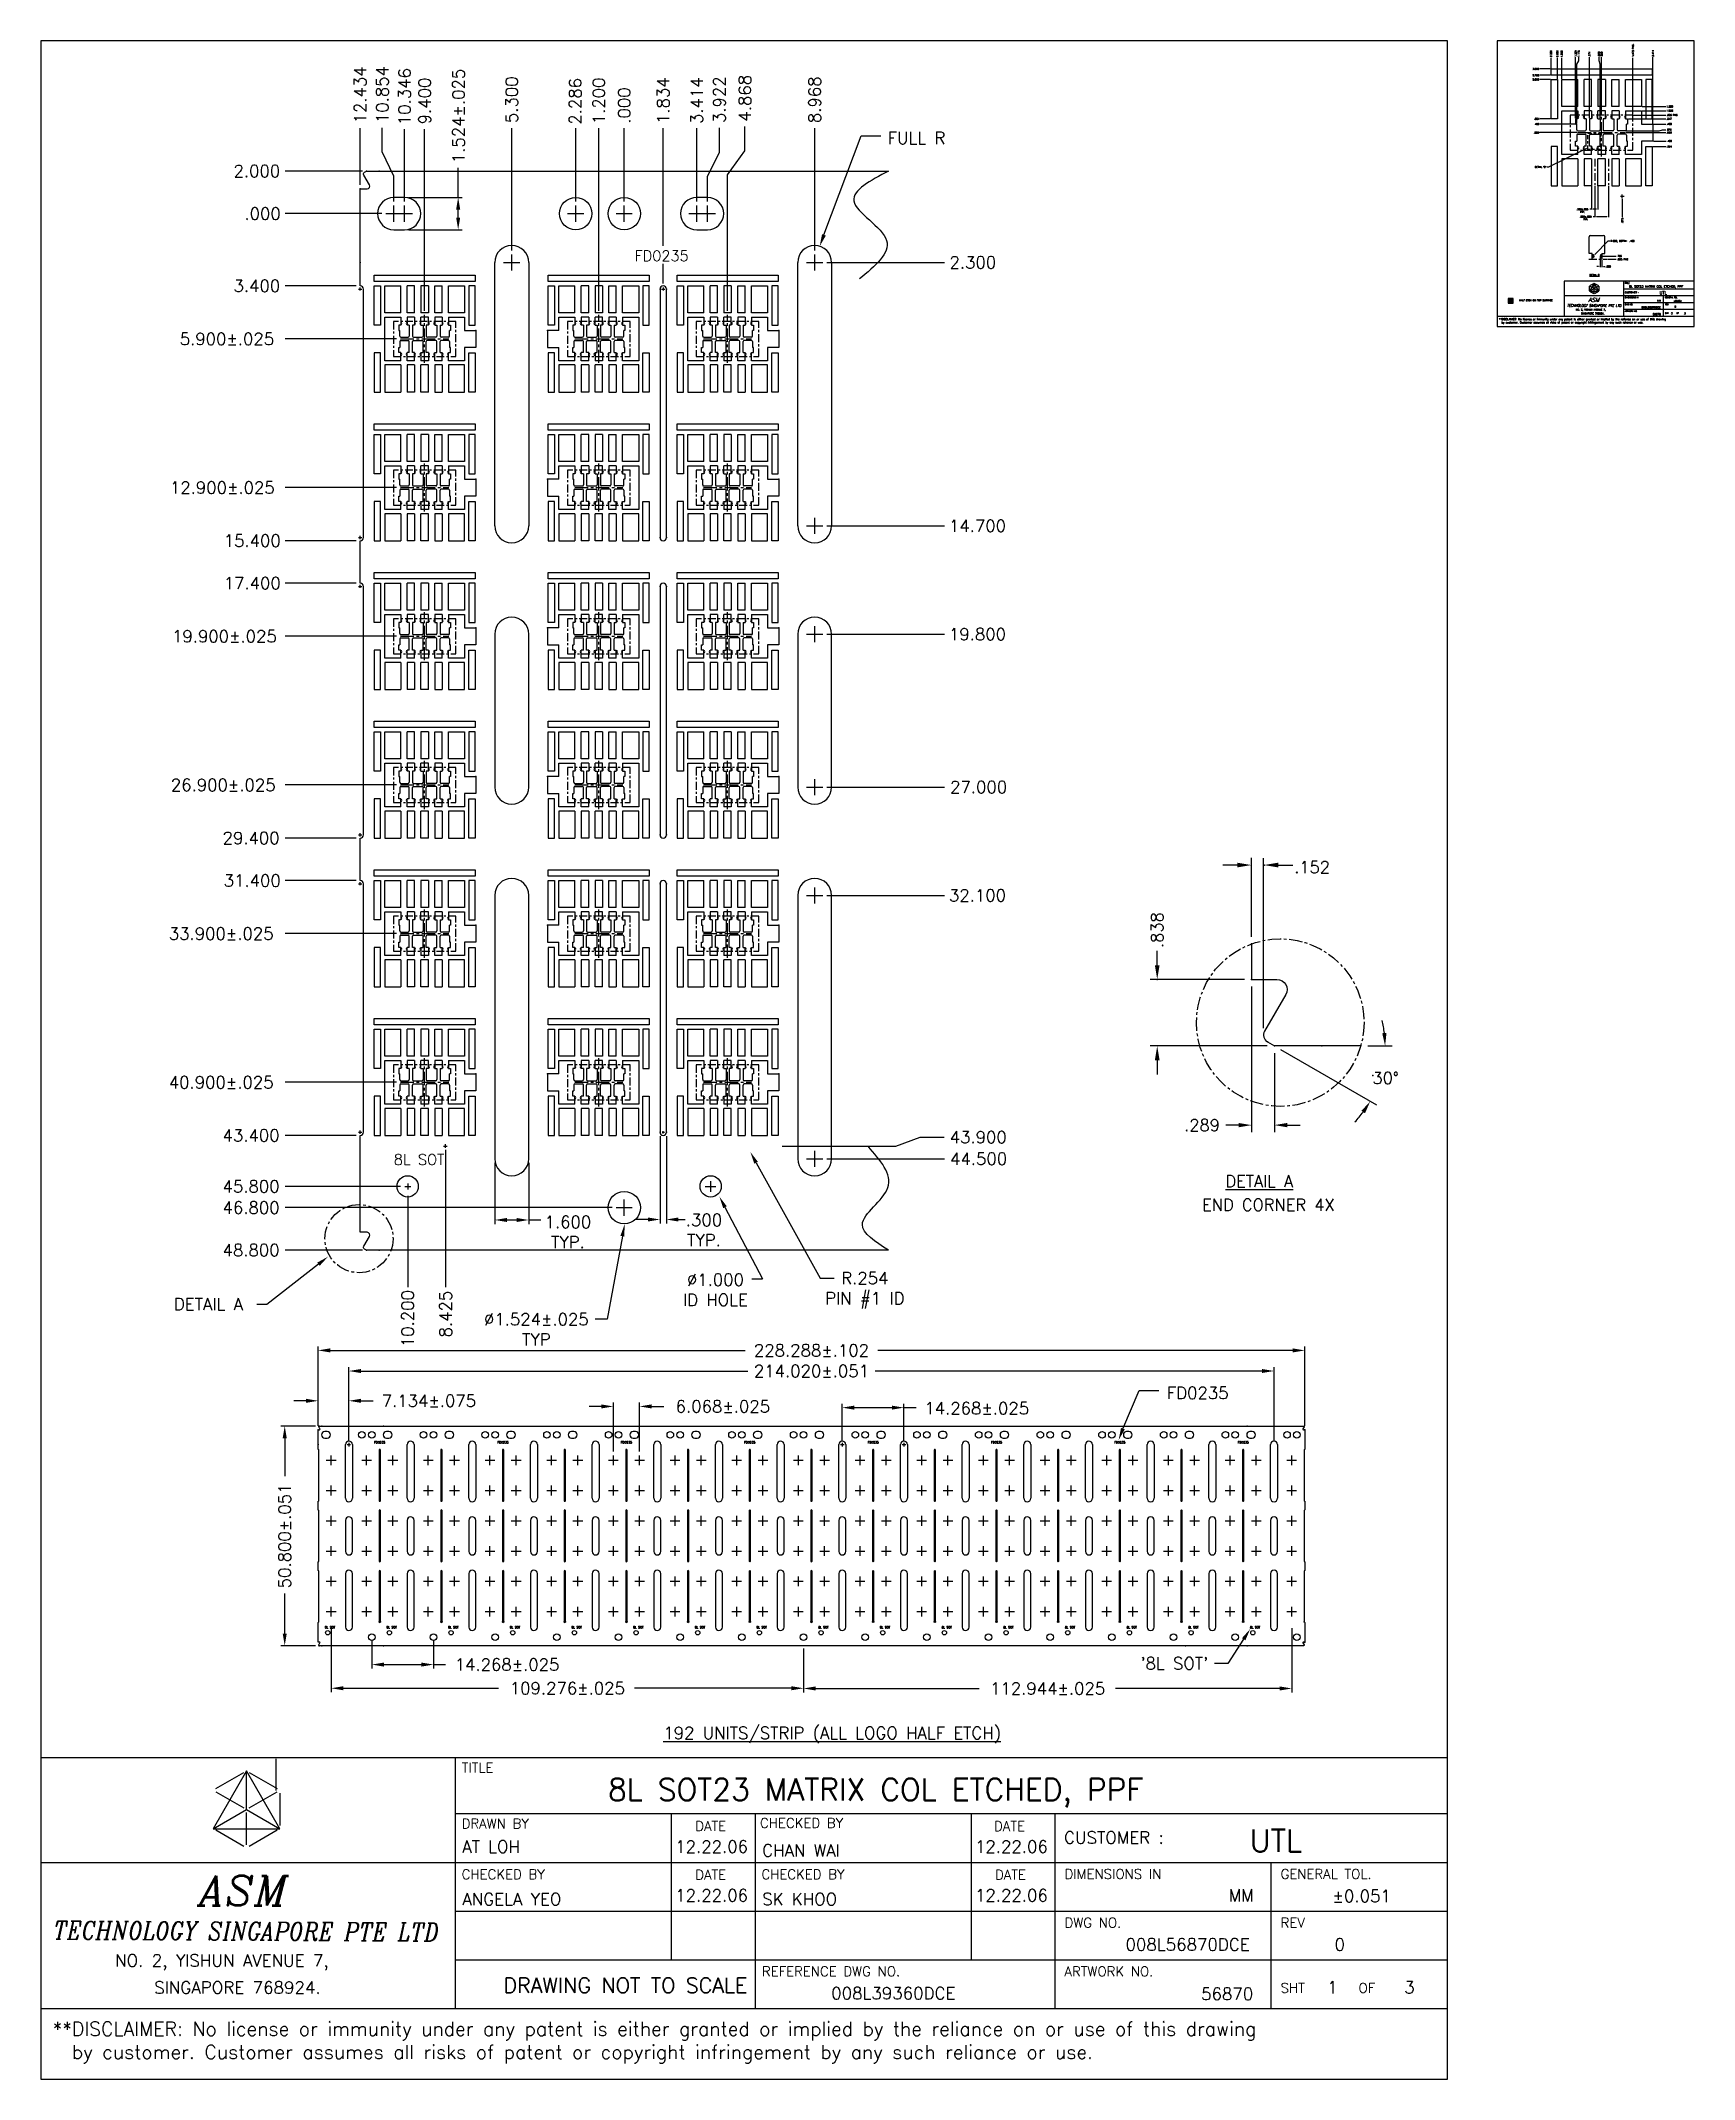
# Model space of a CAD drawing. Extents: x 289 to 470, y -62 to 34.
# Drawn here: x 289.2 to 367.1, y -62.4 to 33.6 of the extents above; entities that cross this region are included whole.
import ezdxf
from ezdxf.enums import TextEntityAlignment as Align

# ---------------------------------------------------------------- set-up
doc = ezdxf.new("R2010")
doc.units = 0
doc.header["$LTSCALE"] = 0.5
doc.header["$MEASUREMENT"] = 0
doc.linetypes.add('CENTER', pattern=[2, 1.25, -0.25, 0.25, -0.25])
doc.linetypes.add('CENTER2', pattern=[1.125, 0.75, -0.125, 0.125, -0.125])
doc.layers.get('Defpoints').update_dxf_attribs({"linetype": 'CONTINUOUS'})
for name, color, linetype in [('1', 7, 'CONTINUOUS'), ('1D', 4, 'CONTINUOUS'), ('2', 7, 'CONTINUOUS'), ('2D', 4, 'CONTINUOUS')]:
    doc.layers.add(name, color=color, linetype=linetype)
doc.styles.add('ABC', font='ITALIC')
doc.styles.add('RS', font='romans.shx')
doc.styles.add('SIMPLEX', font='SIMPLEX')
doc.styles.get("Standard").update_dxf_attribs({"font": 'SIMPLEX'})

msp = doc.modelspace()

# ---------------------------------------------------------------- texts
at = {"layer": '1D', "linetype": 'Continuous', "style": 'RS'}
for height, p in [(0.4988, (318.481, 23.22)), (0.1018, (305.207, -32.443)), (0.1018, (311.016, -32.443)), (0.1018, (316.825, -32.443)), (0.1018, (322.634, -32.443)), (0.1018, (328.444, -32.443)), (0.1018, (334.253, -32.443)), (0.1018, (340.062, -32.443)), (0.1018, (345.871, -32.443))]:
    msp.add_text('FD0235', height=height, dxfattribs=at).set_placement(p, align=Align.CENTER)
at = {"layer": '1D', "linetype": 'ByBlock'}
for s, p in [('.152', (349.118, -5.311)), ('30%%d', (352.586, -15.238)), ('.289', (343.934, -17.457))]:
    msp.add_text(s, height=0.56, dxfattribs=at).set_placement(p, align=Align.MIDDLE_CENTER)
msp.add_text('.838', height=0.56, rotation=90, dxfattribs=at).set_placement((341.823, -8.276), align=Align.MIDDLE_CENTER)
at = {"layer": '1D', "linetype": 'Continuous'}
for s, height, p in [('8L SOT', 0.5, (305.87, -19.327)), ('%%UDETAIL A', 0.56, (345.033, -20.379)), ('END CORNER 4X', 0.56, (343.938, -21.486)), ('8L SOT', 0.1018, (302.624, -41.15)), ('8L SOT', 0.1018, (305.529, -41.15)), ('8L SOT', 0.1018, (308.434, -41.15)), ('8L SOT', 0.1018, (311.338, -41.15)), ('8L SOT', 0.1018, (314.243, -41.15)), ('8L SOT', 0.1018, (317.147, -41.15)), ('8L SOT', 0.1018, (320.052, -41.15)), ('8L SOT', 0.1018, (322.956, -41.15)), ('8L SOT', 0.1018, (325.861, -41.15)), ('8L SOT', 0.1018, (328.765, -41.15)), ('8L SOT', 0.1018, (331.67, -41.15)), ('8L SOT', 0.1018, (334.575, -41.15)), ('8L SOT', 0.1018, (337.479, -41.15)), ('8L SOT', 0.1018, (340.384, -41.15)), ('8L SOT', 0.1018, (343.288, -41.15)), ('8L SOT', 0.1018, (346.193, -41.15))]:
    msp.add_text(s, height=height, dxfattribs=at).set_placement(p)
at = {"layer": '1D', "color": 1, "style": 'SIMPLEX'}
for s, height, p in [('TITLE', 0.4587, (309.066, -47.933)), ('DRAWN BY', 0.4587, (309.066, -50.568)), ('DATE', 0.4587, (320.066, -50.688)), ('CHECKED BY', 0.4587, (323.117, -50.544)), ('DATE', 0.4587, (334.139, -50.691)), ('CUSTOMER :', 0.5734, (337.437, -51.284)), ('CHECKED BY', 0.4587, (309.066, -52.956)), ('DATE', 0.4587, (320.066, -52.981)), ('CHECKED BY', 0.4587, (323.183, -52.956)), ('DATE', 0.4587, (334.183, -52.981)), ('DIMENSIONS IN', 0.4587, (337.456, -52.944)), ('GENERAL TOL.', 0.4587, (347.634, -52.944)), ('DWG NO.', 0.4587, (337.456, -55.237)), ('REV', 0.4587, (347.634, -55.237)), ('NO. 2, YISHUN AVENUE 7,', 0.57529, (292.742, -57.074)), ('REFERENCE DWG NO.', 0.4587, (323.208, -57.525)), ('ARTWORK NO.', 0.4587, (337.456, -57.531)), ('SINGAPORE 768924.', 0.57529, (294.583, -58.347)), ('SHT', 0.4587, (347.634, -58.306)), ('OF', 0.4587, (351.302, -58.306))]:
    msp.add_text(s, height=height, dxfattribs=at).set_placement(p)
at = {"layer": '1D', "color": 4, "style": 'SIMPLEX'}
for s, height, p in [('8L SOT23 MATRIX COL ETCHED, PPF', 1.03207, (315.957, -49.253)), ('AT LOH', 0.5715, (309.09, -51.713)), ('12.22.06', 0.5715, (319.124, -51.713)), ('CHAN WAI', 0.5715, (323.219, -51.89)), ('12.22.06', 0.5715, (333.242, -51.713)), ('ANGELA YEO', 0.5715, (309.102, -54.183)), ('12.22.06', 0.5715, (319.124, -54.007)), ('SK KHOO', 0.5715, (323.219, -54.183)), ('12.22.06', 0.5715, (333.242, -54.007)), ('MM', 0.5734, (345.189, -54.003)), ('%%P0.051', 0.5734, (350.077, -54.04)), ('008L56870DCE', 0.57337, (340.331, -56.32)), ('0', 0.573, (350.174, -56.32)), ('008L39360DCE', 0.57337, (326.47, -58.613)), ('56870', 0.5734, (343.89, -58.643)), ('1', 0.573, (349.83, -58.335)), ('3', 0.573, (353.455, -58.335))]:
    msp.add_text(s, height=height, dxfattribs=at).set_placement(p)
msp.add_text('UTL', height=1.0494, dxfattribs=at).set_placement((348.652, -51.674), align=Align.RIGHT)
at = {"layer": '1D', "color": 1, "style": 'ABC'}
msp.add_text('ASM', height=1.3914, dxfattribs=at).set_placement((298.821, -53.503), align=Align.MIDDLE)
at = {"layer": '1D', "color": 1, "linetype": 'Continuous', "style": 'ABC', "width": 0.738856}
msp.add_text('TECHNOLOGY SINGAPORE PTE LTD', height=0.84886, rotation=359.71729, dxfattribs=at).set_placement((289.844, -55.785), (308.002, -55.875), align=Align.FIT)
at = {"layer": '1D', "color": 1, "style": 'SIMPLEX'}
msp.add_text('DRAWING NOT TO SCALE', height=0.71294, dxfattribs=at).set_placement((322.521, -58.314), align=Align.RIGHT)
at = {"layer": '1D', "char_height": 0.57, "attachment_point": 5, "rotation": 90, "style": 'SIMPLEX'}
for s, insert in [('\\A1;12.434', (304.288, 31.048)), ('\\A1;10.854', (305.327, 31.062)), ('\\A1;10.346', (306.376, 30.965)), ('\\A1;9.400', (307.322, 30.761)), ('1.524±.025', (308.917, 30.055)), ('\\A1;5.300', (311.422, 30.817)), ('2.286\\P', (314.412, 30.744)), ('\\A1;1.200', (315.522, 30.763)), ('\\A1;1.834', (318.556, 30.776)), ('\\A1;3.414', (320.136, 30.776)), ('\\A1;3.922', (321.203, 30.819)), ('\\A1;4.868', (322.405, 30.89)), ('\\A1;8.968', (325.69, 30.817)), ('\\A1;.000', (316.722, 30.545)), ('10.200', (306.522, -26.568)), ('8.425', (308.312, -26.353)), ('50.800±.051', (300.731, -36.797))]:
    msp.add_mtext(s, dxfattribs=dict(at, insert=insert))
at = {"layer": '1D', "char_height": 0.57, "attachment_point": 5, "style": 'SIMPLEX'}
for s, insert in [('FULL R', (330.486, 29.018)), ('\\A1;2.000', (299.419, 27.458)), ('\\A1;.000', (299.69, 25.458)), ('\\A1;2.300', (333.14, 23.158)), ('\\A1;3.400', (299.419, 22.058)), ('5.900±.025', (298.01, 19.558)), ('12.900±.025', (297.793, 12.558)), ('\\A1;14.700', (333.358, 10.758)), ('\\A1;15.400', (299.202, 10.058)), ('\\A1;17.400', (299.202, 8.058)), ('19.900±.025', (297.89, 5.558)), ('\\A1;19.800', (333.358, 5.658)), ('26.900±.025', (297.836, -1.442)), ('\\A1;27.000', (333.412, -1.542)), ('\\A1;29.400', (299.147, -3.942)), ('\\A1;31.400', (299.202, -5.942)), ('\\A1;32.100', (333.358, -6.642)), ('33.900±.025', (297.739, -8.442)), ('40.900±.025', (297.739, -15.442)), ('\\A1;43.400', (299.147, -17.942)), ('\\A1;43.900', (333.394, -18.024)), ('\\A1;44.500', (333.412, -19.042)), ('\\A1;45.800', (299.147, -20.342)), ('\\A1;46.800', (299.147, -21.342)), ('1.600 \\PTYP.', (314.068, -22.493)), ('.300\\PTYP.', (320.478, -22.398)), ('\\A1;48.800', (299.147, -23.342)), ('%%C1.000\\PID HOLE ', (321.015, -25.212)), ('R.254\\PPIN #1 ID', (328.054, -25.232)), ('DETAIL A', (297.136, -25.884)), ('%%C1.524±.025\\PTYP', (312.581, -27.072)), ('228.288±.102', (325.539, -28.063)), ('214.020±.051', (325.539, -29.034)), ('7.134±.075', (307.522, -30.436)), ('6.068±.025', (321.367, -30.701)), ('14.268±.025', (333.324, -30.787)), ('FD0235', (343.73, -30.063)), ('14.268±.025', (311.202, -42.855)), ("'8L SOT'", (342.629, -42.798)), ('109.276±.025', (314.043, -43.969)), ('112.944±.025', (336.662, -43.98)), ('{\\L192 UNITS/STRIP (ALL LOGO HALF ETCH)}', (326.513, -46.17))]:
    msp.add_mtext(s, dxfattribs=dict(at, insert=insert))
at = {"layer": '1D', "color": 7, "insert": (289.811, -59.681), "char_height": 0.6528, "width": 85.60852, "attachment_point": 1, "style": 'SIMPLEX'}
msp.add_mtext('**DISCLAIMER: No license or immunity under any patent is either granted or implied by the reliance on or use of this drawing\\P  by customer. Customer assumes all risks of patent or copyright infringement by any such reliance or use.', dxfattribs=at)
at = {"layer": '2D', "color": 1, "style": 'SIMPLEX'}
for s, height, p in [('TITLE', 0.0707, (363.842, 22.156)), ('CUSTOMER :', 0.0803, (363.849, 21.705)), ('DIMENSIONS IN', 0.06426, (363.851, 21.472)), ('DWG NO.', 0.0643, (363.851, 21.151)), ('GENERAL TOL.', 0.06426, (365.744, 21.472)), ('REV', 0.0643, (365.744, 21.151)), ('NO. 2, YISHUN AVENUE 7,', 0.08059, (361.534, 20.894)), ('SINGAPORE 768924.', 0.08059, (361.792, 20.715)), ('ARTWORK NO.', 0.06426, (363.851, 20.83)), ('SHT', 0.0643, (365.744, 20.734)), ('OF', 0.0643, (366.283, 20.734))]:
    msp.add_text(s, height=height, dxfattribs=at).set_placement(p)
at = {"layer": '2D', "color": 4, "style": 'SIMPLEX'}
for s, height, p in [('8L SOT23 MATRIX COL ETCHED, PPF', 0.10409, (364.051, 21.971)), ('MM', 0.0803, (365.378, 21.324)), ('%%P0.051', 0.0803, (366.144, 21.305)), ('0', 0.0803, (366.185, 21.032))]:
    msp.add_text(s, height=height, dxfattribs=at).set_placement(p)
at = {"layer": '2D', "color": 1, "linetype": 'Continuous', "style": 'ABC', "width": 0.738856}
msp.add_text('TECHNOLOGY SINGAPORE PTE LTD', height=0.11891, rotation=359.71729, dxfattribs=at).set_placement((361.128, 21.074), (363.672, 21.062), align=Align.FIT)
at = {"layer": '2D', "color": 1, "style": 'ABC'}
msp.add_text('ASM', height=0.1949, dxfattribs=at).set_placement((362.386, 21.394), align=Align.MIDDLE)
at = {"layer": '2D', "color": 4, "style": 'SIMPLEX'}
for s, height, p in [('UTL', 0.1478, (365.826, 21.656)), ('008L56870DCE', 0.08835, (365.539, 20.999)), ('56870', 0.0884, (365.539, 20.678)), ('2', 0.0884, (366.099, 20.719)), ('3', 0.0884, (366.711, 20.719))]:
    msp.add_text(s, height=height, dxfattribs=at).set_placement(p, align=Align.RIGHT)
at = {"layer": '2D', "char_height": 0.08, "attachment_point": 5, "rotation": 90, "style": 'SIMPLEX'}
for s, insert in [('\\A1;2.380', (360.373, 32.984)), ('\\A1;2.080', (360.673, 32.984)), ('\\A1;1.880', (360.873, 32.976)), ('\\A1;1.224', (361.529, 32.998)), ('\\A1;1.175', (361.678, 32.988)), ('\\A1;.574', (362.179, 32.967)), ('\\A1;.076', (362.632, 32.964)), ('\\A1;.000', (362.756, 32.958)), ('\\A1;1.475 PKG.', (364.228, 33.148)), ('\\A1;2.414', (365.167, 33.005)), ('\\A1;.975', (363.726, 25.13))]:
    msp.add_mtext(s, dxfattribs=dict(at, insert=insert))
at = {"layer": '2D', "char_height": 0.08, "style": 'SIMPLEX'}
for s, insert, attachment_point in [('\\A1;3.000', (359.652, 32.272), 5), ('\\A1;2.700', (359.652, 31.972), 5), ('\\A1;2.500', (359.652, 31.772), 5), ('\\A1;.654', (359.695, 29.92), 5), ('\\A1;1.228', (365.959, 30.5), 5), ('\\A1;1.028', (365.959, 30.3), 5), ('\\A1;.647', (365.935, 29.92), 5), ('\\A1;.825 PKG.', (366.089, 30.096), 5), ('\\A1;.000', (359.68, 29.272), 5), ('\\A1;.400', (359.691, 29.67), 5), ('\\A1;.076', (365.926, 29.406), 5), ('\\A1;.000', (365.935, 29.274), 5), ('\\A1;.400', (365.936, 29.672), 5), ('\\A1;.400', (365.94, 28.872), 5), ('\\A1;.654', (365.942, 28.614), 5), ("DETAIL 'B'", (360.144, 27.607), 9), ('.300±.025\\PTYP.', (361.844, 25.598), 5), ('.650±.025\\PTYP.', (362.002, 25.248), 5), ('R.050, DEPTH : .100', (363.175, 24.208), 1), ('\\A1;.725', (363.587, 23.459), 5), ('\\A1;.825 PKG', (363.743, 23.309), 5), ('{\\LDETAIL B}', (362.651, 22.522), 9), ('\\A1;.050', (363.072, 22.967), 5), ('HALF ETCH ON TOP SURFACE', (359.663, 21.373), 5)]:
    msp.add_mtext(s, dxfattribs=dict(at, insert=insert, attachment_point=attachment_point))
at = {"layer": '2D', "color": 7, "insert": (357.913, 20.529), "char_height": 0.090608, "width": 11.88237, "attachment_point": 1, "style": 'SIMPLEX'}
msp.add_mtext('**DISCLAIMER: No license or immunity under any patent is either granted or implied by the reliance on or use of this drawing\\P  by customer. Customer assumes all risks of patent or copyright infringement by any such reliance or use.', dxfattribs=at)

# ---------------------------------------------------------------- hatches: boundary and pattern name
at = {"layer": '2D'}
h = msp.add_hatch(dxfattribs=at)
h.set_pattern_fill('DOTS', color=256, scale=0.3, style=0)
h.set_pattern_definition([(0, (360.60053, 24.479389), (0.009375, 0.01875), [0, -0.01875])])
edge = h.paths.add_edge_path()
edge.add_arc((363.878, 29.997), 0.05, 90, 270)
edge.add_line((363.878, 29.947), (363.878, 30.047))
edge = h.paths.add_edge_path()
edge.add_arc((363.578, 29.997), 0.05, 270, 450)
edge.add_line((363.578, 30.047), (363.578, 29.947))
edge = h.paths.add_edge_path()
edge.add_arc((363.228, 29.997), 0.05, 90, 270)
edge.add_line((363.228, 29.947), (363.228, 30.047))
edge = h.paths.add_edge_path()
edge.add_arc((362.928, 29.997), 0.05, 270, 450)
edge.add_line((362.928, 30.047), (362.928, 29.947))
edge = h.paths.add_edge_path()
edge.add_arc((362.578, 29.997), 0.05, 90, 270)
edge.add_line((362.578, 29.947), (362.578, 30.047))
edge = h.paths.add_edge_path()
edge.add_arc((362.278, 29.997), 0.05, 270, 450)
edge.add_line((362.278, 30.047), (362.278, 29.947))
edge = h.paths.add_edge_path()
edge.add_arc((361.928, 29.997), 0.05, 90, 270)
edge.add_line((361.928, 29.947), (361.928, 30.047))
edge = h.paths.add_edge_path()
edge.add_arc((361.628, 29.997), 0.05, 270, 450)
edge.add_line((361.628, 30.047), (361.628, 29.947))
edge = h.paths.add_edge_path()
edge.add_arc((363.878, 28.547), 0.05, 90, 270)
edge.add_line((363.878, 28.497), (363.878, 28.597))
edge = h.paths.add_edge_path()
edge.add_arc((363.578, 28.547), 0.05, 270, 450)
edge.add_line((363.578, 28.597), (363.578, 28.497))
edge = h.paths.add_edge_path()
edge.add_arc((363.228, 28.547), 0.05, 90, 270)
edge.add_line((363.228, 28.497), (363.228, 28.597))
edge = h.paths.add_edge_path()
edge.add_arc((362.928, 28.547), 0.05, 270, 450)
edge.add_line((362.928, 28.597), (362.928, 28.497))
edge = h.paths.add_edge_path()
edge.add_arc((362.578, 28.547), 0.05, 90, 270)
edge.add_line((362.578, 28.497), (362.578, 28.597))
edge = h.paths.add_edge_path()
edge.add_arc((362.278, 28.547), 0.05, 270, 450)
edge.add_line((362.278, 28.597), (362.278, 28.497))
edge = h.paths.add_edge_path()
edge.add_arc((361.928, 28.547), 0.05, 90, 270)
edge.add_line((361.928, 28.497), (361.928, 28.597))
edge = h.paths.add_edge_path()
edge.add_arc((361.628, 28.547), 0.05, 270, 450)
edge.add_line((361.628, 28.597), (361.628, 28.497))
h = msp.add_hatch(dxfattribs=at)
h.set_pattern_fill('DOTS', color=256, scale=0.5, style=0)
h.set_pattern_definition([(0, (363.211703, 24.47939), (0.015625, 0.03125), [0, -0.03125])])
edge = h.paths.add_edge_path()
edge.add_arc((362.76, 23.459), 0.075, 90, 270)
edge.add_line((362.76, 23.384), (362.76, 23.534))
edge = h.paths.add_edge_path()
edge.add_arc((362.31, 23.459), 0.075, 270, 450)
edge.add_line((362.31, 23.534), (362.31, 23.384))
h = msp.add_hatch(dxfattribs=at)
h.set_pattern_fill('DOTS', color=256, scale=0.5, style=0)
h.set_pattern_definition([(0, (360.60053, 24.47939), (0.015625, 0.03125), [0, -0.03125])])
h.paths.add_polyline_path([(358.585, 21.235), (358.585, 21.468), (358.352, 21.468), (358.352, 21.235)])

# ---------------------------------------------------------------- linework, layer by layer
at = {"layer": '1', "linetype": 'Continuous'}
for p, q in [((306.376, 26.22), (305.868, 26.22)), ((320.644, 26.22), (320.136, 26.22)), ((305.868, 24.696), (306.376, 24.696)), ((320.136, 24.696), (320.644, 24.696)), ((310.622, 10.758), (310.622, 23.158)), ((312.222, 23.158), (312.222, 10.758)), ((324.89, 10.758), (324.89, 23.158)), ((326.49, 23.158), (326.49, 10.758)), ((318.406, 21.908), (318.406, 10.208)), ((318.706, 10.208), (318.706, 21.908)), ((318.406, 7.908), (318.406, -3.792)), ((318.706, -3.792), (318.706, 7.908)), ((310.622, 5.658), (310.622, -1.542)), ((312.222, -1.542), (312.222, 5.658)), ((324.89, 5.658), (324.89, -1.542)), ((326.49, -1.542), (326.49, 5.658)), ((310.622, -6.642), (310.622, -19.042)), ((312.222, -19.042), (312.222, -6.642)), ((318.406, -6.092), (318.406, -17.792)), ((318.706, -17.792), (318.706, -6.092)), ((324.89, -6.642), (324.89, -19.042)), ((326.49, -19.042), (326.49, -6.642)), ((346.262, -8.926), (346.262, -10.599))]:
    msp.add_line(p, q, dxfattribs=at)
at = {"layer": '1'}
for p, q in [((304.942, 22.258), (304.942, 22.558)), ((304.942, 22.558), (309.702, 22.558)), ((309.702, 22.258), (304.942, 22.258)), ((309.702, 22.558), (309.702, 22.258)), ((313.142, 22.558), (317.902, 22.558)), ((313.142, 22.258), (313.142, 22.558)), ((317.902, 22.258), (313.142, 22.258)), ((317.902, 22.558), (317.902, 22.258)), ((319.21, 22.558), (323.97, 22.558)), ((319.21, 22.258), (319.21, 22.558)), ((323.97, 22.258), (319.21, 22.258)), ((323.97, 22.558), (323.97, 22.258)), ((304.942, 20.212), (304.942, 22.058)), ((304.942, 22.058), (305.242, 22.058)), ((305.242, 22.058), (305.242, 20.212)), ((305.442, 22.058), (306.197, 22.058)), ((305.442, 20.786), (305.442, 22.058)), ((306.197, 20.786), (306.197, 22.058)), ((306.847, 22.058), (306.497, 22.058)), ((306.497, 20.786), (306.497, 22.058)), ((306.847, 20.786), (306.847, 22.058)), ((307.497, 22.058), (307.147, 22.058)), ((307.147, 22.058), (307.147, 20.786)), ((307.497, 22.058), (307.497, 20.786)), ((307.797, 20.786), (307.797, 22.058)), ((308.147, 20.786), (308.147, 22.058)), ((308.447, 22.058), (309.202, 22.058)), ((308.447, 20.786), (308.447, 22.058)), ((309.202, 22.058), (309.202, 20.786)), ((309.402, 22.058), (309.402, 20.212)), ((309.702, 22.058), (309.402, 22.058)), ((309.702, 20.212), (309.702, 22.058)), ((313.142, 20.212), (313.142, 22.058)), ((313.142, 22.058), (313.442, 22.058)), ((313.442, 22.058), (313.442, 20.212)), ((313.642, 22.058), (314.397, 22.058)), ((313.642, 20.786), (313.642, 22.058)), ((314.397, 20.786), (314.397, 22.058)), ((314.697, 20.786), (314.697, 22.058)), ((315.047, 22.058), (314.697, 22.058)), ((315.047, 20.786), (315.047, 22.058)), ((315.347, 22.058), (315.347, 20.786)), ((315.697, 22.058), (315.347, 22.058)), ((315.697, 22.058), (315.697, 20.786)), ((315.997, 20.786), (315.997, 22.058)), ((316.347, 20.786), (316.347, 22.058)), ((316.647, 20.786), (316.647, 22.058)), ((316.647, 22.058), (317.402, 22.058)), ((317.402, 22.058), (317.402, 20.786)), ((317.602, 22.058), (317.602, 20.212)), ((317.902, 22.058), (317.602, 22.058)), ((317.902, 20.212), (317.902, 22.058)), ((319.21, 20.212), (319.21, 22.058)), ((319.21, 22.058), (319.51, 22.058)), ((319.51, 22.058), (319.51, 20.212)), ((319.71, 22.058), (320.465, 22.058)), ((319.71, 20.786), (319.71, 22.058)), ((320.465, 20.786), (320.465, 22.058)), ((320.765, 20.786), (320.765, 22.058)), ((321.115, 22.058), (320.765, 22.058)), ((321.115, 20.786), (321.115, 22.058)), ((321.415, 22.058), (321.415, 20.786)), ((321.765, 22.058), (321.415, 22.058)), ((321.765, 22.058), (321.765, 20.786)), ((322.065, 20.786), (322.065, 22.058)), ((322.415, 20.786), (322.415, 22.058)), ((322.715, 20.786), (322.715, 22.058)), ((322.715, 22.058), (323.47, 22.058)), ((323.47, 22.058), (323.47, 20.786)), ((323.67, 22.058), (323.67, 20.212)), ((323.97, 22.058), (323.67, 22.058)), ((323.97, 20.212), (323.97, 22.058)), ((305.242, 20.212), (304.942, 20.212)), ((306.197, 20.786), (305.442, 20.786)), ((305.442, 18.53), (305.442, 20.586)), ((305.442, 20.586), (306.197, 20.586)), ((306.197, 20.205), (306.098, 20.205)), ((306.098, 20.205), (306.098, 19.958)), ((306.197, 20.586), (306.197, 20.205)), ((306.847, 20.786), (306.497, 20.786)), ((306.847, 20.586), (306.497, 20.586)), ((306.497, 20.586), (306.497, 20.205)), ((306.596, 20.205), (306.497, 20.205)), ((306.596, 20.205), (306.596, 19.684)), ((306.847, 20.205), (306.748, 20.205)), ((306.748, 20.205), (306.748, 19.684)), ((306.847, 20.586), (306.847, 20.205)), ((307.497, 20.586), (307.147, 20.586)), ((307.147, 20.205), (307.147, 20.586)), ((307.147, 20.205), (307.246, 20.205)), ((307.246, 20.205), (307.246, 19.733)), ((307.246, 20.205), (307.246, 19.684)), ((307.497, 20.205), (307.398, 20.205)), ((307.398, 20.205), (307.398, 19.684)), ((307.398, 20.205), (307.398, 19.684)), ((307.497, 20.205), (307.497, 20.586)), ((308.147, 20.786), (307.797, 20.786)), ((308.147, 20.586), (307.797, 20.586)), ((307.797, 20.586), (307.797, 20.205)), ((307.797, 20.205), (307.896, 20.205)), ((307.896, 20.205), (307.896, 19.684)), ((308.048, 20.205), (308.147, 20.205)), ((308.048, 20.205), (308.048, 19.684)), ((308.147, 20.586), (308.147, 20.205)), ((309.202, 20.786), (308.447, 20.786)), ((308.447, 20.586), (309.202, 20.586)), ((308.447, 20.586), (308.447, 20.205)), ((308.447, 20.205), (308.546, 20.205)), ((308.546, 20.205), (308.546, 19.958)), ((309.202, 20.586), (309.202, 19.958)), ((309.402, 20.212), (309.702, 20.212)), ((313.442, 20.212), (313.142, 20.212)), ((314.397, 20.786), (313.642, 20.786)), ((313.642, 20.586), (314.397, 20.586)), ((313.642, 19.958), (313.642, 20.586)), ((314.397, 20.205), (314.298, 20.205)), ((314.298, 20.205), (314.298, 19.958)), ((314.397, 20.586), (314.397, 20.205)), ((315.047, 20.786), (314.697, 20.786)), ((315.047, 20.586), (314.697, 20.586)), ((314.697, 20.586), (314.697, 20.205)), ((314.796, 20.205), (314.697, 20.205)), ((314.796, 20.205), (314.796, 19.684)), ((315.047, 20.205), (314.948, 20.205)), ((314.948, 20.205), (314.948, 19.684)), ((315.047, 20.586), (315.047, 20.205)), ((315.697, 20.586), (315.347, 20.586)), ((315.347, 20.205), (315.347, 20.586)), ((315.347, 20.205), (315.446, 20.205)), ((315.446, 20.205), (315.446, 19.733)), ((315.446, 20.205), (315.446, 19.684)), ((315.697, 20.205), (315.598, 20.205)), ((315.598, 20.205), (315.598, 19.684)), ((315.598, 20.205), (315.598, 19.684)), ((315.697, 20.205), (315.697, 20.586)), ((316.347, 20.786), (315.997, 20.786)), ((316.347, 20.586), (315.997, 20.586)), ((315.997, 20.586), (315.997, 20.205)), ((315.997, 20.205), (316.096, 20.205)), ((316.096, 20.205), (316.096, 19.684)), ((316.248, 20.205), (316.347, 20.205)), ((316.248, 20.205), (316.248, 19.684)), ((316.347, 20.586), (316.347, 20.205)), ((317.402, 20.786), (316.647, 20.786)), ((316.647, 20.586), (317.402, 20.586)), ((316.647, 20.586), (316.647, 20.205)), ((316.647, 20.205), (316.746, 20.205)), ((316.746, 20.205), (316.746, 19.958)), ((317.402, 20.586), (317.402, 18.53)), ((317.602, 20.212), (317.902, 20.212)), ((319.51, 20.212), (319.21, 20.212)), ((320.465, 20.786), (319.71, 20.786)), ((319.71, 18.53), (319.71, 20.586)), ((319.71, 20.586), (320.465, 20.586)), ((320.465, 20.205), (320.366, 20.205)), ((320.366, 20.205), (320.366, 19.958)), ((320.465, 20.586), (320.465, 20.205)), ((321.115, 20.786), (320.765, 20.786)), ((321.115, 20.586), (320.765, 20.586)), ((320.765, 20.586), (320.765, 20.205)), ((320.864, 20.205), (320.765, 20.205)), ((320.864, 20.205), (320.864, 19.684)), ((321.115, 20.205), (321.016, 20.205)), ((321.016, 20.205), (321.016, 19.684)), ((321.115, 20.586), (321.115, 20.205)), ((321.415, 20.205), (321.415, 20.586)), ((321.765, 20.586), (321.415, 20.586)), ((321.415, 20.205), (321.514, 20.205)), ((321.514, 20.205), (321.514, 19.733)), ((321.514, 20.205), (321.514, 19.684)), ((321.765, 20.205), (321.666, 20.205)), ((321.666, 20.205), (321.666, 19.684)), ((321.666, 20.205), (321.666, 19.684)), ((321.765, 20.205), (321.765, 20.586)), ((322.415, 20.786), (322.065, 20.786)), ((322.415, 20.586), (322.065, 20.586)), ((322.065, 20.586), (322.065, 20.205)), ((322.065, 20.205), (322.164, 20.205)), ((322.164, 20.205), (322.164, 19.684)), ((322.316, 20.205), (322.415, 20.205)), ((322.316, 20.205), (322.316, 19.684)), ((322.415, 20.586), (322.415, 20.205)), ((323.47, 20.786), (322.715, 20.786)), ((322.715, 20.586), (323.47, 20.586)), ((322.715, 20.586), (322.715, 20.205)), ((322.715, 20.205), (322.814, 20.205)), ((322.814, 20.205), (322.814, 19.958)), ((323.47, 20.586), (323.47, 19.958)), ((323.67, 20.212), (323.97, 20.212)), ((306.098, 19.958), (306.147, 19.958)), ((306.147, 19.684), (306.147, 19.958)), ((306.147, 19.432), (306.147, 19.158)), ((306.197, 19.634), (306.546, 19.634)), ((306.197, 19.482), (306.546, 19.482)), ((306.596, 18.911), (306.596, 19.432)), ((306.748, 18.911), (306.748, 19.432)), ((306.798, 19.634), (307.196, 19.634)), ((306.798, 19.482), (307.196, 19.482)), ((307.246, 18.911), (307.246, 19.432)), ((307.246, 18.911), (307.246, 19.432)), ((307.398, 18.911), (307.398, 19.432)), ((307.398, 18.911), (307.398, 19.382)), ((307.846, 19.634), (307.448, 19.634)), ((307.846, 19.482), (307.448, 19.482)), ((307.896, 18.911), (307.896, 19.432)), ((308.048, 18.911), (308.048, 19.432)), ((308.447, 19.634), (308.098, 19.634)), ((308.447, 19.482), (308.098, 19.482)), ((308.546, 19.958), (308.497, 19.958)), ((308.497, 19.684), (308.497, 19.958)), ((308.497, 19.432), (308.497, 19.158)), ((309.202, 19.958), (309.736, 19.958)), ((309.736, 19.958), (309.736, 19.158)), ((313.108, 19.958), (313.108, 19.158)), ((313.642, 19.958), (313.108, 19.958)), ((314.298, 19.958), (314.347, 19.958)), ((314.347, 19.684), (314.347, 19.958)), ((314.347, 19.432), (314.347, 19.158)), ((314.397, 19.634), (314.746, 19.634)), ((314.397, 19.482), (314.746, 19.482)), ((314.796, 18.911), (314.796, 19.432)), ((314.948, 18.911), (314.948, 19.432)), ((314.998, 19.634), (315.396, 19.634)), ((314.998, 19.482), (315.396, 19.482)), ((315.446, 18.911), (315.446, 19.432)), ((315.446, 18.911), (315.446, 19.432)), ((315.598, 18.911), (315.598, 19.432)), ((315.598, 18.911), (315.598, 19.382)), ((316.046, 19.634), (315.648, 19.634)), ((316.046, 19.482), (315.648, 19.482)), ((316.096, 18.911), (316.096, 19.432)), ((316.248, 18.911), (316.248, 19.432)), ((316.647, 19.634), (316.298, 19.634)), ((316.647, 19.482), (316.298, 19.482)), ((316.746, 19.958), (316.697, 19.958)), ((316.697, 19.684), (316.697, 19.958)), ((316.697, 19.432), (316.697, 19.158)), ((320.366, 19.958), (320.415, 19.958)), ((320.415, 19.684), (320.415, 19.958)), ((320.415, 19.432), (320.415, 19.158)), ((320.465, 19.634), (320.814, 19.634)), ((320.465, 19.482), (320.814, 19.482)), ((320.864, 18.911), (320.864, 19.432)), ((321.016, 18.911), (321.016, 19.432)), ((321.066, 19.634), (321.464, 19.634)), ((321.066, 19.482), (321.464, 19.482)), ((321.514, 18.911), (321.514, 19.432)), ((321.514, 18.911), (321.514, 19.432)), ((321.666, 18.911), (321.666, 19.432)), ((321.666, 18.911), (321.666, 19.382)), ((322.114, 19.634), (321.716, 19.634)), ((322.114, 19.482), (321.716, 19.482)), ((322.164, 18.911), (322.164, 19.432)), ((322.316, 18.911), (322.316, 19.432)), ((322.715, 19.634), (322.366, 19.634)), ((322.715, 19.482), (322.366, 19.482)), ((322.814, 19.958), (322.765, 19.958)), ((322.765, 19.684), (322.765, 19.958)), ((322.765, 19.432), (322.765, 19.158)), ((323.47, 19.958), (324.004, 19.958)), ((324.004, 19.958), (324.004, 19.158)), ((304.942, 18.904), (304.942, 17.058)), ((305.242, 18.904), (304.942, 18.904)), ((305.242, 17.058), (305.242, 18.904)), ((306.197, 18.53), (305.442, 18.53)), ((306.197, 18.33), (305.442, 18.33)), ((305.442, 18.33), (305.442, 17.058)), ((306.098, 18.911), (306.098, 19.158)), ((306.098, 19.158), (306.147, 19.158)), ((306.197, 18.911), (306.098, 18.911)), ((306.197, 18.53), (306.197, 18.911)), ((306.197, 18.33), (306.197, 17.058)), ((306.497, 18.53), (306.497, 18.911)), ((306.596, 18.911), (306.497, 18.911)), ((306.847, 18.53), (306.497, 18.53)), ((306.847, 18.33), (306.497, 18.33)), ((306.497, 18.33), (306.497, 17.058)), ((306.847, 18.911), (306.748, 18.911)), ((306.847, 18.53), (306.847, 18.911)), ((306.847, 18.33), (306.847, 17.058)), ((307.147, 18.911), (307.147, 18.53)), ((307.147, 18.911), (307.246, 18.911)), ((307.497, 18.53), (307.147, 18.53)), ((307.147, 17.058), (307.147, 18.33)), ((307.497, 18.911), (307.398, 18.911)), ((307.497, 18.911), (307.497, 18.53)), ((307.497, 17.058), (307.497, 18.33)), ((307.797, 18.53), (307.797, 18.911)), ((307.797, 18.911), (307.896, 18.911)), ((308.147, 18.53), (307.797, 18.53)), ((307.797, 18.33), (307.797, 17.058)), ((308.147, 18.33), (307.797, 18.33)), ((308.048, 18.911), (308.147, 18.911)), ((308.147, 18.53), (308.147, 18.911)), ((308.147, 18.33), (308.147, 17.058)), ((308.447, 18.53), (308.447, 18.911)), ((308.447, 18.911), (308.546, 18.911)), ((309.202, 18.53), (308.447, 18.53)), ((309.202, 18.33), (308.447, 18.33)), ((308.447, 18.33), (308.447, 17.058)), ((308.546, 19.158), (308.497, 19.158)), ((308.546, 18.911), (308.546, 19.158)), ((309.202, 19.158), (309.202, 18.53)), ((309.736, 19.158), (309.202, 19.158)), ((309.202, 17.058), (309.202, 18.33)), ((309.402, 17.058), (309.402, 18.904)), ((309.402, 18.904), (309.702, 18.904)), ((309.702, 18.904), (309.702, 17.058)), ((313.108, 19.158), (313.642, 19.158)), ((313.142, 18.904), (313.142, 17.058)), ((313.442, 18.904), (313.142, 18.904)), ((313.442, 17.058), (313.442, 18.904)), ((313.642, 18.53), (313.642, 19.158)), ((314.397, 18.53), (313.642, 18.53)), ((314.397, 18.33), (313.642, 18.33)), ((313.642, 18.33), (313.642, 17.058)), ((314.298, 18.911), (314.298, 19.158)), ((314.298, 19.158), (314.347, 19.158)), ((314.397, 18.911), (314.298, 18.911)), ((314.397, 18.53), (314.397, 18.911)), ((314.397, 18.33), (314.397, 17.058)), ((314.697, 18.53), (314.697, 18.911)), ((314.796, 18.911), (314.697, 18.911)), ((315.047, 18.53), (314.697, 18.53)), ((314.697, 18.33), (314.697, 17.058)), ((315.047, 18.33), (314.697, 18.33)), ((315.047, 18.911), (314.948, 18.911)), ((315.047, 18.53), (315.047, 18.911)), ((315.047, 18.33), (315.047, 17.058)), ((315.347, 18.911), (315.347, 18.53)), ((315.347, 18.911), (315.446, 18.911)), ((315.697, 18.53), (315.347, 18.53)), ((315.347, 17.058), (315.347, 18.33)), ((315.697, 18.911), (315.598, 18.911)), ((315.697, 18.911), (315.697, 18.53)), ((315.697, 17.058), (315.697, 18.33)), ((315.997, 18.53), (315.997, 18.911)), ((315.997, 18.911), (316.096, 18.911)), ((316.347, 18.53), (315.997, 18.53)), ((315.997, 18.33), (315.997, 17.058)), ((316.347, 18.33), (315.997, 18.33)), ((316.248, 18.911), (316.347, 18.911)), ((316.347, 18.53), (316.347, 18.911)), ((316.347, 18.33), (316.347, 17.058)), ((316.647, 18.53), (316.647, 18.911)), ((316.647, 18.911), (316.746, 18.911)), ((317.402, 18.53), (316.647, 18.53)), ((316.647, 18.33), (316.647, 17.058)), ((317.402, 18.33), (316.647, 18.33)), ((316.746, 19.158), (316.697, 19.158)), ((316.746, 18.911), (316.746, 19.158)), ((317.402, 17.058), (317.402, 18.33)), ((317.602, 17.058), (317.602, 18.904)), ((317.602, 18.904), (317.902, 18.904)), ((317.902, 18.904), (317.902, 17.058)), ((319.21, 18.904), (319.21, 17.058)), ((319.51, 18.904), (319.21, 18.904)), ((319.51, 17.058), (319.51, 18.904)), ((320.465, 18.53), (319.71, 18.53)), ((320.465, 18.33), (319.71, 18.33)), ((319.71, 18.33), (319.71, 17.058)), ((320.366, 18.911), (320.366, 19.158)), ((320.366, 19.158), (320.415, 19.158)), ((320.465, 18.911), (320.366, 18.911)), ((320.465, 18.53), (320.465, 18.911)), ((320.465, 18.33), (320.465, 17.058)), ((320.765, 18.53), (320.765, 18.911)), ((320.864, 18.911), (320.765, 18.911)), ((321.115, 18.53), (320.765, 18.53)), ((320.765, 18.33), (320.765, 17.058)), ((321.115, 18.33), (320.765, 18.33)), ((321.115, 18.911), (321.016, 18.911)), ((321.115, 18.53), (321.115, 18.911)), ((321.115, 18.33), (321.115, 17.058)), ((321.415, 18.911), (321.415, 18.53)), ((321.415, 18.911), (321.514, 18.911)), ((321.765, 18.53), (321.415, 18.53)), ((321.415, 17.058), (321.415, 18.33)), ((321.765, 18.911), (321.666, 18.911)), ((321.765, 18.911), (321.765, 18.53)), ((321.765, 17.058), (321.765, 18.33)), ((322.065, 18.53), (322.065, 18.911)), ((322.065, 18.911), (322.164, 18.911)), ((322.415, 18.53), (322.065, 18.53)), ((322.065, 18.33), (322.065, 17.058)), ((322.415, 18.33), (322.065, 18.33)), ((322.316, 18.911), (322.415, 18.911)), ((322.415, 18.53), (322.415, 18.911)), ((322.415, 18.33), (322.415, 17.058)), ((322.715, 18.53), (322.715, 18.911)), ((322.715, 18.911), (322.814, 18.911)), ((323.47, 18.53), (322.715, 18.53)), ((322.715, 18.33), (322.715, 17.058)), ((323.47, 18.33), (322.715, 18.33)), ((322.814, 19.158), (322.765, 19.158)), ((322.814, 18.911), (322.814, 19.158)), ((324.004, 19.158), (323.47, 19.158)), ((323.47, 19.158), (323.47, 18.53)), ((323.47, 17.058), (323.47, 18.33)), ((323.67, 17.058), (323.67, 18.904)), ((323.67, 18.904), (323.97, 18.904)), ((323.97, 18.904), (323.97, 17.058)), ((304.942, 17.058), (305.242, 17.058)), ((305.442, 17.058), (306.197, 17.058)), ((306.847, 17.058), (306.497, 17.058)), ((307.497, 17.058), (307.147, 17.058)), ((308.447, 17.058), (309.202, 17.058)), ((309.702, 17.058), (309.402, 17.058)), ((313.142, 17.058), (313.442, 17.058)), ((313.642, 17.058), (314.397, 17.058)), ((315.047, 17.058), (314.697, 17.058)), ((315.697, 17.058), (315.347, 17.058)), ((316.647, 17.058), (317.402, 17.058)), ((317.902, 17.058), (317.602, 17.058)), ((319.21, 17.058), (319.51, 17.058)), ((319.71, 17.058), (320.465, 17.058)), ((321.115, 17.058), (320.765, 17.058)), ((321.765, 17.058), (321.415, 17.058)), ((322.715, 17.058), (323.47, 17.058)), ((323.97, 17.058), (323.67, 17.058)), ((304.942, 15.558), (309.702, 15.558)), ((304.942, 15.258), (304.942, 15.558)), ((309.702, 15.558), (309.702, 15.258)), ((313.142, 15.558), (317.902, 15.558)), ((313.142, 15.258), (313.142, 15.558)), ((317.902, 15.558), (317.902, 15.258)), ((319.21, 15.558), (323.97, 15.558)), ((319.21, 15.258), (319.21, 15.558)), ((323.97, 15.558), (323.97, 15.258)), ((309.702, 15.258), (304.942, 15.258)), ((304.942, 13.212), (304.942, 15.058)), ((304.942, 15.058), (305.242, 15.058)), ((305.242, 15.058), (305.242, 13.212)), ((305.442, 15.058), (306.197, 15.058)), ((305.442, 13.786), (305.442, 15.058)), ((306.197, 13.786), (306.197, 15.058)), ((306.497, 13.786), (306.497, 15.058)), ((306.847, 15.058), (306.497, 15.058)), ((306.847, 13.786), (306.847, 15.058)), ((307.147, 15.058), (307.147, 13.786)), ((307.497, 15.058), (307.147, 15.058)), ((307.497, 15.058), (307.497, 13.786)), ((307.797, 13.786), (307.797, 15.058)), ((308.147, 13.786), (308.147, 15.058)), ((308.447, 13.786), (308.447, 15.058)), ((308.447, 15.058), (309.202, 15.058)), ((309.202, 15.058), (309.202, 13.786)), ((309.402, 15.058), (309.402, 13.212)), ((309.702, 15.058), (309.402, 15.058)), ((309.702, 13.212), (309.702, 15.058)), ((317.902, 15.258), (313.142, 15.258)), ((313.142, 13.212), (313.142, 15.058)), ((313.142, 15.058), (313.442, 15.058)), ((313.442, 15.058), (313.442, 13.212)), ((313.642, 15.058), (314.397, 15.058)), ((313.642, 13.786), (313.642, 15.058)), ((314.397, 13.786), (314.397, 15.058)), ((314.697, 13.786), (314.697, 15.058)), ((315.047, 15.058), (314.697, 15.058)), ((315.047, 13.786), (315.047, 15.058)), ((315.347, 15.058), (315.347, 13.786)), ((315.697, 15.058), (315.347, 15.058)), ((315.697, 15.058), (315.697, 13.786)), ((315.997, 13.786), (315.997, 15.058)), ((316.347, 13.786), (316.347, 15.058)), ((316.647, 13.786), (316.647, 15.058)), ((316.647, 15.058), (317.402, 15.058)), ((317.402, 15.058), (317.402, 13.786)), ((317.902, 15.058), (317.602, 15.058)), ((317.602, 15.058), (317.602, 13.212)), ((317.902, 13.212), (317.902, 15.058)), ((323.97, 15.258), (319.21, 15.258)), ((319.21, 13.212), (319.21, 15.058)), ((319.21, 15.058), (319.51, 15.058)), ((319.51, 15.058), (319.51, 13.212)), ((319.71, 15.058), (320.465, 15.058)), ((319.71, 13.786), (319.71, 15.058)), ((320.465, 13.786), (320.465, 15.058)), ((320.765, 13.786), (320.765, 15.058)), ((321.115, 15.058), (320.765, 15.058)), ((321.115, 13.786), (321.115, 15.058)), ((321.415, 15.058), (321.415, 13.786)), ((321.765, 15.058), (321.415, 15.058)), ((321.765, 15.058), (321.765, 13.786)), ((322.065, 13.786), (322.065, 15.058)), ((322.415, 13.786), (322.415, 15.058)), ((322.715, 13.786), (322.715, 15.058)), ((322.715, 15.058), (323.47, 15.058)), ((323.47, 15.058), (323.47, 13.786)), ((323.97, 15.058), (323.67, 15.058)), ((323.67, 15.058), (323.67, 13.212)), ((323.97, 13.212), (323.97, 15.058)), ((306.197, 13.786), (305.442, 13.786)), ((305.442, 11.53), (305.442, 13.586)), ((305.442, 13.586), (306.197, 13.586)), ((306.197, 13.586), (306.197, 13.205)), ((306.847, 13.786), (306.497, 13.786)), ((306.847, 13.586), (306.497, 13.586)), ((306.497, 13.586), (306.497, 13.205)), ((306.847, 13.586), (306.847, 13.205)), ((307.497, 13.586), (307.147, 13.586)), ((307.147, 13.205), (307.147, 13.586)), ((307.497, 13.205), (307.497, 13.586)), ((308.147, 13.786), (307.797, 13.786)), ((308.147, 13.586), (307.797, 13.586)), ((307.797, 13.586), (307.797, 13.205)), ((308.147, 13.586), (308.147, 13.205)), ((309.202, 13.786), (308.447, 13.786)), ((308.447, 13.586), (309.202, 13.586)), ((308.447, 13.586), (308.447, 13.205)), ((309.202, 13.586), (309.202, 12.958)), ((314.397, 13.786), (313.642, 13.786)), ((313.642, 13.586), (314.397, 13.586)), ((313.642, 12.958), (313.642, 13.586)), ((314.397, 13.586), (314.397, 13.205)), ((315.047, 13.786), (314.697, 13.786)), ((315.047, 13.586), (314.697, 13.586)), ((314.697, 13.586), (314.697, 13.205)), ((315.047, 13.586), (315.047, 13.205)), ((315.697, 13.586), (315.347, 13.586)), ((315.347, 13.205), (315.347, 13.586)), ((315.697, 13.205), (315.697, 13.586)), ((316.347, 13.786), (315.997, 13.786)), ((316.347, 13.586), (315.997, 13.586)), ((315.997, 13.586), (315.997, 13.205)), ((316.347, 13.586), (316.347, 13.205)), ((317.402, 13.786), (316.647, 13.786)), ((316.647, 13.586), (317.402, 13.586)), ((316.647, 13.586), (316.647, 13.205)), ((317.402, 13.586), (317.402, 11.53)), ((320.465, 13.786), (319.71, 13.786)), ((319.71, 13.586), (320.465, 13.586)), ((319.71, 11.53), (319.71, 13.586)), ((320.465, 13.586), (320.465, 13.205)), ((321.115, 13.786), (320.765, 13.786)), ((321.115, 13.586), (320.765, 13.586)), ((320.765, 13.586), (320.765, 13.205)), ((321.115, 13.586), (321.115, 13.205)), ((321.765, 13.586), (321.415, 13.586)), ((321.415, 13.205), (321.415, 13.586)), ((321.765, 13.205), (321.765, 13.586)), ((322.415, 13.786), (322.065, 13.786)), ((322.415, 13.586), (322.065, 13.586)), ((322.065, 13.586), (322.065, 13.205)), ((322.415, 13.586), (322.415, 13.205)), ((323.47, 13.786), (322.715, 13.786)), ((322.715, 13.586), (323.47, 13.586)), ((322.715, 13.586), (322.715, 13.205)), ((323.47, 13.586), (323.47, 12.958)), ((305.242, 13.212), (304.942, 13.212)), ((306.197, 13.205), (306.098, 13.205)), ((306.098, 13.205), (306.098, 12.958)), ((306.098, 12.958), (306.147, 12.958)), ((306.147, 12.684), (306.147, 12.958)), ((306.197, 12.634), (306.546, 12.634)), ((306.197, 12.482), (306.546, 12.482)), ((306.596, 13.205), (306.497, 13.205)), ((306.596, 13.205), (306.596, 12.684)), ((306.847, 13.205), (306.748, 13.205)), ((306.748, 13.205), (306.748, 12.684)), ((306.798, 12.634), (307.196, 12.634)), ((306.798, 12.482), (307.196, 12.482)), ((307.147, 13.205), (307.246, 13.205)), ((307.246, 13.205), (307.246, 12.733)), ((307.246, 13.205), (307.246, 12.684)), ((307.497, 13.205), (307.398, 13.205)), ((307.398, 13.205), (307.398, 12.684)), ((307.398, 13.205), (307.398, 12.684)), ((307.846, 12.634), (307.448, 12.634)), ((307.846, 12.482), (307.448, 12.482)), ((307.797, 13.205), (307.896, 13.205)), ((307.896, 13.205), (307.896, 12.684)), ((308.048, 13.205), (308.147, 13.205)), ((308.048, 13.205), (308.048, 12.684)), ((308.447, 12.634), (308.098, 12.634)), ((308.447, 12.482), (308.098, 12.482)), ((308.447, 13.205), (308.546, 13.205)), ((308.546, 12.958), (308.497, 12.958)), ((308.497, 12.684), (308.497, 12.958)), ((308.546, 13.205), (308.546, 12.958)), ((309.202, 12.958), (309.736, 12.958)), ((309.402, 13.212), (309.702, 13.212)), ((309.736, 12.958), (309.736, 12.158)), ((313.108, 12.958), (313.108, 12.158)), ((313.642, 12.958), (313.108, 12.958)), ((313.442, 13.212), (313.142, 13.212)), ((314.397, 13.205), (314.298, 13.205)), ((314.298, 13.205), (314.298, 12.958)), ((314.298, 12.958), (314.347, 12.958)), ((314.347, 12.684), (314.347, 12.958)), ((314.397, 12.634), (314.746, 12.634)), ((314.397, 12.482), (314.746, 12.482)), ((314.796, 13.205), (314.697, 13.205)), ((314.796, 13.205), (314.796, 12.684)), ((315.047, 13.205), (314.948, 13.205)), ((314.948, 13.205), (314.948, 12.684)), ((314.998, 12.634), (315.396, 12.634)), ((314.998, 12.482), (315.396, 12.482)), ((315.347, 13.205), (315.446, 13.205)), ((315.446, 13.205), (315.446, 12.733)), ((315.446, 13.205), (315.446, 12.684)), ((315.697, 13.205), (315.598, 13.205)), ((315.598, 13.205), (315.598, 12.684)), ((315.598, 13.205), (315.598, 12.684)), ((316.046, 12.634), (315.648, 12.634)), ((316.046, 12.482), (315.648, 12.482)), ((315.997, 13.205), (316.096, 13.205)), ((316.096, 13.205), (316.096, 12.684)), ((316.248, 13.205), (316.347, 13.205)), ((316.248, 13.205), (316.248, 12.684)), ((316.647, 12.634), (316.298, 12.634)), ((316.647, 12.482), (316.298, 12.482)), ((316.647, 13.205), (316.746, 13.205)), ((316.746, 12.958), (316.697, 12.958)), ((316.697, 12.684), (316.697, 12.958)), ((316.746, 13.205), (316.746, 12.958)), ((317.602, 13.212), (317.902, 13.212)), ((319.51, 13.212), (319.21, 13.212)), ((320.465, 13.205), (320.366, 13.205)), ((320.366, 13.205), (320.366, 12.958)), ((320.366, 12.958), (320.415, 12.958)), ((320.415, 12.684), (320.415, 12.958)), ((320.465, 12.634), (320.814, 12.634)), ((320.465, 12.482), (320.814, 12.482)), ((320.864, 13.205), (320.765, 13.205)), ((320.864, 13.205), (320.864, 12.684)), ((321.115, 13.205), (321.016, 13.205)), ((321.016, 13.205), (321.016, 12.684)), ((321.066, 12.634), (321.464, 12.634)), ((321.066, 12.482), (321.464, 12.482)), ((321.415, 13.205), (321.514, 13.205)), ((321.514, 13.205), (321.514, 12.733)), ((321.514, 13.205), (321.514, 12.684)), ((321.765, 13.205), (321.666, 13.205)), ((321.666, 13.205), (321.666, 12.684)), ((321.666, 13.205), (321.666, 12.684)), ((322.114, 12.634), (321.716, 12.634)), ((322.114, 12.482), (321.716, 12.482)), ((322.065, 13.205), (322.164, 13.205)), ((322.164, 13.205), (322.164, 12.684)), ((322.316, 13.205), (322.415, 13.205)), ((322.316, 13.205), (322.316, 12.684)), ((322.715, 12.634), (322.366, 12.634)), ((322.715, 12.482), (322.366, 12.482)), ((322.715, 13.205), (322.814, 13.205)), ((322.814, 12.958), (322.765, 12.958)), ((322.765, 12.684), (322.765, 12.958)), ((322.814, 13.205), (322.814, 12.958)), ((323.47, 12.958), (324.004, 12.958)), ((323.67, 13.212), (323.97, 13.212)), ((324.004, 12.958), (324.004, 12.158)), ((304.942, 11.904), (304.942, 10.058)), ((305.242, 11.904), (304.942, 11.904)), ((305.242, 10.058), (305.242, 11.904)), ((306.197, 11.53), (305.442, 11.53)), ((306.098, 11.911), (306.098, 12.158)), ((306.098, 12.158), (306.147, 12.158)), ((306.197, 11.911), (306.098, 11.911)), ((306.147, 12.432), (306.147, 12.158)), ((306.197, 11.53), (306.197, 11.911)), ((306.497, 11.53), (306.497, 11.911)), ((306.596, 11.911), (306.497, 11.911)), ((306.847, 11.53), (306.497, 11.53)), ((306.596, 11.911), (306.596, 12.432)), ((306.748, 11.911), (306.748, 12.432)), ((306.847, 11.911), (306.748, 11.911)), ((306.847, 11.53), (306.847, 11.911)), ((307.147, 11.911), (307.147, 11.53)), ((307.147, 11.911), (307.246, 11.911)), ((307.497, 11.53), (307.147, 11.53)), ((307.246, 11.911), (307.246, 12.432)), ((307.246, 11.911), (307.246, 12.432)), ((307.398, 11.911), (307.398, 12.432)), ((307.398, 11.911), (307.398, 12.382)), ((307.497, 11.911), (307.398, 11.911)), ((307.497, 11.911), (307.497, 11.53)), ((307.797, 11.53), (307.797, 11.911)), ((307.797, 11.911), (307.896, 11.911)), ((308.147, 11.53), (307.797, 11.53)), ((307.896, 11.911), (307.896, 12.432)), ((308.048, 11.911), (308.048, 12.432)), ((308.048, 11.911), (308.147, 11.911)), ((308.147, 11.53), (308.147, 11.911)), ((308.447, 11.53), (308.447, 11.911)), ((308.447, 11.911), (308.546, 11.911)), ((309.202, 11.53), (308.447, 11.53)), ((308.497, 12.432), (308.497, 12.158)), ((308.546, 12.158), (308.497, 12.158)), ((308.546, 11.911), (308.546, 12.158)), ((309.736, 12.158), (309.202, 12.158)), ((309.202, 12.158), (309.202, 11.53)), ((309.402, 10.058), (309.402, 11.904)), ((309.402, 11.904), (309.702, 11.904)), ((309.702, 11.904), (309.702, 10.058)), ((313.108, 12.158), (313.642, 12.158)), ((313.142, 11.904), (313.142, 10.058)), ((313.442, 11.904), (313.142, 11.904)), ((313.442, 10.058), (313.442, 11.904)), ((313.642, 11.53), (313.642, 12.158)), ((314.397, 11.53), (313.642, 11.53)), ((314.298, 11.911), (314.298, 12.158)), ((314.298, 12.158), (314.347, 12.158)), ((314.397, 11.911), (314.298, 11.911)), ((314.347, 12.432), (314.347, 12.158)), ((314.397, 11.53), (314.397, 11.911)), ((314.697, 11.53), (314.697, 11.911)), ((314.796, 11.911), (314.697, 11.911)), ((315.047, 11.53), (314.697, 11.53)), ((314.796, 11.911), (314.796, 12.432)), ((314.948, 11.911), (314.948, 12.432)), ((315.047, 11.911), (314.948, 11.911)), ((315.047, 11.53), (315.047, 11.911)), ((315.347, 11.911), (315.347, 11.53)), ((315.347, 11.911), (315.446, 11.911)), ((315.697, 11.53), (315.347, 11.53)), ((315.446, 11.911), (315.446, 12.432)), ((315.446, 11.911), (315.446, 12.432)), ((315.598, 11.911), (315.598, 12.432)), ((315.598, 11.911), (315.598, 12.382)), ((315.697, 11.911), (315.598, 11.911)), ((315.697, 11.911), (315.697, 11.53)), ((315.997, 11.53), (315.997, 11.911)), ((315.997, 11.911), (316.096, 11.911)), ((316.347, 11.53), (315.997, 11.53)), ((316.096, 11.911), (316.096, 12.432)), ((316.248, 11.911), (316.248, 12.432)), ((316.248, 11.911), (316.347, 11.911)), ((316.347, 11.53), (316.347, 11.911)), ((316.647, 11.53), (316.647, 11.911)), ((316.647, 11.911), (316.746, 11.911)), ((317.402, 11.53), (316.647, 11.53)), ((316.697, 12.432), (316.697, 12.158)), ((316.746, 12.158), (316.697, 12.158)), ((316.746, 11.911), (316.746, 12.158)), ((317.602, 11.904), (317.902, 11.904)), ((317.602, 10.058), (317.602, 11.904)), ((317.902, 11.904), (317.902, 10.058)), ((319.21, 11.904), (319.21, 10.058)), ((319.51, 11.904), (319.21, 11.904)), ((319.51, 10.058), (319.51, 11.904)), ((320.465, 11.53), (319.71, 11.53)), ((320.366, 11.911), (320.366, 12.158)), ((320.366, 12.158), (320.415, 12.158)), ((320.465, 11.911), (320.366, 11.911)), ((320.415, 12.432), (320.415, 12.158)), ((320.465, 11.53), (320.465, 11.911)), ((320.765, 11.53), (320.765, 11.911)), ((320.864, 11.911), (320.765, 11.911)), ((321.115, 11.53), (320.765, 11.53)), ((320.864, 11.911), (320.864, 12.432)), ((321.016, 11.911), (321.016, 12.432)), ((321.115, 11.911), (321.016, 11.911)), ((321.115, 11.53), (321.115, 11.911)), ((321.415, 11.911), (321.415, 11.53)), ((321.415, 11.911), (321.514, 11.911)), ((321.765, 11.53), (321.415, 11.53)), ((321.514, 11.911), (321.514, 12.432)), ((321.514, 11.911), (321.514, 12.432)), ((321.666, 11.911), (321.666, 12.432)), ((321.666, 11.911), (321.666, 12.382)), ((321.765, 11.911), (321.666, 11.911)), ((321.765, 11.911), (321.765, 11.53)), ((322.065, 11.53), (322.065, 11.911)), ((322.065, 11.911), (322.164, 11.911)), ((322.415, 11.53), (322.065, 11.53)), ((322.164, 11.911), (322.164, 12.432)), ((322.316, 11.911), (322.316, 12.432)), ((322.316, 11.911), (322.415, 11.911)), ((322.415, 11.53), (322.415, 11.911)), ((322.715, 11.53), (322.715, 11.911)), ((322.715, 11.911), (322.814, 11.911)), ((323.47, 11.53), (322.715, 11.53)), ((322.765, 12.432), (322.765, 12.158)), ((322.814, 12.158), (322.765, 12.158)), ((322.814, 11.911), (322.814, 12.158)), ((324.004, 12.158), (323.47, 12.158)), ((323.47, 12.158), (323.47, 11.53)), ((323.67, 11.904), (323.97, 11.904)), ((323.67, 10.058), (323.67, 11.904)), ((323.97, 11.904), (323.97, 10.058)), ((306.197, 11.33), (305.442, 11.33)), ((305.442, 11.33), (305.442, 10.058)), ((306.197, 11.33), (306.197, 10.058)), ((306.497, 11.33), (306.497, 10.058)), ((306.847, 11.33), (306.497, 11.33)), ((306.847, 11.33), (306.847, 10.058)), ((307.147, 10.058), (307.147, 11.33)), ((307.497, 10.058), (307.497, 11.33)), ((307.797, 11.33), (307.797, 10.058)), ((308.147, 11.33), (307.797, 11.33)), ((308.147, 11.33), (308.147, 10.058)), ((308.447, 11.33), (308.447, 10.058)), ((309.202, 11.33), (308.447, 11.33)), ((309.202, 10.058), (309.202, 11.33)), ((314.397, 11.33), (313.642, 11.33)), ((313.642, 11.33), (313.642, 10.058)), ((314.397, 11.33), (314.397, 10.058)), ((314.697, 11.33), (314.697, 10.058)), ((315.047, 11.33), (314.697, 11.33)), ((315.047, 11.33), (315.047, 10.058)), ((315.347, 10.058), (315.347, 11.33)), ((315.697, 10.058), (315.697, 11.33)), ((315.997, 11.33), (315.997, 10.058)), ((316.347, 11.33), (315.997, 11.33)), ((316.347, 11.33), (316.347, 10.058)), ((316.647, 11.33), (316.647, 10.058)), ((317.402, 11.33), (316.647, 11.33)), ((317.402, 10.058), (317.402, 11.33)), ((320.465, 11.33), (319.71, 11.33)), ((319.71, 11.33), (319.71, 10.058)), ((320.465, 11.33), (320.465, 10.058)), ((320.765, 11.33), (320.765, 10.058)), ((321.115, 11.33), (320.765, 11.33)), ((321.115, 11.33), (321.115, 10.058)), ((321.415, 10.058), (321.415, 11.33)), ((321.765, 10.058), (321.765, 11.33)), ((322.065, 11.33), (322.065, 10.058)), ((322.415, 11.33), (322.065, 11.33)), ((322.415, 11.33), (322.415, 10.058)), ((322.715, 11.33), (322.715, 10.058)), ((323.47, 11.33), (322.715, 11.33)), ((323.47, 10.058), (323.47, 11.33)), ((304.942, 10.058), (305.242, 10.058)), ((305.442, 10.058), (306.197, 10.058)), ((306.847, 10.058), (306.497, 10.058)), ((307.497, 10.058), (307.147, 10.058)), ((308.447, 10.058), (309.202, 10.058)), ((309.702, 10.058), (309.402, 10.058)), ((313.142, 10.058), (313.442, 10.058)), ((313.642, 10.058), (314.397, 10.058)), ((315.047, 10.058), (314.697, 10.058)), ((315.697, 10.058), (315.347, 10.058)), ((316.647, 10.058), (317.402, 10.058)), ((317.902, 10.058), (317.602, 10.058)), ((319.21, 10.058), (319.51, 10.058)), ((319.71, 10.058), (320.465, 10.058)), ((321.115, 10.058), (320.765, 10.058)), ((321.765, 10.058), (321.415, 10.058)), ((322.715, 10.058), (323.47, 10.058)), ((323.97, 10.058), (323.67, 10.058)), ((304.942, 8.558), (309.702, 8.558)), ((304.942, 8.258), (304.942, 8.558)), ((309.702, 8.258), (304.942, 8.258)), ((304.942, 6.212), (304.942, 8.058)), ((304.942, 8.058), (305.242, 8.058)), ((305.242, 8.058), (305.242, 6.212)), ((305.442, 8.058), (306.197, 8.058)), ((305.442, 6.786), (305.442, 8.058)), ((306.197, 6.786), (306.197, 8.058)), ((306.497, 6.786), (306.497, 8.058)), ((306.847, 8.058), (306.497, 8.058)), ((306.847, 6.786), (306.847, 8.058)), ((307.147, 8.058), (307.147, 6.786)), ((307.497, 8.058), (307.147, 8.058)), ((307.497, 8.058), (307.497, 6.786)), ((307.797, 6.786), (307.797, 8.058)), ((308.147, 6.786), (308.147, 8.058)), ((308.447, 6.786), (308.447, 8.058)), ((308.447, 8.058), (309.202, 8.058)), ((309.202, 8.058), (309.202, 6.786)), ((309.402, 8.058), (309.402, 6.212)), ((309.702, 8.058), (309.402, 8.058)), ((309.702, 8.558), (309.702, 8.258)), ((309.702, 6.212), (309.702, 8.058)), ((313.142, 8.558), (317.902, 8.558)), ((313.142, 8.258), (313.142, 8.558)), ((317.902, 8.258), (313.142, 8.258)), ((313.142, 6.212), (313.142, 8.058)), ((313.142, 8.058), (313.442, 8.058)), ((313.442, 8.058), (313.442, 6.212)), ((313.642, 8.058), (314.397, 8.058)), ((313.642, 6.786), (313.642, 8.058)), ((314.397, 6.786), (314.397, 8.058)), ((314.697, 6.786), (314.697, 8.058)), ((315.047, 8.058), (314.697, 8.058)), ((315.047, 6.786), (315.047, 8.058)), ((315.347, 8.058), (315.347, 6.786)), ((315.697, 8.058), (315.347, 8.058)), ((315.697, 8.058), (315.697, 6.786)), ((315.997, 6.786), (315.997, 8.058)), ((316.347, 6.786), (316.347, 8.058)), ((316.647, 6.786), (316.647, 8.058)), ((316.647, 8.058), (317.402, 8.058)), ((317.402, 8.058), (317.402, 6.786)), ((317.902, 8.058), (317.602, 8.058)), ((317.602, 8.058), (317.602, 6.212)), ((317.902, 8.558), (317.902, 8.258)), ((317.902, 6.212), (317.902, 8.058)), ((319.21, 8.558), (323.97, 8.558)), ((319.21, 8.258), (319.21, 8.558)), ((323.97, 8.258), (319.21, 8.258)), ((319.21, 6.212), (319.21, 8.058)), ((319.21, 8.058), (319.51, 8.058)), ((319.51, 8.058), (319.51, 6.212)), ((319.71, 8.058), (320.465, 8.058)), ((319.71, 6.786), (319.71, 8.058)), ((320.465, 6.786), (320.465, 8.058)), ((320.765, 6.786), (320.765, 8.058)), ((321.115, 8.058), (320.765, 8.058)), ((321.115, 6.786), (321.115, 8.058)), ((321.415, 8.058), (321.415, 6.786)), ((321.765, 8.058), (321.415, 8.058)), ((321.765, 8.058), (321.765, 6.786)), ((322.065, 6.786), (322.065, 8.058)), ((322.415, 6.786), (322.415, 8.058)), ((322.715, 6.786), (322.715, 8.058)), ((322.715, 8.058), (323.47, 8.058)), ((323.47, 8.058), (323.47, 6.786)), ((323.97, 8.058), (323.67, 8.058)), ((323.67, 8.058), (323.67, 6.212)), ((323.97, 8.558), (323.97, 8.258)), ((323.97, 6.212), (323.97, 8.058)), ((306.197, 6.786), (305.442, 6.786)), ((306.847, 6.786), (306.497, 6.786)), ((308.147, 6.786), (307.797, 6.786)), ((309.202, 6.786), (308.447, 6.786)), ((314.397, 6.786), (313.642, 6.786)), ((315.047, 6.786), (314.697, 6.786)), ((316.347, 6.786), (315.997, 6.786)), ((317.402, 6.786), (316.647, 6.786)), ((320.465, 6.786), (319.71, 6.786)), ((321.115, 6.786), (320.765, 6.786)), ((322.415, 6.786), (322.065, 6.786)), ((323.47, 6.786), (322.715, 6.786)), ((305.242, 6.212), (304.942, 6.212)), ((305.442, 4.53), (305.442, 6.586)), ((305.442, 6.586), (306.197, 6.586)), ((306.197, 6.205), (306.098, 6.205)), ((306.098, 6.205), (306.098, 5.958)), ((306.098, 5.958), (306.147, 5.958)), ((306.147, 5.684), (306.147, 5.958)), ((306.197, 6.586), (306.197, 6.205)), ((306.847, 6.586), (306.497, 6.586)), ((306.497, 6.586), (306.497, 6.205)), ((306.596, 6.205), (306.497, 6.205)), ((306.596, 6.205), (306.596, 5.684)), ((306.847, 6.205), (306.748, 6.205)), ((306.748, 6.205), (306.748, 5.684)), ((306.847, 6.586), (306.847, 6.205)), ((307.497, 6.586), (307.147, 6.586)), ((307.147, 6.205), (307.147, 6.586)), ((307.147, 6.205), (307.246, 6.205)), ((307.246, 6.205), (307.246, 5.733)), ((307.246, 6.205), (307.246, 5.684)), ((307.497, 6.205), (307.398, 6.205)), ((307.398, 6.205), (307.398, 5.684)), ((307.398, 6.205), (307.398, 5.684)), ((307.497, 6.205), (307.497, 6.586)), ((308.147, 6.586), (307.797, 6.586)), ((307.797, 6.586), (307.797, 6.205)), ((307.797, 6.205), (307.896, 6.205)), ((307.896, 6.205), (307.896, 5.684)), ((308.048, 6.205), (308.147, 6.205)), ((308.048, 6.205), (308.048, 5.684)), ((308.147, 6.586), (308.147, 6.205)), ((308.447, 6.586), (309.202, 6.586)), ((308.447, 6.586), (308.447, 6.205)), ((308.447, 6.205), (308.546, 6.205)), ((308.546, 5.958), (308.497, 5.958)), ((308.497, 5.684), (308.497, 5.958)), ((308.546, 6.205), (308.546, 5.958)), ((309.202, 6.586), (309.202, 5.958)), ((309.202, 5.958), (309.736, 5.958)), ((309.402, 6.212), (309.702, 6.212)), ((309.736, 5.958), (309.736, 5.158)), ((313.108, 5.958), (313.108, 5.158)), ((313.642, 5.958), (313.108, 5.958)), ((313.442, 6.212), (313.142, 6.212)), ((313.642, 6.586), (314.397, 6.586)), ((313.642, 5.958), (313.642, 6.586)), ((314.397, 6.205), (314.298, 6.205)), ((314.298, 6.205), (314.298, 5.958)), ((314.298, 5.958), (314.347, 5.958)), ((314.347, 5.684), (314.347, 5.958)), ((314.397, 6.586), (314.397, 6.205)), ((315.047, 6.586), (314.697, 6.586)), ((314.697, 6.586), (314.697, 6.205)), ((314.796, 6.205), (314.697, 6.205)), ((314.796, 6.205), (314.796, 5.684)), ((315.047, 6.205), (314.948, 6.205)), ((314.948, 6.205), (314.948, 5.684)), ((315.047, 6.586), (315.047, 6.205)), ((315.697, 6.586), (315.347, 6.586)), ((315.347, 6.205), (315.347, 6.586)), ((315.347, 6.205), (315.446, 6.205)), ((315.446, 6.205), (315.446, 5.733)), ((315.446, 6.205), (315.446, 5.684)), ((315.697, 6.205), (315.598, 6.205)), ((315.598, 6.205), (315.598, 5.684)), ((315.598, 6.205), (315.598, 5.684)), ((315.697, 6.205), (315.697, 6.586)), ((316.347, 6.586), (315.997, 6.586)), ((315.997, 6.586), (315.997, 6.205)), ((315.997, 6.205), (316.096, 6.205)), ((316.096, 6.205), (316.096, 5.684)), ((316.248, 6.205), (316.347, 6.205)), ((316.248, 6.205), (316.248, 5.684)), ((316.347, 6.586), (316.347, 6.205)), ((316.647, 6.586), (317.402, 6.586)), ((316.647, 6.586), (316.647, 6.205)), ((316.647, 6.205), (316.746, 6.205)), ((316.746, 5.958), (316.697, 5.958)), ((316.697, 5.684), (316.697, 5.958)), ((316.746, 6.205), (316.746, 5.958)), ((317.402, 6.586), (317.402, 4.53)), ((317.602, 6.212), (317.902, 6.212)), ((319.51, 6.212), (319.21, 6.212)), ((319.71, 6.586), (320.465, 6.586)), ((319.71, 4.53), (319.71, 6.586)), ((320.465, 6.205), (320.366, 6.205)), ((320.366, 6.205), (320.366, 5.958)), ((320.366, 5.958), (320.415, 5.958)), ((320.415, 5.684), (320.415, 5.958)), ((320.465, 6.586), (320.465, 6.205)), ((321.115, 6.586), (320.765, 6.586)), ((320.765, 6.586), (320.765, 6.205)), ((320.864, 6.205), (320.765, 6.205)), ((320.864, 6.205), (320.864, 5.684)), ((321.115, 6.205), (321.016, 6.205)), ((321.016, 6.205), (321.016, 5.684)), ((321.115, 6.586), (321.115, 6.205)), ((321.765, 6.586), (321.415, 6.586)), ((321.415, 6.205), (321.415, 6.586)), ((321.415, 6.205), (321.514, 6.205)), ((321.514, 6.205), (321.514, 5.733)), ((321.514, 6.205), (321.514, 5.684)), ((321.765, 6.205), (321.666, 6.205)), ((321.666, 6.205), (321.666, 5.684)), ((321.666, 6.205), (321.666, 5.684)), ((321.765, 6.205), (321.765, 6.586)), ((322.415, 6.586), (322.065, 6.586)), ((322.065, 6.586), (322.065, 6.205)), ((322.065, 6.205), (322.164, 6.205)), ((322.164, 6.205), (322.164, 5.684)), ((322.316, 6.205), (322.415, 6.205)), ((322.316, 6.205), (322.316, 5.684)), ((322.415, 6.586), (322.415, 6.205)), ((322.715, 6.586), (323.47, 6.586)), ((322.715, 6.586), (322.715, 6.205)), ((322.715, 6.205), (322.814, 6.205)), ((322.814, 5.958), (322.765, 5.958)), ((322.765, 5.684), (322.765, 5.958)), ((322.814, 6.205), (322.814, 5.958)), ((323.47, 6.586), (323.47, 5.958)), ((323.47, 5.958), (324.004, 5.958)), ((323.67, 6.212), (323.97, 6.212)), ((324.004, 5.958), (324.004, 5.158)), ((304.942, 4.904), (304.942, 3.058)), ((305.242, 4.904), (304.942, 4.904)), ((305.242, 3.058), (305.242, 4.904)), ((306.098, 4.911), (306.098, 5.158)), ((306.098, 5.158), (306.147, 5.158)), ((306.197, 4.911), (306.098, 4.911)), ((306.147, 5.432), (306.147, 5.158)), ((306.197, 5.634), (306.546, 5.634)), ((306.197, 5.482), (306.546, 5.482)), ((306.197, 4.53), (306.197, 4.911)), ((306.497, 4.53), (306.497, 4.911)), ((306.596, 4.911), (306.497, 4.911)), ((306.596, 4.911), (306.596, 5.432)), ((306.748, 4.911), (306.748, 5.432)), ((306.847, 4.911), (306.748, 4.911)), ((306.798, 5.634), (307.196, 5.634)), ((306.798, 5.482), (307.196, 5.482)), ((306.847, 4.53), (306.847, 4.911)), ((307.147, 4.911), (307.147, 4.53)), ((307.147, 4.911), (307.246, 4.911)), ((307.246, 4.911), (307.246, 5.432)), ((307.246, 4.911), (307.246, 5.432)), ((307.398, 4.911), (307.398, 5.432)), ((307.398, 4.911), (307.398, 5.382)), ((307.497, 4.911), (307.398, 4.911)), ((307.846, 5.634), (307.448, 5.634)), ((307.846, 5.482), (307.448, 5.482)), ((307.497, 4.911), (307.497, 4.53)), ((307.797, 4.53), (307.797, 4.911)), ((307.797, 4.911), (307.896, 4.911)), ((307.896, 4.911), (307.896, 5.432)), ((308.048, 4.911), (308.048, 5.432)), ((308.048, 4.911), (308.147, 4.911)), ((308.447, 5.634), (308.098, 5.634)), ((308.447, 5.482), (308.098, 5.482)), ((308.147, 4.53), (308.147, 4.911)), ((308.447, 4.53), (308.447, 4.911)), ((308.447, 4.911), (308.546, 4.911)), ((308.497, 5.432), (308.497, 5.158)), ((308.546, 5.158), (308.497, 5.158)), ((308.546, 4.911), (308.546, 5.158)), ((309.736, 5.158), (309.202, 5.158)), ((309.202, 5.158), (309.202, 4.53)), ((309.402, 3.058), (309.402, 4.904)), ((309.402, 4.904), (309.702, 4.904)), ((309.702, 4.904), (309.702, 3.058)), ((313.108, 5.158), (313.642, 5.158)), ((313.142, 4.904), (313.142, 3.058)), ((313.442, 4.904), (313.142, 4.904)), ((313.442, 3.058), (313.442, 4.904)), ((313.642, 4.53), (313.642, 5.158)), ((314.298, 4.911), (314.298, 5.158)), ((314.298, 5.158), (314.347, 5.158)), ((314.397, 4.911), (314.298, 4.911)), ((314.347, 5.432), (314.347, 5.158)), ((314.397, 5.634), (314.746, 5.634)), ((314.397, 5.482), (314.746, 5.482)), ((314.397, 4.53), (314.397, 4.911)), ((314.697, 4.53), (314.697, 4.911)), ((314.796, 4.911), (314.697, 4.911)), ((314.796, 4.911), (314.796, 5.432)), ((314.948, 4.911), (314.948, 5.432)), ((315.047, 4.911), (314.948, 4.911)), ((314.998, 5.634), (315.396, 5.634)), ((314.998, 5.482), (315.396, 5.482)), ((315.047, 4.53), (315.047, 4.911)), ((315.347, 4.911), (315.347, 4.53)), ((315.347, 4.911), (315.446, 4.911)), ((315.446, 4.911), (315.446, 5.432)), ((315.446, 4.911), (315.446, 5.432)), ((315.598, 4.911), (315.598, 5.432)), ((315.598, 4.911), (315.598, 5.382)), ((315.697, 4.911), (315.598, 4.911)), ((316.046, 5.634), (315.648, 5.634)), ((316.046, 5.482), (315.648, 5.482)), ((315.697, 4.911), (315.697, 4.53)), ((315.997, 4.53), (315.997, 4.911)), ((315.997, 4.911), (316.096, 4.911)), ((316.096, 4.911), (316.096, 5.432)), ((316.248, 4.911), (316.248, 5.432)), ((316.248, 4.911), (316.347, 4.911)), ((316.647, 5.634), (316.298, 5.634)), ((316.647, 5.482), (316.298, 5.482)), ((316.347, 4.53), (316.347, 4.911)), ((316.647, 4.53), (316.647, 4.911)), ((316.647, 4.911), (316.746, 4.911)), ((316.697, 5.432), (316.697, 5.158)), ((316.746, 5.158), (316.697, 5.158)), ((316.746, 4.911), (316.746, 5.158)), ((317.602, 4.904), (317.902, 4.904)), ((317.602, 3.058), (317.602, 4.904)), ((317.902, 4.904), (317.902, 3.058)), ((319.21, 4.904), (319.21, 3.058)), ((319.51, 4.904), (319.21, 4.904)), ((319.51, 3.058), (319.51, 4.904)), ((320.366, 4.911), (320.366, 5.158)), ((320.366, 5.158), (320.415, 5.158)), ((320.465, 4.911), (320.366, 4.911)), ((320.415, 5.432), (320.415, 5.158)), ((320.465, 5.634), (320.814, 5.634)), ((320.465, 5.482), (320.814, 5.482)), ((320.465, 4.53), (320.465, 4.911)), ((320.765, 4.53), (320.765, 4.911)), ((320.864, 4.911), (320.765, 4.911)), ((320.864, 4.911), (320.864, 5.432)), ((321.016, 4.911), (321.016, 5.432)), ((321.115, 4.911), (321.016, 4.911)), ((321.066, 5.634), (321.464, 5.634)), ((321.066, 5.482), (321.464, 5.482)), ((321.115, 4.53), (321.115, 4.911)), ((321.415, 4.911), (321.415, 4.53)), ((321.415, 4.911), (321.514, 4.911)), ((321.514, 4.911), (321.514, 5.432)), ((321.514, 4.911), (321.514, 5.432)), ((321.666, 4.911), (321.666, 5.432)), ((321.666, 4.911), (321.666, 5.382)), ((321.765, 4.911), (321.666, 4.911)), ((322.114, 5.634), (321.716, 5.634)), ((322.114, 5.482), (321.716, 5.482)), ((321.765, 4.911), (321.765, 4.53)), ((322.065, 4.53), (322.065, 4.911)), ((322.065, 4.911), (322.164, 4.911)), ((322.164, 4.911), (322.164, 5.432)), ((322.316, 4.911), (322.316, 5.432)), ((322.316, 4.911), (322.415, 4.911)), ((322.715, 5.634), (322.366, 5.634)), ((322.715, 5.482), (322.366, 5.482)), ((322.415, 4.53), (322.415, 4.911)), ((322.715, 4.53), (322.715, 4.911)), ((322.715, 4.911), (322.814, 4.911)), ((322.765, 5.432), (322.765, 5.158)), ((322.814, 5.158), (322.765, 5.158)), ((322.814, 4.911), (322.814, 5.158)), ((324.004, 5.158), (323.47, 5.158)), ((323.47, 5.158), (323.47, 4.53)), ((323.67, 4.904), (323.97, 4.904)), ((323.67, 3.058), (323.67, 4.904)), ((323.97, 4.904), (323.97, 3.058)), ((306.197, 4.53), (305.442, 4.53)), ((306.197, 4.33), (305.442, 4.33)), ((305.442, 4.33), (305.442, 3.058)), ((306.197, 4.33), (306.197, 3.058)), ((306.847, 4.53), (306.497, 4.53)), ((306.497, 4.33), (306.497, 3.058)), ((306.847, 4.33), (306.497, 4.33)), ((306.847, 4.33), (306.847, 3.058)), ((307.497, 4.53), (307.147, 4.53)), ((307.147, 3.058), (307.147, 4.33)), ((307.497, 3.058), (307.497, 4.33)), ((308.147, 4.53), (307.797, 4.53)), ((307.797, 4.33), (307.797, 3.058)), ((308.147, 4.33), (307.797, 4.33)), ((308.147, 4.33), (308.147, 3.058)), ((309.202, 4.53), (308.447, 4.53)), ((308.447, 4.33), (308.447, 3.058)), ((309.202, 4.33), (308.447, 4.33)), ((309.202, 3.058), (309.202, 4.33)), ((314.397, 4.53), (313.642, 4.53)), ((314.397, 4.33), (313.642, 4.33)), ((313.642, 4.33), (313.642, 3.058)), ((314.397, 4.33), (314.397, 3.058)), ((315.047, 4.53), (314.697, 4.53)), ((314.697, 4.33), (314.697, 3.058)), ((315.047, 4.33), (314.697, 4.33)), ((315.047, 4.33), (315.047, 3.058)), ((315.697, 4.53), (315.347, 4.53)), ((315.347, 3.058), (315.347, 4.33)), ((315.697, 3.058), (315.697, 4.33)), ((316.347, 4.53), (315.997, 4.53)), ((315.997, 4.33), (315.997, 3.058)), ((316.347, 4.33), (315.997, 4.33)), ((316.347, 4.33), (316.347, 3.058)), ((317.402, 4.53), (316.647, 4.53)), ((316.647, 4.33), (316.647, 3.058)), ((317.402, 4.33), (316.647, 4.33)), ((317.402, 3.058), (317.402, 4.33)), ((320.465, 4.53), (319.71, 4.53)), ((320.465, 4.33), (319.71, 4.33)), ((319.71, 4.33), (319.71, 3.058)), ((320.465, 4.33), (320.465, 3.058)), ((321.115, 4.53), (320.765, 4.53)), ((320.765, 4.33), (320.765, 3.058)), ((321.115, 4.33), (320.765, 4.33)), ((321.115, 4.33), (321.115, 3.058)), ((321.765, 4.53), (321.415, 4.53)), ((321.415, 3.058), (321.415, 4.33)), ((321.765, 3.058), (321.765, 4.33)), ((322.415, 4.53), (322.065, 4.53)), ((322.065, 4.33), (322.065, 3.058)), ((322.415, 4.33), (322.065, 4.33)), ((322.415, 4.33), (322.415, 3.058)), ((323.47, 4.53), (322.715, 4.53)), ((322.715, 4.33), (322.715, 3.058)), ((323.47, 4.33), (322.715, 4.33)), ((323.47, 3.058), (323.47, 4.33)), ((304.942, 3.058), (305.242, 3.058)), ((305.442, 3.058), (306.197, 3.058)), ((306.847, 3.058), (306.497, 3.058)), ((307.497, 3.058), (307.147, 3.058)), ((308.447, 3.058), (309.202, 3.058)), ((309.702, 3.058), (309.402, 3.058)), ((313.142, 3.058), (313.442, 3.058)), ((313.642, 3.058), (314.397, 3.058)), ((315.047, 3.058), (314.697, 3.058)), ((315.697, 3.058), (315.347, 3.058)), ((316.647, 3.058), (317.402, 3.058)), ((317.902, 3.058), (317.602, 3.058)), ((319.21, 3.058), (319.51, 3.058)), ((319.71, 3.058), (320.465, 3.058)), ((321.115, 3.058), (320.765, 3.058)), ((321.765, 3.058), (321.415, 3.058)), ((322.715, 3.058), (323.47, 3.058)), ((323.97, 3.058), (323.67, 3.058)), ((304.942, 1.558), (309.702, 1.558)), ((304.942, 1.258), (304.942, 1.558)), ((309.702, 1.258), (304.942, 1.258)), ((304.942, -0.788), (304.942, 1.058)), ((304.942, 1.058), (305.242, 1.058)), ((305.242, 1.058), (305.242, -0.788)), ((305.442, 1.058), (306.197, 1.058)), ((305.442, -0.214), (305.442, 1.058)), ((306.197, -0.214), (306.197, 1.058)), ((306.497, -0.214), (306.497, 1.058)), ((306.847, 1.058), (306.497, 1.058)), ((306.847, -0.214), (306.847, 1.058)), ((307.147, 1.058), (307.147, -0.214)), ((307.497, 1.058), (307.147, 1.058)), ((307.497, 1.058), (307.497, -0.214)), ((307.797, -0.214), (307.797, 1.058)), ((308.147, -0.214), (308.147, 1.058)), ((308.447, -0.214), (308.447, 1.058)), ((308.447, 1.058), (309.202, 1.058)), ((309.202, 1.058), (309.202, -0.214)), ((309.402, 1.058), (309.402, -0.788)), ((309.702, 1.058), (309.402, 1.058)), ((309.702, 1.558), (309.702, 1.258)), ((309.702, -0.788), (309.702, 1.058)), ((313.142, 1.558), (317.902, 1.558)), ((313.142, 1.258), (313.142, 1.558)), ((317.902, 1.258), (313.142, 1.258)), ((313.142, -0.788), (313.142, 1.058)), ((313.142, 1.058), (313.442, 1.058)), ((313.442, 1.058), (313.442, -0.788)), ((313.642, 1.058), (314.397, 1.058)), ((313.642, -0.214), (313.642, 1.058)), ((314.397, -0.214), (314.397, 1.058)), ((314.697, -0.214), (314.697, 1.058)), ((315.047, 1.058), (314.697, 1.058)), ((315.047, -0.214), (315.047, 1.058)), ((315.347, 1.058), (315.347, -0.214)), ((315.697, 1.058), (315.347, 1.058)), ((315.697, 1.058), (315.697, -0.214)), ((315.997, -0.214), (315.997, 1.058)), ((316.347, -0.214), (316.347, 1.058)), ((316.647, -0.214), (316.647, 1.058)), ((316.647, 1.058), (317.402, 1.058)), ((317.402, 1.058), (317.402, -0.214)), ((317.902, 1.058), (317.602, 1.058)), ((317.602, 1.058), (317.602, -0.788)), ((317.902, 1.558), (317.902, 1.258)), ((317.902, -0.788), (317.902, 1.058)), ((319.21, 1.558), (323.97, 1.558)), ((319.21, 1.258), (319.21, 1.558)), ((323.97, 1.258), (319.21, 1.258)), ((319.21, -0.788), (319.21, 1.058)), ((319.21, 1.058), (319.51, 1.058)), ((319.51, 1.058), (319.51, -0.788)), ((319.71, 1.058), (320.465, 1.058)), ((319.71, -0.214), (319.71, 1.058)), ((320.465, -0.214), (320.465, 1.058)), ((320.765, -0.214), (320.765, 1.058)), ((321.115, 1.058), (320.765, 1.058)), ((321.115, -0.214), (321.115, 1.058)), ((321.415, 1.058), (321.415, -0.214)), ((321.765, 1.058), (321.415, 1.058)), ((321.765, 1.058), (321.765, -0.214)), ((322.065, -0.214), (322.065, 1.058)), ((322.415, -0.214), (322.415, 1.058)), ((322.715, -0.214), (322.715, 1.058)), ((322.715, 1.058), (323.47, 1.058)), ((323.47, 1.058), (323.47, -0.214)), ((323.97, 1.058), (323.67, 1.058)), ((323.67, 1.058), (323.67, -0.788)), ((323.97, 1.558), (323.97, 1.258)), ((323.97, -0.788), (323.97, 1.058)), ((305.242, -0.788), (304.942, -0.788)), ((306.197, -0.214), (305.442, -0.214)), ((305.442, -2.47), (305.442, -0.414)), ((305.442, -0.414), (306.197, -0.414)), ((306.197, -0.795), (306.098, -0.795)), ((306.098, -0.795), (306.098, -1.042)), ((306.197, -0.414), (306.197, -0.795)), ((306.847, -0.214), (306.497, -0.214)), ((306.847, -0.414), (306.497, -0.414)), ((306.497, -0.414), (306.497, -0.795)), ((306.596, -0.795), (306.497, -0.795)), ((306.596, -0.795), (306.596, -1.316)), ((306.847, -0.795), (306.748, -0.795)), ((306.748, -0.795), (306.748, -1.316)), ((306.847, -0.414), (306.847, -0.795)), ((307.497, -0.414), (307.147, -0.414)), ((307.147, -0.795), (307.147, -0.414)), ((307.147, -0.795), (307.246, -0.795)), ((307.246, -0.795), (307.246, -1.267)), ((307.246, -0.795), (307.246, -1.316)), ((307.497, -0.795), (307.398, -0.795)), ((307.398, -0.795), (307.398, -1.316)), ((307.398, -0.795), (307.398, -1.316)), ((307.497, -0.795), (307.497, -0.414)), ((308.147, -0.214), (307.797, -0.214)), ((308.147, -0.414), (307.797, -0.414)), ((307.797, -0.414), (307.797, -0.795)), ((307.797, -0.795), (307.896, -0.795)), ((307.896, -0.795), (307.896, -1.316)), ((308.048, -0.795), (308.147, -0.795)), ((308.048, -0.795), (308.048, -1.316)), ((308.147, -0.414), (308.147, -0.795)), ((309.202, -0.214), (308.447, -0.214)), ((308.447, -0.414), (309.202, -0.414)), ((308.447, -0.414), (308.447, -0.795)), ((308.447, -0.795), (308.546, -0.795)), ((308.546, -0.795), (308.546, -1.042)), ((309.202, -0.414), (309.202, -1.042)), ((309.402, -0.788), (309.702, -0.788)), ((313.442, -0.788), (313.142, -0.788)), ((314.397, -0.214), (313.642, -0.214)), ((313.642, -0.414), (314.397, -0.414)), ((313.642, -1.042), (313.642, -0.414)), ((314.397, -0.795), (314.298, -0.795)), ((314.298, -0.795), (314.298, -1.042)), ((314.397, -0.414), (314.397, -0.795)), ((315.047, -0.214), (314.697, -0.214)), ((315.047, -0.414), (314.697, -0.414)), ((314.697, -0.414), (314.697, -0.795)), ((314.796, -0.795), (314.697, -0.795)), ((314.796, -0.795), (314.796, -1.316)), ((315.047, -0.795), (314.948, -0.795)), ((314.948, -0.795), (314.948, -1.316)), ((315.047, -0.414), (315.047, -0.795)), ((315.697, -0.414), (315.347, -0.414)), ((315.347, -0.795), (315.347, -0.414)), ((315.347, -0.795), (315.446, -0.795)), ((315.446, -0.795), (315.446, -1.267)), ((315.446, -0.795), (315.446, -1.316)), ((315.697, -0.795), (315.598, -0.795)), ((315.598, -0.795), (315.598, -1.316)), ((315.598, -0.795), (315.598, -1.316)), ((315.697, -0.795), (315.697, -0.414)), ((316.347, -0.214), (315.997, -0.214)), ((316.347, -0.414), (315.997, -0.414)), ((315.997, -0.414), (315.997, -0.795)), ((315.997, -0.795), (316.096, -0.795)), ((316.096, -0.795), (316.096, -1.316)), ((316.248, -0.795), (316.347, -0.795)), ((316.248, -0.795), (316.248, -1.316)), ((316.347, -0.414), (316.347, -0.795)), ((317.402, -0.214), (316.647, -0.214)), ((316.647, -0.414), (317.402, -0.414)), ((316.647, -0.414), (316.647, -0.795)), ((316.647, -0.795), (316.746, -0.795)), ((316.746, -0.795), (316.746, -1.042)), ((317.402, -0.414), (317.402, -2.47)), ((317.602, -0.788), (317.902, -0.788)), ((319.51, -0.788), (319.21, -0.788)), ((320.465, -0.214), (319.71, -0.214)), ((319.71, -0.414), (320.465, -0.414)), ((319.71, -2.47), (319.71, -0.414)), ((320.465, -0.795), (320.366, -0.795)), ((320.366, -0.795), (320.366, -1.042)), ((320.465, -0.414), (320.465, -0.795)), ((321.115, -0.214), (320.765, -0.214)), ((321.115, -0.414), (320.765, -0.414)), ((320.765, -0.414), (320.765, -0.795)), ((320.864, -0.795), (320.765, -0.795)), ((320.864, -0.795), (320.864, -1.316)), ((321.115, -0.795), (321.016, -0.795)), ((321.016, -0.795), (321.016, -1.316)), ((321.115, -0.414), (321.115, -0.795)), ((321.765, -0.414), (321.415, -0.414)), ((321.415, -0.795), (321.415, -0.414)), ((321.415, -0.795), (321.514, -0.795)), ((321.514, -0.795), (321.514, -1.267)), ((321.514, -0.795), (321.514, -1.316)), ((321.765, -0.795), (321.666, -0.795)), ((321.666, -0.795), (321.666, -1.316)), ((321.666, -0.795), (321.666, -1.316)), ((321.765, -0.795), (321.765, -0.414)), ((322.415, -0.214), (322.065, -0.214)), ((322.415, -0.414), (322.065, -0.414)), ((322.065, -0.414), (322.065, -0.795)), ((322.065, -0.795), (322.164, -0.795)), ((322.164, -0.795), (322.164, -1.316)), ((322.316, -0.795), (322.415, -0.795)), ((322.316, -0.795), (322.316, -1.316)), ((322.415, -0.414), (322.415, -0.795)), ((323.47, -0.214), (322.715, -0.214)), ((322.715, -0.414), (323.47, -0.414)), ((322.715, -0.414), (322.715, -0.795)), ((322.715, -0.795), (322.814, -0.795)), ((322.814, -0.795), (322.814, -1.042)), ((323.47, -0.414), (323.47, -1.042)), ((323.67, -0.788), (323.97, -0.788)), ((306.098, -1.042), (306.147, -1.042)), ((306.098, -2.089), (306.098, -1.842)), ((306.098, -1.842), (306.147, -1.842)), ((306.147, -1.316), (306.147, -1.042)), ((306.147, -1.568), (306.147, -1.842)), ((306.197, -1.366), (306.546, -1.366)), ((306.197, -1.518), (306.546, -1.518)), ((306.596, -2.089), (306.596, -1.568)), ((306.748, -2.089), (306.748, -1.568)), ((306.798, -1.366), (307.196, -1.366)), ((306.798, -1.518), (307.196, -1.518)), ((307.246, -2.089), (307.246, -1.568)), ((307.246, -2.089), (307.246, -1.568)), ((307.398, -2.089), (307.398, -1.568)), ((307.398, -2.089), (307.398, -1.618)), ((307.846, -1.366), (307.448, -1.366)), ((307.846, -1.518), (307.448, -1.518)), ((307.896, -2.089), (307.896, -1.568)), ((308.048, -2.089), (308.048, -1.568)), ((308.447, -1.366), (308.098, -1.366)), ((308.447, -1.518), (308.098, -1.518)), ((308.546, -1.042), (308.497, -1.042)), ((308.497, -1.316), (308.497, -1.042)), ((308.497, -1.568), (308.497, -1.842)), ((308.546, -1.842), (308.497, -1.842)), ((308.546, -2.089), (308.546, -1.842)), ((309.202, -1.042), (309.736, -1.042)), ((309.736, -1.842), (309.202, -1.842)), ((309.202, -1.842), (309.202, -2.47)), ((309.736, -1.042), (309.736, -1.842)), ((313.108, -1.042), (313.108, -1.842)), ((313.642, -1.042), (313.108, -1.042)), ((313.108, -1.842), (313.642, -1.842)), ((313.642, -2.47), (313.642, -1.842)), ((314.298, -1.042), (314.347, -1.042)), ((314.298, -2.089), (314.298, -1.842)), ((314.298, -1.842), (314.347, -1.842)), ((314.347, -1.316), (314.347, -1.042)), ((314.347, -1.568), (314.347, -1.842)), ((314.397, -1.366), (314.746, -1.366)), ((314.397, -1.518), (314.746, -1.518)), ((314.796, -2.089), (314.796, -1.568)), ((314.948, -2.089), (314.948, -1.568)), ((314.998, -1.366), (315.396, -1.366)), ((314.998, -1.518), (315.396, -1.518)), ((315.446, -2.089), (315.446, -1.568)), ((315.446, -2.089), (315.446, -1.568)), ((315.598, -2.089), (315.598, -1.568)), ((315.598, -2.089), (315.598, -1.618)), ((316.046, -1.366), (315.648, -1.366)), ((316.046, -1.518), (315.648, -1.518)), ((316.096, -2.089), (316.096, -1.568)), ((316.248, -2.089), (316.248, -1.568)), ((316.647, -1.366), (316.298, -1.366)), ((316.647, -1.518), (316.298, -1.518)), ((316.746, -1.042), (316.697, -1.042)), ((316.697, -1.316), (316.697, -1.042)), ((316.697, -1.568), (316.697, -1.842)), ((316.746, -1.842), (316.697, -1.842)), ((316.746, -2.089), (316.746, -1.842)), ((320.366, -1.042), (320.415, -1.042)), ((320.366, -2.089), (320.366, -1.842)), ((320.366, -1.842), (320.415, -1.842)), ((320.415, -1.316), (320.415, -1.042)), ((320.415, -1.568), (320.415, -1.842)), ((320.465, -1.366), (320.814, -1.366)), ((320.465, -1.518), (320.814, -1.518)), ((320.864, -2.089), (320.864, -1.568)), ((321.016, -2.089), (321.016, -1.568)), ((321.066, -1.366), (321.464, -1.366)), ((321.066, -1.518), (321.464, -1.518)), ((321.514, -2.089), (321.514, -1.568)), ((321.514, -2.089), (321.514, -1.568)), ((321.666, -2.089), (321.666, -1.568)), ((321.666, -2.089), (321.666, -1.618)), ((322.114, -1.366), (321.716, -1.366)), ((322.114, -1.518), (321.716, -1.518)), ((322.164, -2.089), (322.164, -1.568)), ((322.316, -2.089), (322.316, -1.568)), ((322.715, -1.366), (322.366, -1.366)), ((322.715, -1.518), (322.366, -1.518)), ((322.814, -1.042), (322.765, -1.042)), ((322.765, -1.316), (322.765, -1.042)), ((322.765, -1.568), (322.765, -1.842)), ((322.814, -1.842), (322.765, -1.842)), ((322.814, -2.089), (322.814, -1.842)), ((323.47, -1.042), (324.004, -1.042)), ((324.004, -1.842), (323.47, -1.842)), ((323.47, -1.842), (323.47, -2.47)), ((324.004, -1.042), (324.004, -1.842)), ((304.942, -2.096), (304.942, -3.942)), ((305.242, -2.096), (304.942, -2.096)), ((305.242, -3.942), (305.242, -2.096)), ((306.197, -2.47), (305.442, -2.47)), ((306.197, -2.67), (305.442, -2.67)), ((305.442, -2.67), (305.442, -3.942)), ((306.197, -2.089), (306.098, -2.089)), ((306.197, -2.47), (306.197, -2.089)), ((306.197, -2.67), (306.197, -3.942)), ((306.497, -2.47), (306.497, -2.089)), ((306.596, -2.089), (306.497, -2.089)), ((306.847, -2.47), (306.497, -2.47)), ((306.497, -2.67), (306.497, -3.942)), ((306.847, -2.67), (306.497, -2.67)), ((306.847, -2.089), (306.748, -2.089)), ((306.847, -2.47), (306.847, -2.089)), ((306.847, -2.67), (306.847, -3.942)), ((307.147, -2.089), (307.147, -2.47)), ((307.147, -2.089), (307.246, -2.089)), ((307.497, -2.47), (307.147, -2.47)), ((307.147, -3.942), (307.147, -2.67)), ((307.497, -2.089), (307.398, -2.089)), ((307.497, -2.089), (307.497, -2.47)), ((307.497, -3.942), (307.497, -2.67)), ((307.797, -2.47), (307.797, -2.089)), ((307.797, -2.089), (307.896, -2.089)), ((308.147, -2.47), (307.797, -2.47)), ((307.797, -2.67), (307.797, -3.942)), ((308.147, -2.67), (307.797, -2.67)), ((308.048, -2.089), (308.147, -2.089)), ((308.147, -2.47), (308.147, -2.089)), ((308.147, -2.67), (308.147, -3.942)), ((308.447, -2.47), (308.447, -2.089)), ((308.447, -2.089), (308.546, -2.089)), ((309.202, -2.47), (308.447, -2.47)), ((308.447, -2.67), (308.447, -3.942)), ((309.202, -2.67), (308.447, -2.67)), ((309.202, -3.942), (309.202, -2.67)), ((309.402, -3.942), (309.402, -2.096)), ((309.402, -2.096), (309.702, -2.096)), ((309.702, -2.096), (309.702, -3.942)), ((313.142, -2.096), (313.142, -3.942)), ((313.442, -2.096), (313.142, -2.096)), ((313.442, -3.942), (313.442, -2.096)), ((314.397, -2.47), (313.642, -2.47)), ((314.397, -2.67), (313.642, -2.67)), ((313.642, -2.67), (313.642, -3.942)), ((314.397, -2.089), (314.298, -2.089)), ((314.397, -2.47), (314.397, -2.089)), ((314.397, -2.67), (314.397, -3.942)), ((314.697, -2.47), (314.697, -2.089)), ((314.796, -2.089), (314.697, -2.089)), ((315.047, -2.47), (314.697, -2.47)), ((314.697, -2.67), (314.697, -3.942)), ((315.047, -2.67), (314.697, -2.67)), ((315.047, -2.089), (314.948, -2.089)), ((315.047, -2.47), (315.047, -2.089)), ((315.047, -2.67), (315.047, -3.942)), ((315.347, -2.089), (315.347, -2.47)), ((315.347, -2.089), (315.446, -2.089)), ((315.697, -2.47), (315.347, -2.47)), ((315.347, -3.942), (315.347, -2.67)), ((315.697, -2.089), (315.598, -2.089)), ((315.697, -2.089), (315.697, -2.47)), ((315.697, -3.942), (315.697, -2.67)), ((315.997, -2.47), (315.997, -2.089)), ((315.997, -2.089), (316.096, -2.089)), ((316.347, -2.47), (315.997, -2.47)), ((315.997, -2.67), (315.997, -3.942)), ((316.347, -2.67), (315.997, -2.67)), ((316.248, -2.089), (316.347, -2.089)), ((316.347, -2.47), (316.347, -2.089)), ((316.347, -2.67), (316.347, -3.942)), ((316.647, -2.47), (316.647, -2.089)), ((316.647, -2.089), (316.746, -2.089)), ((317.402, -2.47), (316.647, -2.47)), ((316.647, -2.67), (316.647, -3.942)), ((317.402, -2.67), (316.647, -2.67)), ((317.402, -3.942), (317.402, -2.67)), ((317.602, -2.096), (317.902, -2.096)), ((317.602, -3.942), (317.602, -2.096)), ((317.902, -2.096), (317.902, -3.942)), ((319.21, -2.096), (319.21, -3.942)), ((319.51, -2.096), (319.21, -2.096)), ((319.51, -3.942), (319.51, -2.096)), ((320.465, -2.47), (319.71, -2.47)), ((320.465, -2.67), (319.71, -2.67)), ((319.71, -2.67), (319.71, -3.942)), ((320.465, -2.089), (320.366, -2.089)), ((320.465, -2.47), (320.465, -2.089)), ((320.465, -2.67), (320.465, -3.942)), ((320.765, -2.47), (320.765, -2.089)), ((320.864, -2.089), (320.765, -2.089)), ((321.115, -2.47), (320.765, -2.47)), ((320.765, -2.67), (320.765, -3.942)), ((321.115, -2.67), (320.765, -2.67)), ((321.115, -2.089), (321.016, -2.089)), ((321.115, -2.47), (321.115, -2.089)), ((321.115, -2.67), (321.115, -3.942)), ((321.415, -2.089), (321.415, -2.47)), ((321.415, -2.089), (321.514, -2.089)), ((321.765, -2.47), (321.415, -2.47)), ((321.415, -3.942), (321.415, -2.67)), ((321.765, -2.089), (321.666, -2.089)), ((321.765, -2.089), (321.765, -2.47)), ((321.765, -3.942), (321.765, -2.67)), ((322.065, -2.47), (322.065, -2.089)), ((322.065, -2.089), (322.164, -2.089)), ((322.415, -2.47), (322.065, -2.47)), ((322.065, -2.67), (322.065, -3.942)), ((322.415, -2.67), (322.065, -2.67)), ((322.316, -2.089), (322.415, -2.089)), ((322.415, -2.47), (322.415, -2.089)), ((322.415, -2.67), (322.415, -3.942)), ((322.715, -2.47), (322.715, -2.089)), ((322.715, -2.089), (322.814, -2.089)), ((323.47, -2.47), (322.715, -2.47)), ((322.715, -2.67), (322.715, -3.942)), ((323.47, -2.67), (322.715, -2.67)), ((323.47, -3.942), (323.47, -2.67)), ((323.67, -2.096), (323.97, -2.096)), ((323.67, -3.942), (323.67, -2.096)), ((323.97, -2.096), (323.97, -3.942)), ((304.942, -3.942), (305.242, -3.942)), ((305.442, -3.942), (306.197, -3.942)), ((306.847, -3.942), (306.497, -3.942)), ((307.497, -3.942), (307.147, -3.942)), ((308.447, -3.942), (309.202, -3.942)), ((309.702, -3.942), (309.402, -3.942)), ((313.142, -3.942), (313.442, -3.942)), ((313.642, -3.942), (314.397, -3.942)), ((315.047, -3.942), (314.697, -3.942)), ((315.697, -3.942), (315.347, -3.942)), ((316.647, -3.942), (317.402, -3.942)), ((317.902, -3.942), (317.602, -3.942)), ((319.21, -3.942), (319.51, -3.942)), ((319.71, -3.942), (320.465, -3.942)), ((321.115, -3.942), (320.765, -3.942)), ((321.765, -3.942), (321.415, -3.942)), ((322.715, -3.942), (323.47, -3.942)), ((323.97, -3.942), (323.67, -3.942)), ((304.942, -5.442), (309.702, -5.442)), ((304.942, -5.742), (304.942, -5.442)), ((309.702, -5.742), (304.942, -5.742)), ((309.702, -5.442), (309.702, -5.742)), ((313.142, -5.442), (317.902, -5.442)), ((313.142, -5.742), (313.142, -5.442)), ((317.902, -5.742), (313.142, -5.742)), ((317.902, -5.442), (317.902, -5.742)), ((319.21, -5.442), (323.97, -5.442)), ((319.21, -5.742), (319.21, -5.442)), ((323.97, -5.742), (319.21, -5.742)), ((323.97, -5.442), (323.97, -5.742)), ((304.942, -7.788), (304.942, -5.942)), ((304.942, -5.942), (305.242, -5.942)), ((305.242, -5.942), (305.242, -7.788)), ((305.442, -5.942), (306.197, -5.942)), ((305.442, -7.214), (305.442, -5.942)), ((306.197, -7.214), (306.197, -5.942)), ((306.497, -7.214), (306.497, -5.942)), ((306.847, -5.942), (306.497, -5.942)), ((306.847, -7.214), (306.847, -5.942)), ((307.147, -5.942), (307.147, -7.214)), ((307.497, -5.942), (307.147, -5.942)), ((307.497, -5.942), (307.497, -7.214)), ((307.797, -7.214), (307.797, -5.942)), ((308.147, -7.214), (308.147, -5.942)), ((308.447, -7.214), (308.447, -5.942)), ((308.447, -5.942), (309.202, -5.942)), ((309.202, -5.942), (309.202, -7.214)), ((309.402, -5.942), (309.402, -7.788)), ((309.702, -5.942), (309.402, -5.942)), ((309.702, -7.788), (309.702, -5.942)), ((313.142, -7.788), (313.142, -5.942)), ((313.142, -5.942), (313.442, -5.942)), ((313.442, -5.942), (313.442, -7.788)), ((313.642, -5.942), (314.397, -5.942)), ((313.642, -7.214), (313.642, -5.942)), ((314.397, -7.214), (314.397, -5.942)), ((314.697, -7.214), (314.697, -5.942)), ((315.047, -5.942), (314.697, -5.942)), ((315.047, -7.214), (315.047, -5.942)), ((315.347, -5.942), (315.347, -7.214)), ((315.697, -5.942), (315.347, -5.942)), ((315.697, -5.942), (315.697, -7.214)), ((315.997, -7.214), (315.997, -5.942)), ((316.347, -7.214), (316.347, -5.942)), ((316.647, -7.214), (316.647, -5.942)), ((316.647, -5.942), (317.402, -5.942)), ((317.402, -5.942), (317.402, -7.214)), ((317.902, -5.942), (317.602, -5.942)), ((317.602, -5.942), (317.602, -7.788)), ((317.902, -7.788), (317.902, -5.942)), ((319.21, -7.788), (319.21, -5.942)), ((319.21, -5.942), (319.51, -5.942)), ((319.51, -5.942), (319.51, -7.788)), ((319.71, -5.942), (320.465, -5.942)), ((319.71, -7.214), (319.71, -5.942)), ((320.465, -7.214), (320.465, -5.942)), ((320.765, -7.214), (320.765, -5.942)), ((321.115, -5.942), (320.765, -5.942)), ((321.115, -7.214), (321.115, -5.942)), ((321.415, -5.942), (321.415, -7.214)), ((321.765, -5.942), (321.415, -5.942)), ((321.765, -5.942), (321.765, -7.214)), ((322.065, -7.214), (322.065, -5.942)), ((322.415, -7.214), (322.415, -5.942)), ((322.715, -7.214), (322.715, -5.942)), ((322.715, -5.942), (323.47, -5.942)), ((323.47, -5.942), (323.47, -7.214)), ((323.97, -5.942), (323.67, -5.942)), ((323.67, -5.942), (323.67, -7.788)), ((323.97, -7.788), (323.97, -5.942)), ((306.197, -7.214), (305.442, -7.214)), ((305.442, -9.47), (305.442, -7.414)), ((305.442, -7.414), (306.197, -7.414)), ((306.197, -7.414), (306.197, -7.795)), ((306.847, -7.214), (306.497, -7.214)), ((306.847, -7.414), (306.497, -7.414)), ((306.497, -7.414), (306.497, -7.795)), ((306.847, -7.414), (306.847, -7.795)), ((307.497, -7.414), (307.147, -7.414)), ((307.147, -7.795), (307.147, -7.414)), ((307.497, -7.795), (307.497, -7.414)), ((308.147, -7.214), (307.797, -7.214)), ((308.147, -7.414), (307.797, -7.414)), ((307.797, -7.414), (307.797, -7.795)), ((308.147, -7.414), (308.147, -7.795)), ((309.202, -7.214), (308.447, -7.214)), ((308.447, -7.414), (309.202, -7.414)), ((308.447, -7.414), (308.447, -7.795)), ((309.202, -7.414), (309.202, -8.042)), ((314.397, -7.214), (313.642, -7.214)), ((313.642, -7.414), (314.397, -7.414)), ((313.642, -8.042), (313.642, -7.414)), ((314.397, -7.414), (314.397, -7.795)), ((315.047, -7.214), (314.697, -7.214)), ((315.047, -7.414), (314.697, -7.414)), ((314.697, -7.414), (314.697, -7.795)), ((315.047, -7.414), (315.047, -7.795)), ((315.697, -7.414), (315.347, -7.414)), ((315.347, -7.795), (315.347, -7.414)), ((315.697, -7.795), (315.697, -7.414)), ((316.347, -7.214), (315.997, -7.214)), ((316.347, -7.414), (315.997, -7.414)), ((315.997, -7.414), (315.997, -7.795)), ((316.347, -7.414), (316.347, -7.795)), ((317.402, -7.214), (316.647, -7.214)), ((316.647, -7.414), (317.402, -7.414)), ((316.647, -7.414), (316.647, -7.795)), ((317.402, -7.414), (317.402, -9.47)), ((320.465, -7.214), (319.71, -7.214)), ((319.71, -7.414), (320.465, -7.414)), ((319.71, -9.47), (319.71, -7.414)), ((320.465, -7.414), (320.465, -7.795)), ((321.115, -7.214), (320.765, -7.214)), ((321.115, -7.414), (320.765, -7.414)), ((320.765, -7.414), (320.765, -7.795)), ((321.115, -7.414), (321.115, -7.795)), ((321.765, -7.414), (321.415, -7.414)), ((321.415, -7.795), (321.415, -7.414)), ((321.765, -7.795), (321.765, -7.414)), ((322.415, -7.214), (322.065, -7.214)), ((322.415, -7.414), (322.065, -7.414)), ((322.065, -7.414), (322.065, -7.795)), ((322.415, -7.414), (322.415, -7.795)), ((323.47, -7.214), (322.715, -7.214)), ((322.715, -7.414), (323.47, -7.414)), ((322.715, -7.414), (322.715, -7.795)), ((323.47, -7.414), (323.47, -8.042)), ((305.242, -7.788), (304.942, -7.788)), ((306.197, -7.795), (306.098, -7.795)), ((306.098, -7.795), (306.098, -8.042)), ((306.098, -8.042), (306.147, -8.042)), ((306.147, -8.316), (306.147, -8.042)), ((306.147, -8.568), (306.147, -8.842)), ((306.197, -8.366), (306.546, -8.366)), ((306.197, -8.518), (306.546, -8.518)), ((306.596, -7.795), (306.497, -7.795)), ((306.596, -7.795), (306.596, -8.316)), ((306.596, -9.089), (306.596, -8.568)), ((306.847, -7.795), (306.748, -7.795)), ((306.748, -7.795), (306.748, -8.316)), ((306.748, -9.089), (306.748, -8.568)), ((306.798, -8.366), (307.196, -8.366)), ((306.798, -8.518), (307.196, -8.518)), ((307.147, -7.795), (307.246, -7.795)), ((307.246, -7.795), (307.246, -8.267)), ((307.246, -7.795), (307.246, -8.316)), ((307.246, -9.089), (307.246, -8.568)), ((307.246, -9.089), (307.246, -8.568)), ((307.497, -7.795), (307.398, -7.795)), ((307.398, -7.795), (307.398, -8.316)), ((307.398, -7.795), (307.398, -8.316)), ((307.398, -9.089), (307.398, -8.568)), ((307.398, -9.089), (307.398, -8.618)), ((307.846, -8.366), (307.448, -8.366)), ((307.846, -8.518), (307.448, -8.518)), ((307.797, -7.795), (307.896, -7.795)), ((307.896, -7.795), (307.896, -8.316)), ((307.896, -9.089), (307.896, -8.568)), ((308.048, -7.795), (308.147, -7.795)), ((308.048, -7.795), (308.048, -8.316)), ((308.048, -9.089), (308.048, -8.568)), ((308.447, -8.366), (308.098, -8.366)), ((308.447, -8.518), (308.098, -8.518)), ((308.447, -7.795), (308.546, -7.795)), ((308.546, -8.042), (308.497, -8.042)), ((308.497, -8.316), (308.497, -8.042)), ((308.497, -8.568), (308.497, -8.842)), ((308.546, -7.795), (308.546, -8.042)), ((309.202, -8.042), (309.736, -8.042)), ((309.402, -7.788), (309.702, -7.788)), ((309.736, -8.042), (309.736, -8.842)), ((313.108, -8.042), (313.108, -8.842)), ((313.642, -8.042), (313.108, -8.042)), ((313.442, -7.788), (313.142, -7.788)), ((314.397, -7.795), (314.298, -7.795)), ((314.298, -7.795), (314.298, -8.042)), ((314.298, -8.042), (314.347, -8.042)), ((314.347, -8.316), (314.347, -8.042)), ((314.347, -8.568), (314.347, -8.842)), ((314.397, -8.366), (314.746, -8.366)), ((314.397, -8.518), (314.746, -8.518)), ((314.796, -7.795), (314.697, -7.795)), ((314.796, -7.795), (314.796, -8.316)), ((314.796, -9.089), (314.796, -8.568)), ((315.047, -7.795), (314.948, -7.795)), ((314.948, -7.795), (314.948, -8.316)), ((314.948, -9.089), (314.948, -8.568)), ((314.998, -8.366), (315.396, -8.366)), ((314.998, -8.518), (315.396, -8.518)), ((315.347, -7.795), (315.446, -7.795)), ((315.446, -7.795), (315.446, -8.267)), ((315.446, -7.795), (315.446, -8.316)), ((315.446, -9.089), (315.446, -8.568)), ((315.446, -9.089), (315.446, -8.568)), ((315.697, -7.795), (315.598, -7.795)), ((315.598, -7.795), (315.598, -8.316)), ((315.598, -7.795), (315.598, -8.316)), ((315.598, -9.089), (315.598, -8.568)), ((315.598, -9.089), (315.598, -8.618)), ((316.046, -8.366), (315.648, -8.366)), ((316.046, -8.518), (315.648, -8.518)), ((315.997, -7.795), (316.096, -7.795)), ((316.096, -7.795), (316.096, -8.316)), ((316.096, -9.089), (316.096, -8.568)), ((316.248, -7.795), (316.347, -7.795)), ((316.248, -7.795), (316.248, -8.316)), ((316.248, -9.089), (316.248, -8.568)), ((316.647, -8.366), (316.298, -8.366)), ((316.647, -8.518), (316.298, -8.518)), ((316.647, -7.795), (316.746, -7.795)), ((316.746, -8.042), (316.697, -8.042)), ((316.697, -8.316), (316.697, -8.042)), ((316.697, -8.568), (316.697, -8.842)), ((316.746, -7.795), (316.746, -8.042)), ((317.602, -7.788), (317.902, -7.788)), ((319.51, -7.788), (319.21, -7.788)), ((320.465, -7.795), (320.366, -7.795)), ((320.366, -7.795), (320.366, -8.042)), ((320.366, -8.042), (320.415, -8.042)), ((320.415, -8.316), (320.415, -8.042)), ((320.415, -8.568), (320.415, -8.842)), ((320.465, -8.366), (320.814, -8.366)), ((320.465, -8.518), (320.814, -8.518)), ((320.864, -7.795), (320.765, -7.795)), ((320.864, -7.795), (320.864, -8.316)), ((320.864, -9.089), (320.864, -8.568)), ((321.115, -7.795), (321.016, -7.795)), ((321.016, -7.795), (321.016, -8.316)), ((321.016, -9.089), (321.016, -8.568)), ((321.066, -8.366), (321.464, -8.366)), ((321.066, -8.518), (321.464, -8.518)), ((321.415, -7.795), (321.514, -7.795)), ((321.514, -7.795), (321.514, -8.267)), ((321.514, -7.795), (321.514, -8.316)), ((321.514, -9.089), (321.514, -8.568)), ((321.514, -9.089), (321.514, -8.568)), ((321.765, -7.795), (321.666, -7.795)), ((321.666, -7.795), (321.666, -8.316)), ((321.666, -7.795), (321.666, -8.316)), ((321.666, -9.089), (321.666, -8.568)), ((321.666, -9.089), (321.666, -8.618)), ((322.114, -8.366), (321.716, -8.366)), ((322.114, -8.518), (321.716, -8.518)), ((322.065, -7.795), (322.164, -7.795)), ((322.164, -7.795), (322.164, -8.316)), ((322.164, -9.089), (322.164, -8.568)), ((322.316, -7.795), (322.415, -7.795)), ((322.316, -7.795), (322.316, -8.316)), ((322.316, -9.089), (322.316, -8.568)), ((322.715, -8.366), (322.366, -8.366)), ((322.715, -8.518), (322.366, -8.518)), ((322.715, -7.795), (322.814, -7.795)), ((322.814, -8.042), (322.765, -8.042)), ((322.765, -8.316), (322.765, -8.042)), ((322.765, -8.568), (322.765, -8.842)), ((322.814, -7.795), (322.814, -8.042)), ((323.47, -8.042), (324.004, -8.042)), ((323.67, -7.788), (323.97, -7.788)), ((324.004, -8.042), (324.004, -8.842)), ((304.942, -9.096), (304.942, -10.942)), ((305.242, -9.096), (304.942, -9.096)), ((305.242, -10.942), (305.242, -9.096)), ((306.197, -9.47), (305.442, -9.47)), ((306.098, -9.089), (306.098, -8.842)), ((306.098, -8.842), (306.147, -8.842)), ((306.197, -9.089), (306.098, -9.089)), ((306.197, -9.47), (306.197, -9.089)), ((306.497, -9.47), (306.497, -9.089)), ((306.596, -9.089), (306.497, -9.089)), ((306.847, -9.47), (306.497, -9.47)), ((306.847, -9.089), (306.748, -9.089)), ((306.847, -9.47), (306.847, -9.089)), ((307.147, -9.089), (307.147, -9.47)), ((307.147, -9.089), (307.246, -9.089)), ((307.497, -9.47), (307.147, -9.47)), ((307.497, -9.089), (307.398, -9.089)), ((307.497, -9.089), (307.497, -9.47)), ((307.797, -9.47), (307.797, -9.089)), ((307.797, -9.089), (307.896, -9.089)), ((308.147, -9.47), (307.797, -9.47)), ((308.048, -9.089), (308.147, -9.089)), ((308.147, -9.47), (308.147, -9.089)), ((308.447, -9.47), (308.447, -9.089)), ((308.447, -9.089), (308.546, -9.089)), ((309.202, -9.47), (308.447, -9.47)), ((308.546, -8.842), (308.497, -8.842)), ((308.546, -9.089), (308.546, -8.842)), ((309.736, -8.842), (309.202, -8.842)), ((309.202, -8.842), (309.202, -9.47)), ((309.402, -10.942), (309.402, -9.096)), ((309.402, -9.096), (309.702, -9.096)), ((309.702, -9.096), (309.702, -10.942)), ((313.108, -8.842), (313.642, -8.842)), ((313.142, -9.096), (313.142, -10.942)), ((313.442, -9.096), (313.142, -9.096)), ((313.442, -10.942), (313.442, -9.096)), ((313.642, -9.47), (313.642, -8.842)), ((314.397, -9.47), (313.642, -9.47)), ((314.298, -9.089), (314.298, -8.842)), ((314.298, -8.842), (314.347, -8.842)), ((314.397, -9.089), (314.298, -9.089)), ((314.397, -9.47), (314.397, -9.089)), ((314.697, -9.47), (314.697, -9.089)), ((314.796, -9.089), (314.697, -9.089)), ((315.047, -9.47), (314.697, -9.47)), ((315.047, -9.089), (314.948, -9.089)), ((315.047, -9.47), (315.047, -9.089)), ((315.347, -9.089), (315.347, -9.47)), ((315.347, -9.089), (315.446, -9.089)), ((315.697, -9.47), (315.347, -9.47)), ((315.697, -9.089), (315.598, -9.089)), ((315.697, -9.089), (315.697, -9.47)), ((315.997, -9.47), (315.997, -9.089)), ((315.997, -9.089), (316.096, -9.089)), ((316.347, -9.47), (315.997, -9.47)), ((316.248, -9.089), (316.347, -9.089)), ((316.347, -9.47), (316.347, -9.089)), ((316.647, -9.47), (316.647, -9.089)), ((316.647, -9.089), (316.746, -9.089)), ((317.402, -9.47), (316.647, -9.47)), ((316.746, -8.842), (316.697, -8.842)), ((316.746, -9.089), (316.746, -8.842)), ((317.602, -9.096), (317.902, -9.096)), ((317.602, -10.942), (317.602, -9.096)), ((317.902, -9.096), (317.902, -10.942)), ((319.21, -9.096), (319.21, -10.942)), ((319.51, -9.096), (319.21, -9.096)), ((319.51, -10.942), (319.51, -9.096)), ((320.465, -9.47), (319.71, -9.47)), ((320.366, -9.089), (320.366, -8.842)), ((320.366, -8.842), (320.415, -8.842)), ((320.465, -9.089), (320.366, -9.089)), ((320.465, -9.47), (320.465, -9.089)), ((320.765, -9.47), (320.765, -9.089)), ((320.864, -9.089), (320.765, -9.089)), ((321.115, -9.47), (320.765, -9.47)), ((321.115, -9.089), (321.016, -9.089)), ((321.115, -9.47), (321.115, -9.089)), ((321.415, -9.089), (321.415, -9.47)), ((321.415, -9.089), (321.514, -9.089)), ((321.765, -9.47), (321.415, -9.47)), ((321.765, -9.089), (321.666, -9.089)), ((321.765, -9.089), (321.765, -9.47)), ((322.065, -9.47), (322.065, -9.089)), ((322.065, -9.089), (322.164, -9.089)), ((322.415, -9.47), (322.065, -9.47)), ((322.316, -9.089), (322.415, -9.089)), ((322.415, -9.47), (322.415, -9.089)), ((322.715, -9.47), (322.715, -9.089)), ((322.715, -9.089), (322.814, -9.089)), ((323.47, -9.47), (322.715, -9.47)), ((322.814, -8.842), (322.765, -8.842)), ((322.814, -9.089), (322.814, -8.842)), ((324.004, -8.842), (323.47, -8.842)), ((323.47, -8.842), (323.47, -9.47)), ((323.67, -9.096), (323.97, -9.096)), ((323.67, -10.942), (323.67, -9.096)), ((323.97, -9.096), (323.97, -10.942)), ((306.197, -9.67), (305.442, -9.67)), ((305.442, -9.67), (305.442, -10.942)), ((306.197, -9.67), (306.197, -10.942)), ((306.497, -9.67), (306.497, -10.942)), ((306.847, -9.67), (306.497, -9.67)), ((306.847, -9.67), (306.847, -10.942)), ((307.147, -10.942), (307.147, -9.67)), ((307.497, -10.942), (307.497, -9.67)), ((307.797, -9.67), (307.797, -10.942)), ((308.147, -9.67), (307.797, -9.67)), ((308.147, -9.67), (308.147, -10.942)), ((308.447, -9.67), (308.447, -10.942)), ((309.202, -9.67), (308.447, -9.67)), ((309.202, -10.942), (309.202, -9.67)), ((314.397, -9.67), (313.642, -9.67)), ((313.642, -9.67), (313.642, -10.942)), ((314.397, -9.67), (314.397, -10.942)), ((314.697, -9.67), (314.697, -10.942)), ((315.047, -9.67), (314.697, -9.67)), ((315.047, -9.67), (315.047, -10.942)), ((315.347, -10.942), (315.347, -9.67)), ((315.697, -10.942), (315.697, -9.67)), ((315.997, -9.67), (315.997, -10.942)), ((316.347, -9.67), (315.997, -9.67)), ((316.347, -9.67), (316.347, -10.942)), ((316.647, -9.67), (316.647, -10.942)), ((317.402, -9.67), (316.647, -9.67)), ((317.402, -10.942), (317.402, -9.67)), ((320.465, -9.67), (319.71, -9.67)), ((319.71, -9.67), (319.71, -10.942)), ((320.465, -9.67), (320.465, -10.942)), ((320.765, -9.67), (320.765, -10.942)), ((321.115, -9.67), (320.765, -9.67)), ((321.115, -9.67), (321.115, -10.942)), ((321.415, -10.942), (321.415, -9.67)), ((321.765, -10.942), (321.765, -9.67)), ((322.065, -9.67), (322.065, -10.942)), ((322.415, -9.67), (322.065, -9.67)), ((322.415, -9.67), (322.415, -10.942)), ((322.715, -9.67), (322.715, -10.942)), ((323.47, -9.67), (322.715, -9.67)), ((323.47, -10.942), (323.47, -9.67)), ((304.942, -10.942), (305.242, -10.942)), ((305.442, -10.942), (306.197, -10.942)), ((306.847, -10.942), (306.497, -10.942)), ((307.497, -10.942), (307.147, -10.942)), ((308.447, -10.942), (309.202, -10.942)), ((309.702, -10.942), (309.402, -10.942)), ((313.142, -10.942), (313.442, -10.942)), ((313.642, -10.942), (314.397, -10.942)), ((315.047, -10.942), (314.697, -10.942)), ((315.697, -10.942), (315.347, -10.942)), ((316.647, -10.942), (317.402, -10.942)), ((317.902, -10.942), (317.602, -10.942)), ((319.21, -10.942), (319.51, -10.942)), ((319.71, -10.942), (320.465, -10.942)), ((321.115, -10.942), (320.765, -10.942)), ((321.765, -10.942), (321.415, -10.942)), ((322.715, -10.942), (323.47, -10.942)), ((323.97, -10.942), (323.67, -10.942)), ((304.942, -12.442), (309.702, -12.442)), ((304.942, -12.742), (304.942, -12.442)), ((309.702, -12.442), (309.702, -12.742)), ((313.142, -12.442), (317.902, -12.442)), ((313.142, -12.742), (313.142, -12.442)), ((317.902, -12.442), (317.902, -12.742)), ((319.21, -12.442), (323.97, -12.442)), ((319.21, -12.742), (319.21, -12.442)), ((323.97, -12.442), (323.97, -12.742)), ((309.702, -12.742), (304.942, -12.742)), ((304.942, -14.788), (304.942, -12.942)), ((304.942, -12.942), (305.242, -12.942)), ((305.242, -12.942), (305.242, -14.788)), ((305.442, -12.942), (306.197, -12.942)), ((305.442, -14.214), (305.442, -12.942)), ((306.197, -14.214), (306.197, -12.942)), ((306.497, -14.214), (306.497, -12.942)), ((306.847, -12.942), (306.497, -12.942)), ((306.847, -14.214), (306.847, -12.942)), ((307.147, -12.942), (307.147, -14.214)), ((307.497, -12.942), (307.147, -12.942)), ((307.497, -12.942), (307.497, -14.214)), ((307.797, -14.214), (307.797, -12.942)), ((308.147, -14.214), (308.147, -12.942)), ((308.447, -14.214), (308.447, -12.942)), ((308.447, -12.942), (309.202, -12.942)), ((309.202, -12.942), (309.202, -14.214)), ((309.402, -12.942), (309.402, -14.788)), ((309.702, -12.942), (309.402, -12.942)), ((309.702, -14.788), (309.702, -12.942)), ((317.902, -12.742), (313.142, -12.742)), ((313.142, -14.788), (313.142, -12.942)), ((313.142, -12.942), (313.442, -12.942)), ((313.442, -12.942), (313.442, -14.788)), ((313.642, -12.942), (314.397, -12.942)), ((313.642, -14.214), (313.642, -12.942)), ((314.397, -14.214), (314.397, -12.942)), ((314.697, -14.214), (314.697, -12.942)), ((315.047, -12.942), (314.697, -12.942)), ((315.047, -14.214), (315.047, -12.942)), ((315.347, -12.942), (315.347, -14.214)), ((315.697, -12.942), (315.347, -12.942)), ((315.697, -12.942), (315.697, -14.214)), ((315.997, -14.214), (315.997, -12.942)), ((316.347, -14.214), (316.347, -12.942)), ((316.647, -14.214), (316.647, -12.942)), ((316.647, -12.942), (317.402, -12.942)), ((317.402, -12.942), (317.402, -14.214)), ((317.902, -12.942), (317.602, -12.942)), ((317.602, -12.942), (317.602, -14.788)), ((317.902, -14.788), (317.902, -12.942)), ((323.97, -12.742), (319.21, -12.742)), ((319.21, -14.788), (319.21, -12.942)), ((319.21, -12.942), (319.51, -12.942)), ((319.51, -12.942), (319.51, -14.788)), ((319.71, -12.942), (320.465, -12.942)), ((319.71, -14.214), (319.71, -12.942)), ((320.465, -14.214), (320.465, -12.942)), ((320.765, -14.214), (320.765, -12.942)), ((321.115, -12.942), (320.765, -12.942)), ((321.115, -14.214), (321.115, -12.942)), ((321.415, -12.942), (321.415, -14.214)), ((321.765, -12.942), (321.415, -12.942)), ((321.765, -12.942), (321.765, -14.214)), ((322.065, -14.214), (322.065, -12.942)), ((322.415, -14.214), (322.415, -12.942)), ((322.715, -14.214), (322.715, -12.942)), ((322.715, -12.942), (323.47, -12.942)), ((323.47, -12.942), (323.47, -14.214)), ((323.97, -12.942), (323.67, -12.942)), ((323.67, -12.942), (323.67, -14.788)), ((323.97, -14.788), (323.97, -12.942)), ((306.197, -14.214), (305.442, -14.214)), ((306.847, -14.214), (306.497, -14.214)), ((308.147, -14.214), (307.797, -14.214)), ((309.202, -14.214), (308.447, -14.214)), ((314.397, -14.214), (313.642, -14.214)), ((315.047, -14.214), (314.697, -14.214)), ((316.347, -14.214), (315.997, -14.214)), ((317.402, -14.214), (316.647, -14.214)), ((320.465, -14.214), (319.71, -14.214)), ((321.115, -14.214), (320.765, -14.214)), ((322.415, -14.214), (322.065, -14.214)), ((323.47, -14.214), (322.715, -14.214)), ((305.242, -14.788), (304.942, -14.788)), ((305.442, -16.47), (305.442, -14.414)), ((305.442, -14.414), (306.197, -14.414)), ((306.197, -14.795), (306.098, -14.795)), ((306.098, -14.795), (306.098, -15.042)), ((306.098, -15.042), (306.147, -15.042)), ((306.147, -15.316), (306.147, -15.042)), ((306.197, -14.414), (306.197, -14.795)), ((306.847, -14.414), (306.497, -14.414)), ((306.497, -14.414), (306.497, -14.795)), ((306.596, -14.795), (306.497, -14.795)), ((306.596, -14.795), (306.596, -15.316)), ((306.847, -14.795), (306.748, -14.795)), ((306.748, -14.795), (306.748, -15.316)), ((306.847, -14.414), (306.847, -14.795)), ((307.497, -14.414), (307.147, -14.414)), ((307.147, -14.795), (307.147, -14.414)), ((307.147, -14.795), (307.246, -14.795)), ((307.246, -14.795), (307.246, -15.267)), ((307.246, -14.795), (307.246, -15.316)), ((307.497, -14.795), (307.398, -14.795)), ((307.398, -14.795), (307.398, -15.316)), ((307.398, -14.795), (307.398, -15.316)), ((307.497, -14.795), (307.497, -14.414)), ((308.147, -14.414), (307.797, -14.414)), ((307.797, -14.414), (307.797, -14.795)), ((307.797, -14.795), (307.896, -14.795)), ((307.896, -14.795), (307.896, -15.316)), ((308.048, -14.795), (308.147, -14.795)), ((308.048, -14.795), (308.048, -15.316)), ((308.147, -14.414), (308.147, -14.795)), ((308.447, -14.414), (309.202, -14.414)), ((308.447, -14.414), (308.447, -14.795)), ((308.447, -14.795), (308.546, -14.795)), ((308.546, -15.042), (308.497, -15.042)), ((308.497, -15.316), (308.497, -15.042)), ((308.546, -14.795), (308.546, -15.042)), ((309.202, -14.414), (309.202, -15.042)), ((309.202, -15.042), (309.736, -15.042)), ((309.402, -14.788), (309.702, -14.788)), ((309.736, -15.042), (309.736, -15.842)), ((313.108, -15.042), (313.108, -15.842)), ((313.642, -15.042), (313.108, -15.042)), ((313.442, -14.788), (313.142, -14.788)), ((313.642, -14.414), (314.397, -14.414)), ((313.642, -15.042), (313.642, -14.414)), ((314.397, -14.795), (314.298, -14.795)), ((314.298, -14.795), (314.298, -15.042)), ((314.298, -15.042), (314.347, -15.042)), ((314.347, -15.316), (314.347, -15.042)), ((314.397, -14.414), (314.397, -14.795)), ((315.047, -14.414), (314.697, -14.414)), ((314.697, -14.414), (314.697, -14.795)), ((314.796, -14.795), (314.697, -14.795)), ((314.796, -14.795), (314.796, -15.316)), ((315.047, -14.795), (314.948, -14.795)), ((314.948, -14.795), (314.948, -15.316)), ((315.047, -14.414), (315.047, -14.795)), ((315.697, -14.414), (315.347, -14.414)), ((315.347, -14.795), (315.347, -14.414)), ((315.347, -14.795), (315.446, -14.795)), ((315.446, -14.795), (315.446, -15.267)), ((315.446, -14.795), (315.446, -15.316)), ((315.697, -14.795), (315.598, -14.795)), ((315.598, -14.795), (315.598, -15.316)), ((315.598, -14.795), (315.598, -15.316)), ((315.697, -14.795), (315.697, -14.414)), ((316.347, -14.414), (315.997, -14.414)), ((315.997, -14.414), (315.997, -14.795)), ((315.997, -14.795), (316.096, -14.795)), ((316.096, -14.795), (316.096, -15.316)), ((316.248, -14.795), (316.347, -14.795)), ((316.248, -14.795), (316.248, -15.316)), ((316.347, -14.414), (316.347, -14.795)), ((316.647, -14.414), (317.402, -14.414)), ((316.647, -14.414), (316.647, -14.795)), ((316.647, -14.795), (316.746, -14.795)), ((316.746, -15.042), (316.697, -15.042)), ((316.697, -15.316), (316.697, -15.042)), ((316.746, -14.795), (316.746, -15.042)), ((317.402, -14.414), (317.402, -16.47)), ((317.602, -14.788), (317.902, -14.788)), ((319.51, -14.788), (319.21, -14.788)), ((319.71, -14.414), (320.465, -14.414)), ((319.71, -16.47), (319.71, -14.414)), ((320.465, -14.795), (320.366, -14.795)), ((320.366, -14.795), (320.366, -15.042)), ((320.366, -15.042), (320.415, -15.042)), ((320.415, -15.316), (320.415, -15.042)), ((320.465, -14.414), (320.465, -14.795)), ((321.115, -14.414), (320.765, -14.414)), ((320.765, -14.414), (320.765, -14.795)), ((320.864, -14.795), (320.765, -14.795)), ((320.864, -14.795), (320.864, -15.316)), ((321.115, -14.795), (321.016, -14.795)), ((321.016, -14.795), (321.016, -15.316)), ((321.115, -14.414), (321.115, -14.795)), ((321.765, -14.414), (321.415, -14.414)), ((321.415, -14.795), (321.415, -14.414)), ((321.415, -14.795), (321.514, -14.795)), ((321.514, -14.795), (321.514, -15.267)), ((321.514, -14.795), (321.514, -15.316)), ((321.765, -14.795), (321.666, -14.795)), ((321.666, -14.795), (321.666, -15.316)), ((321.666, -14.795), (321.666, -15.316)), ((321.765, -14.795), (321.765, -14.414)), ((322.415, -14.414), (322.065, -14.414)), ((322.065, -14.414), (322.065, -14.795)), ((322.065, -14.795), (322.164, -14.795)), ((322.164, -14.795), (322.164, -15.316)), ((322.316, -14.795), (322.415, -14.795)), ((322.316, -14.795), (322.316, -15.316)), ((322.415, -14.414), (322.415, -14.795)), ((322.715, -14.414), (323.47, -14.414)), ((322.715, -14.414), (322.715, -14.795)), ((322.715, -14.795), (322.814, -14.795)), ((322.814, -15.042), (322.765, -15.042)), ((322.765, -15.316), (322.765, -15.042)), ((322.814, -14.795), (322.814, -15.042)), ((323.47, -14.414), (323.47, -15.042)), ((323.47, -15.042), (324.004, -15.042)), ((323.67, -14.788), (323.97, -14.788)), ((324.004, -15.042), (324.004, -15.842)), ((304.942, -16.096), (304.942, -17.942)), ((305.242, -16.096), (304.942, -16.096)), ((305.242, -17.942), (305.242, -16.096)), ((306.098, -16.089), (306.098, -15.842)), ((306.098, -15.842), (306.147, -15.842)), ((306.197, -16.089), (306.098, -16.089)), ((306.147, -15.568), (306.147, -15.842)), ((306.197, -15.366), (306.546, -15.366)), ((306.197, -15.518), (306.546, -15.518)), ((306.197, -16.47), (306.197, -16.089)), ((306.497, -16.47), (306.497, -16.089)), ((306.596, -16.089), (306.497, -16.089)), ((306.596, -16.089), (306.596, -15.568)), ((306.748, -16.089), (306.748, -15.568)), ((306.847, -16.089), (306.748, -16.089)), ((306.798, -15.366), (307.196, -15.366)), ((306.798, -15.518), (307.196, -15.518)), ((306.847, -16.47), (306.847, -16.089)), ((307.147, -16.089), (307.147, -16.47)), ((307.147, -16.089), (307.246, -16.089)), ((307.246, -16.089), (307.246, -15.568)), ((307.246, -16.089), (307.246, -15.568)), ((307.398, -16.089), (307.398, -15.568)), ((307.398, -16.089), (307.398, -15.618)), ((307.497, -16.089), (307.398, -16.089)), ((307.846, -15.366), (307.448, -15.366)), ((307.846, -15.518), (307.448, -15.518)), ((307.497, -16.089), (307.497, -16.47)), ((307.797, -16.47), (307.797, -16.089)), ((307.797, -16.089), (307.896, -16.089)), ((307.896, -16.089), (307.896, -15.568)), ((308.048, -16.089), (308.048, -15.568)), ((308.048, -16.089), (308.147, -16.089)), ((308.447, -15.366), (308.098, -15.366)), ((308.447, -15.518), (308.098, -15.518)), ((308.147, -16.47), (308.147, -16.089)), ((308.447, -16.47), (308.447, -16.089)), ((308.447, -16.089), (308.546, -16.089)), ((308.497, -15.568), (308.497, -15.842)), ((308.546, -15.842), (308.497, -15.842)), ((308.546, -16.089), (308.546, -15.842)), ((309.736, -15.842), (309.202, -15.842)), ((309.202, -15.842), (309.202, -16.47)), ((309.402, -17.942), (309.402, -16.096)), ((309.402, -16.096), (309.702, -16.096)), ((309.702, -16.096), (309.702, -17.942)), ((313.108, -15.842), (313.642, -15.842)), ((313.142, -16.096), (313.142, -17.942)), ((313.442, -16.096), (313.142, -16.096)), ((313.442, -17.942), (313.442, -16.096)), ((313.642, -16.47), (313.642, -15.842)), ((314.298, -16.089), (314.298, -15.842)), ((314.298, -15.842), (314.347, -15.842)), ((314.397, -16.089), (314.298, -16.089)), ((314.347, -15.568), (314.347, -15.842)), ((314.397, -15.366), (314.746, -15.366)), ((314.397, -15.518), (314.746, -15.518)), ((314.397, -16.47), (314.397, -16.089)), ((314.697, -16.47), (314.697, -16.089)), ((314.796, -16.089), (314.697, -16.089)), ((314.796, -16.089), (314.796, -15.568)), ((314.948, -16.089), (314.948, -15.568)), ((315.047, -16.089), (314.948, -16.089)), ((314.998, -15.366), (315.396, -15.366)), ((314.998, -15.518), (315.396, -15.518)), ((315.047, -16.47), (315.047, -16.089)), ((315.347, -16.089), (315.347, -16.47)), ((315.347, -16.089), (315.446, -16.089)), ((315.446, -16.089), (315.446, -15.568)), ((315.446, -16.089), (315.446, -15.568)), ((315.598, -16.089), (315.598, -15.568)), ((315.598, -16.089), (315.598, -15.618)), ((315.697, -16.089), (315.598, -16.089)), ((316.046, -15.366), (315.648, -15.366)), ((316.046, -15.518), (315.648, -15.518)), ((315.697, -16.089), (315.697, -16.47)), ((315.997, -16.47), (315.997, -16.089)), ((315.997, -16.089), (316.096, -16.089)), ((316.096, -16.089), (316.096, -15.568)), ((316.248, -16.089), (316.248, -15.568)), ((316.248, -16.089), (316.347, -16.089)), ((316.647, -15.366), (316.298, -15.366)), ((316.647, -15.518), (316.298, -15.518)), ((316.347, -16.47), (316.347, -16.089)), ((316.647, -16.47), (316.647, -16.089)), ((316.647, -16.089), (316.746, -16.089)), ((316.697, -15.568), (316.697, -15.842)), ((316.746, -15.842), (316.697, -15.842)), ((316.746, -16.089), (316.746, -15.842)), ((317.602, -16.096), (317.902, -16.096)), ((317.602, -17.942), (317.602, -16.096)), ((317.902, -16.096), (317.902, -17.942)), ((319.21, -16.096), (319.21, -17.942)), ((319.51, -16.096), (319.21, -16.096)), ((319.51, -17.942), (319.51, -16.096)), ((320.366, -16.089), (320.366, -15.842)), ((320.366, -15.842), (320.415, -15.842)), ((320.465, -16.089), (320.366, -16.089)), ((320.415, -15.568), (320.415, -15.842)), ((320.465, -15.366), (320.814, -15.366)), ((320.465, -15.518), (320.814, -15.518)), ((320.465, -16.47), (320.465, -16.089)), ((320.765, -16.47), (320.765, -16.089)), ((320.864, -16.089), (320.765, -16.089)), ((320.864, -16.089), (320.864, -15.568)), ((321.016, -16.089), (321.016, -15.568)), ((321.115, -16.089), (321.016, -16.089)), ((321.066, -15.366), (321.464, -15.366)), ((321.066, -15.518), (321.464, -15.518)), ((321.115, -16.47), (321.115, -16.089)), ((321.415, -16.089), (321.415, -16.47)), ((321.415, -16.089), (321.514, -16.089)), ((321.514, -16.089), (321.514, -15.568)), ((321.514, -16.089), (321.514, -15.568)), ((321.666, -16.089), (321.666, -15.568)), ((321.666, -16.089), (321.666, -15.618)), ((321.765, -16.089), (321.666, -16.089)), ((322.114, -15.366), (321.716, -15.366)), ((322.114, -15.518), (321.716, -15.518)), ((321.765, -16.089), (321.765, -16.47)), ((322.065, -16.47), (322.065, -16.089)), ((322.065, -16.089), (322.164, -16.089)), ((322.164, -16.089), (322.164, -15.568)), ((322.316, -16.089), (322.316, -15.568)), ((322.316, -16.089), (322.415, -16.089)), ((322.715, -15.366), (322.366, -15.366)), ((322.715, -15.518), (322.366, -15.518)), ((322.415, -16.47), (322.415, -16.089)), ((322.715, -16.47), (322.715, -16.089)), ((322.715, -16.089), (322.814, -16.089)), ((322.765, -15.568), (322.765, -15.842)), ((322.814, -15.842), (322.765, -15.842)), ((322.814, -16.089), (322.814, -15.842)), ((324.004, -15.842), (323.47, -15.842)), ((323.47, -15.842), (323.47, -16.47)), ((323.67, -16.096), (323.97, -16.096)), ((323.67, -17.942), (323.67, -16.096)), ((323.97, -16.096), (323.97, -17.942)), ((306.197, -16.47), (305.442, -16.47)), ((306.197, -16.67), (305.442, -16.67)), ((305.442, -16.67), (305.442, -17.942)), ((306.197, -16.67), (306.197, -17.942)), ((306.847, -16.47), (306.497, -16.47)), ((306.497, -16.67), (306.497, -17.942)), ((306.847, -16.67), (306.497, -16.67)), ((306.847, -16.67), (306.847, -17.942)), ((307.497, -16.47), (307.147, -16.47)), ((307.147, -17.942), (307.147, -16.67)), ((307.497, -17.942), (307.497, -16.67)), ((308.147, -16.47), (307.797, -16.47)), ((307.797, -16.67), (307.797, -17.942)), ((308.147, -16.67), (307.797, -16.67)), ((308.147, -16.67), (308.147, -17.942)), ((309.202, -16.47), (308.447, -16.47)), ((308.447, -16.67), (308.447, -17.942)), ((309.202, -16.67), (308.447, -16.67)), ((309.202, -17.942), (309.202, -16.67)), ((314.397, -16.47), (313.642, -16.47)), ((314.397, -16.67), (313.642, -16.67)), ((313.642, -16.67), (313.642, -17.942)), ((314.397, -16.67), (314.397, -17.942)), ((315.047, -16.47), (314.697, -16.47)), ((314.697, -16.67), (314.697, -17.942)), ((315.047, -16.67), (314.697, -16.67)), ((315.047, -16.67), (315.047, -17.942)), ((315.697, -16.47), (315.347, -16.47)), ((315.347, -17.942), (315.347, -16.67)), ((315.697, -17.942), (315.697, -16.67)), ((316.347, -16.47), (315.997, -16.47)), ((315.997, -16.67), (315.997, -17.942)), ((316.347, -16.67), (315.997, -16.67)), ((316.347, -16.67), (316.347, -17.942)), ((317.402, -16.47), (316.647, -16.47)), ((316.647, -16.67), (316.647, -17.942)), ((317.402, -16.67), (316.647, -16.67)), ((317.402, -17.942), (317.402, -16.67)), ((320.465, -16.47), (319.71, -16.47)), ((320.465, -16.67), (319.71, -16.67)), ((319.71, -16.67), (319.71, -17.942)), ((320.465, -16.67), (320.465, -17.942)), ((321.115, -16.47), (320.765, -16.47)), ((320.765, -16.67), (320.765, -17.942)), ((321.115, -16.67), (320.765, -16.67)), ((321.115, -16.67), (321.115, -17.942)), ((321.765, -16.47), (321.415, -16.47)), ((321.415, -17.942), (321.415, -16.67)), ((321.765, -17.942), (321.765, -16.67)), ((322.415, -16.47), (322.065, -16.47)), ((322.065, -16.67), (322.065, -17.942)), ((322.415, -16.67), (322.065, -16.67)), ((322.415, -16.67), (322.415, -17.942)), ((323.47, -16.47), (322.715, -16.47)), ((322.715, -16.67), (322.715, -17.942)), ((323.47, -16.67), (322.715, -16.67)), ((323.47, -17.942), (323.47, -16.67)), ((304.942, -17.942), (305.242, -17.942)), ((305.442, -17.942), (306.197, -17.942)), ((306.847, -17.942), (306.497, -17.942)), ((307.497, -17.942), (307.147, -17.942)), ((308.447, -17.942), (309.202, -17.942)), ((309.702, -17.942), (309.402, -17.942)), ((313.142, -17.942), (313.442, -17.942)), ((313.642, -17.942), (314.397, -17.942)), ((315.047, -17.942), (314.697, -17.942)), ((315.697, -17.942), (315.347, -17.942)), ((316.647, -17.942), (317.402, -17.942)), ((317.902, -17.942), (317.602, -17.942)), ((319.21, -17.942), (319.51, -17.942)), ((319.71, -17.942), (320.465, -17.942)), ((321.115, -17.942), (320.765, -17.942)), ((321.765, -17.942), (321.415, -17.942)), ((322.715, -17.942), (323.47, -17.942)), ((323.97, -17.942), (323.67, -17.942)), ((302.728, -31.878), (302.624, -31.878)), ((302.624, -32.188), (302.728, -32.188)), ((303.592, -35.026), (303.592, -32.501)), ((303.918, -32.501), (303.918, -35.026)), ((305.632, -31.878), (305.529, -31.878)), ((305.632, -31.878), (305.529, -31.878)), ((305.529, -32.188), (305.632, -32.188)), ((305.529, -32.188), (305.632, -32.188)), ((306.496, -35.026), (306.496, -32.501)), ((306.822, -32.501), (306.822, -35.026)), ((308.537, -31.878), (308.433, -31.878)), ((308.537, -31.878), (308.433, -31.878)), ((308.433, -32.188), (308.537, -32.188)), ((308.433, -32.188), (308.537, -32.188)), ((309.401, -35.026), (309.401, -32.501)), ((309.727, -32.501), (309.727, -35.026)), ((311.441, -31.878), (311.338, -31.878)), ((311.441, -31.878), (311.338, -31.878)), ((311.338, -32.188), (311.441, -32.188)), ((311.338, -32.188), (311.441, -32.188)), ((312.306, -35.026), (312.306, -32.501)), ((312.631, -32.501), (312.631, -35.026)), ((314.346, -31.878), (314.242, -31.878)), ((314.346, -31.878), (314.242, -31.878)), ((314.242, -32.188), (314.346, -32.188)), ((314.242, -32.188), (314.346, -32.188)), ((315.21, -35.026), (315.21, -32.501)), ((315.536, -32.501), (315.536, -35.026)), ((317.25, -31.878), (317.147, -31.878)), ((317.25, -31.878), (317.147, -31.878)), ((317.147, -32.188), (317.25, -32.188)), ((317.147, -32.188), (317.25, -32.188)), ((318.115, -35.026), (318.115, -32.501)), ((318.44, -32.501), (318.44, -35.026)), ((320.155, -31.878), (320.051, -31.878)), ((320.155, -31.878), (320.051, -31.878)), ((320.051, -32.188), (320.155, -32.188)), ((320.051, -32.188), (320.155, -32.188)), ((321.019, -35.026), (321.019, -32.501)), ((321.345, -32.501), (321.345, -35.026)), ((323.059, -31.878), (322.956, -31.878)), ((323.059, -31.878), (322.956, -31.878)), ((322.956, -32.188), (323.059, -32.188)), ((322.956, -32.188), (323.059, -32.188)), ((323.924, -35.026), (323.924, -32.501)), ((324.25, -32.501), (324.25, -35.026)), ((325.964, -31.878), (325.861, -31.878)), ((325.964, -31.878), (325.861, -31.878)), ((325.861, -32.188), (325.964, -32.188)), ((325.861, -32.188), (325.964, -32.188)), ((326.828, -35.026), (326.828, -32.501)), ((327.154, -32.501), (327.154, -35.026)), ((328.869, -31.878), (328.765, -31.878)), ((328.869, -31.878), (328.765, -31.878)), ((328.765, -32.188), (328.869, -32.188)), ((328.765, -32.188), (328.869, -32.188)), ((329.733, -35.026), (329.733, -32.501)), ((330.059, -32.501), (330.059, -35.026)), ((331.773, -31.878), (331.67, -31.878)), ((331.773, -31.878), (331.67, -31.878)), ((331.67, -32.188), (331.773, -32.188)), ((331.67, -32.188), (331.773, -32.188)), ((332.637, -35.026), (332.637, -32.501)), ((332.963, -32.501), (332.963, -35.026)), ((334.678, -31.878), (334.574, -31.878)), ((334.678, -31.878), (334.574, -31.878)), ((334.574, -32.188), (334.678, -32.188)), ((334.574, -32.188), (334.678, -32.188)), ((335.542, -35.026), (335.542, -32.501)), ((335.868, -32.501), (335.868, -35.026)), ((337.582, -31.878), (337.479, -31.878)), ((337.582, -31.878), (337.479, -31.878)), ((337.479, -32.188), (337.582, -32.188)), ((337.479, -32.188), (337.582, -32.188)), ((338.447, -35.026), (338.447, -32.501)), ((338.772, -32.501), (338.772, -35.026)), ((340.487, -31.878), (340.383, -31.878)), ((340.487, -31.878), (340.383, -31.878)), ((340.383, -32.188), (340.487, -32.188)), ((340.383, -32.188), (340.487, -32.188)), ((341.351, -35.026), (341.351, -32.501)), ((341.677, -32.501), (341.677, -35.026)), ((343.391, -31.878), (343.288, -31.878)), ((343.391, -31.878), (343.288, -31.878)), ((343.288, -32.188), (343.391, -32.188)), ((343.288, -32.188), (343.391, -32.188)), ((344.256, -35.026), (344.256, -32.501)), ((344.581, -32.501), (344.581, -35.026)), ((346.296, -31.878), (346.192, -31.878)), ((346.296, -31.878), (346.192, -31.878)), ((346.192, -32.188), (346.296, -32.188)), ((346.192, -32.188), (346.296, -32.188)), ((347.16, -35.026), (347.16, -32.501)), ((347.486, -32.501), (347.486, -35.026)), ((348.759, -31.797), (348.775, -31.797)), ((303.592, -36.064), (303.592, -37.53)), ((303.918, -37.53), (303.918, -36.064)), ((306.496, -36.064), (306.496, -37.53)), ((306.822, -37.53), (306.822, -36.064)), ((309.401, -36.064), (309.401, -37.53)), ((309.727, -37.53), (309.727, -36.064)), ((312.306, -36.064), (312.306, -37.53)), ((312.631, -37.53), (312.631, -36.064)), ((315.21, -36.064), (315.21, -37.53)), ((315.536, -37.53), (315.536, -36.064)), ((318.115, -36.064), (318.115, -37.53)), ((318.44, -37.53), (318.44, -36.064)), ((321.019, -36.064), (321.019, -37.53)), ((321.345, -37.53), (321.345, -36.064)), ((323.924, -36.064), (323.924, -37.53)), ((324.25, -37.53), (324.25, -36.064)), ((326.828, -36.064), (326.828, -37.53)), ((327.154, -37.53), (327.154, -36.064)), ((329.733, -36.064), (329.733, -37.53)), ((330.059, -37.53), (330.059, -36.064)), ((332.637, -36.064), (332.637, -37.53)), ((332.963, -37.53), (332.963, -36.064)), ((335.542, -36.064), (335.542, -37.53)), ((335.868, -37.53), (335.868, -36.064)), ((338.447, -36.064), (338.447, -37.53)), ((338.772, -37.53), (338.772, -36.064)), ((341.351, -36.064), (341.351, -37.53)), ((341.677, -37.53), (341.677, -36.064)), ((344.256, -36.064), (344.256, -37.53)), ((344.581, -37.53), (344.581, -36.064)), ((347.16, -36.064), (347.16, -37.53)), ((347.486, -37.53), (347.486, -36.064)), ((303.592, -38.568), (303.592, -41.092)), ((303.918, -41.092), (303.918, -38.568)), ((306.496, -38.568), (306.496, -41.092)), ((306.822, -41.092), (306.822, -38.568)), ((309.401, -38.568), (309.401, -41.092)), ((309.727, -41.092), (309.727, -38.568)), ((312.306, -38.568), (312.306, -41.092)), ((312.631, -41.092), (312.631, -38.568)), ((315.21, -38.568), (315.21, -41.092)), ((315.536, -41.092), (315.536, -38.568)), ((318.115, -38.568), (318.115, -41.092)), ((318.44, -41.092), (318.44, -38.568)), ((321.019, -38.568), (321.019, -41.092)), ((321.345, -41.092), (321.345, -38.568)), ((323.924, -38.568), (323.924, -41.092)), ((324.25, -41.092), (324.25, -38.568)), ((326.828, -38.568), (326.828, -41.092)), ((327.154, -41.092), (327.154, -38.568)), ((329.733, -38.568), (329.733, -41.092)), ((330.059, -41.092), (330.059, -38.568)), ((332.637, -38.568), (332.637, -41.092)), ((332.963, -41.092), (332.963, -38.568)), ((335.542, -38.568), (335.542, -41.092)), ((335.868, -41.092), (335.868, -38.568)), ((338.447, -38.568), (338.447, -41.092)), ((338.772, -41.092), (338.772, -38.568)), ((341.351, -38.568), (341.351, -41.092)), ((341.677, -41.092), (341.677, -38.568)), ((344.256, -38.568), (344.256, -41.092)), ((344.581, -41.092), (344.581, -38.568)), ((347.16, -38.568), (347.16, -41.092)), ((347.486, -41.092), (347.486, -38.568)), ((348.759, -41.797), (348.775, -41.797))]:
    msp.add_line(p, q, dxfattribs=at)
at = {"layer": '1', "linetype": 'ByBlock'}
msp.add_line((351.408, -13.728), (347.341, -13.728), dxfattribs=at)
at = {"layer": '1', "linetype": 'Continuous'}
for points in [[(329.169, -23.342), (304.577, -23.342), (304.491, -23.292, -0.414214), (304.454, -23.156), (304.72, -22.695, 0.57735), (304.61, -22.504), (304.288, -22.504), (304.288, -17.942, 0.414214), (304.438, -17.792), (304.438, -6.092, 0.414214), (304.288, -5.942), (304.288, -3.942, 0.414214), (304.438, -3.792), (304.438, 7.908, 0.414214), (304.288, 8.058), (304.288, 10.058, 0.414214), (304.438, 10.208), (304.438, 21.908, 0.414214), (304.288, 22.058), (304.288, 26.619), (304.61, 26.619, 0.57735), (304.72, 26.81), (304.454, 27.271, -0.414214), (304.491, 27.408), (304.577, 27.458), (329.169, 27.458)], [(346.262, -10.599), (347.464, -10.599, -0.57735), (347.874, -11.31), (346.881, -13.031, 0.414214), (347.017, -13.541), (347.341, -13.728)]]:
    msp.add_lwpolyline(points, format="xyb", dxfattribs=at)
at = {"layer": '1'}
for points in [[(307.797, 22.058), (308.147, 22.058)], [(315.997, 22.058), (316.347, 22.058)], [(322.065, 22.058), (322.415, 22.058)], [(307.497, 20.786), (307.147, 20.786)], [(315.697, 20.786), (315.347, 20.786)], [(321.765, 20.786), (321.415, 20.786)], [(307.497, 18.33), (307.147, 18.33)], [(315.697, 18.33), (315.347, 18.33)], [(321.765, 18.33), (321.415, 18.33)], [(307.797, 17.058), (308.147, 17.058)], [(315.997, 17.058), (316.347, 17.058)], [(322.065, 17.058), (322.415, 17.058)], [(307.797, 15.058), (308.147, 15.058)], [(315.997, 15.058), (316.347, 15.058)], [(322.065, 15.058), (322.415, 15.058)], [(307.497, 13.786), (307.147, 13.786)], [(315.697, 13.786), (315.347, 13.786)], [(321.765, 13.786), (321.415, 13.786)], [(307.497, 11.33), (307.147, 11.33)], [(315.697, 11.33), (315.347, 11.33)], [(321.765, 11.33), (321.415, 11.33)], [(307.797, 10.058), (308.147, 10.058)], [(315.997, 10.058), (316.347, 10.058)], [(322.065, 10.058), (322.415, 10.058)], [(307.797, 8.058), (308.147, 8.058)], [(315.997, 8.058), (316.347, 8.058)], [(322.065, 8.058), (322.415, 8.058)], [(307.497, 6.786), (307.147, 6.786)], [(315.697, 6.786), (315.347, 6.786)], [(321.765, 6.786), (321.415, 6.786)], [(307.497, 4.33), (307.147, 4.33)], [(315.697, 4.33), (315.347, 4.33)], [(321.765, 4.33), (321.415, 4.33)], [(307.797, 3.058), (308.147, 3.058)], [(315.997, 3.058), (316.347, 3.058)], [(322.065, 3.058), (322.415, 3.058)], [(307.797, 1.058), (308.147, 1.058)], [(315.997, 1.058), (316.347, 1.058)], [(322.065, 1.058), (322.415, 1.058)], [(307.497, -0.214), (307.147, -0.214)], [(315.697, -0.214), (315.347, -0.214)], [(321.765, -0.214), (321.415, -0.214)], [(307.497, -2.67), (307.147, -2.67)], [(315.697, -2.67), (315.347, -2.67)], [(321.765, -2.67), (321.415, -2.67)], [(307.797, -3.942), (308.147, -3.942)], [(315.997, -3.942), (316.347, -3.942)], [(322.065, -3.942), (322.415, -3.942)], [(307.797, -5.942), (308.147, -5.942)], [(315.997, -5.942), (316.347, -5.942)], [(322.065, -5.942), (322.415, -5.942)], [(307.497, -7.214), (307.147, -7.214)], [(315.697, -7.214), (315.347, -7.214)], [(321.765, -7.214), (321.415, -7.214)], [(307.497, -9.67), (307.147, -9.67)], [(315.697, -9.67), (315.347, -9.67)], [(321.765, -9.67), (321.415, -9.67)], [(307.797, -10.942), (308.147, -10.942)], [(315.997, -10.942), (316.347, -10.942)], [(322.065, -10.942), (322.415, -10.942)], [(307.797, -12.942), (308.147, -12.942)], [(315.997, -12.942), (316.347, -12.942)], [(322.065, -12.942), (322.415, -12.942)], [(307.497, -14.214), (307.147, -14.214)], [(315.697, -14.214), (315.347, -14.214)], [(321.765, -14.214), (321.415, -14.214)], [(307.497, -16.67), (307.147, -16.67)], [(315.697, -16.67), (315.347, -16.67)], [(321.765, -16.67), (321.415, -16.67)], [(307.797, -17.942), (308.147, -17.942)], [(315.997, -17.942), (316.347, -17.942)], [(322.065, -17.942), (322.415, -17.942)]]:
    msp.add_lwpolyline(points, dxfattribs=at)
for points in [[(348.717, -31.626), (348.734, -31.636, -0.414214), (348.742, -31.664), (348.687, -31.758, 0.57735), (348.71, -31.797), (348.775, -31.797), (348.775, -32.725, 0.414214), (348.745, -32.756), (348.745, -35.138, 0.414214), (348.775, -35.168), (348.775, -35.575, 0.414214), (348.745, -35.606), (348.745, -37.988, 0.414214), (348.775, -38.018), (348.775, -38.425, 0.414214), (348.745, -38.456), (348.745, -40.838, 0.414214), (348.775, -40.868), (348.775, -41.797), (348.71, -41.797, 0.57735), (348.687, -41.836), (348.742, -41.93, -0.414214), (348.734, -41.957), (348.717, -41.968), (302.361, -41.968), (302.344, -41.957, -0.414214), (302.336, -41.93), (302.39, -41.836, 0.57735), (302.368, -41.797), (302.302, -41.797), (302.302, -40.868, 0.414214), (302.333, -40.838), (302.333, -38.456, 0.414214), (302.302, -38.425), (302.302, -38.018, 0.414214), (302.333, -37.988), (302.333, -35.606, 0.414214), (302.302, -35.575), (302.302, -35.168, 0.414214), (302.333, -35.138), (302.333, -32.756, 0.414214), (302.302, -32.725), (302.302, -31.797), (302.368, -31.797, 0.57735), (302.39, -31.758), (302.336, -31.664, -0.414214), (302.344, -31.636), (302.361, -31.626)], [(305.177, -32.756), (305.177, -35.138, 1), (305.238, -35.138), (305.238, -32.756, 1)], [(308.081, -32.756), (308.081, -35.138, 1), (308.142, -35.138), (308.142, -32.756, 1)], [(310.986, -32.756), (310.986, -35.138, 1), (311.047, -35.138), (311.047, -32.756, 1)], [(313.89, -32.756), (313.89, -35.138, 1), (313.951, -35.138), (313.951, -32.756, 1)], [(316.795, -32.756), (316.795, -35.138, 1), (316.856, -35.138), (316.856, -32.756, 1)], [(319.699, -32.756), (319.699, -35.138, 1), (319.76, -35.138), (319.76, -32.756, 1)], [(322.604, -32.756), (322.604, -35.138, 1), (322.665, -35.138), (322.665, -32.756, 1)], [(325.508, -32.756), (325.508, -35.138, 1), (325.569, -35.138), (325.569, -32.756, 1)], [(328.413, -32.756), (328.413, -35.138, 1), (328.474, -35.138), (328.474, -32.756, 1)], [(331.318, -32.756), (331.318, -35.138, 1), (331.379, -35.138), (331.379, -32.756, 1)], [(334.222, -32.756), (334.222, -35.138, 1), (334.283, -35.138), (334.283, -32.756, 1)], [(337.127, -32.756), (337.127, -35.138, 1), (337.188, -35.138), (337.188, -32.756, 1)], [(340.031, -32.756), (340.031, -35.138, 1), (340.092, -35.138), (340.092, -32.756, 1)], [(342.936, -32.756), (342.936, -35.138, 1), (342.997, -35.138), (342.997, -32.756, 1)], [(345.84, -32.756), (345.84, -35.138, 1), (345.901, -35.138), (345.901, -32.756, 1)], [(305.238, -37.988), (305.238, -35.606, 1), (305.177, -35.606), (305.177, -37.988, 1)], [(308.142, -37.988), (308.142, -35.606, 1), (308.081, -35.606), (308.081, -37.988, 1)], [(311.047, -37.988), (311.047, -35.606, 1), (310.986, -35.606), (310.986, -37.988, 1)], [(313.951, -37.988), (313.951, -35.606, 1), (313.89, -35.606), (313.89, -37.988, 1)], [(316.856, -37.988), (316.856, -35.606, 1), (316.795, -35.606), (316.795, -37.988, 1)], [(319.76, -37.988), (319.76, -35.606, 1), (319.699, -35.606), (319.699, -37.988, 1)], [(322.665, -37.988), (322.665, -35.606, 1), (322.604, -35.606), (322.604, -37.988, 1)], [(325.569, -37.988), (325.569, -35.606, 1), (325.508, -35.606), (325.508, -37.988, 1)], [(328.474, -37.988), (328.474, -35.606, 1), (328.413, -35.606), (328.413, -37.988, 1)], [(331.379, -37.988), (331.379, -35.606, 1), (331.318, -35.606), (331.318, -37.988, 1)], [(334.283, -37.988), (334.283, -35.606, 1), (334.222, -35.606), (334.222, -37.988, 1)], [(337.188, -37.988), (337.188, -35.606, 1), (337.127, -35.606), (337.127, -37.988, 1)], [(340.092, -37.988), (340.092, -35.606, 1), (340.031, -35.606), (340.031, -37.988, 1)], [(342.997, -37.988), (342.997, -35.606, 1), (342.936, -35.606), (342.936, -37.988, 1)], [(345.901, -37.988), (345.901, -35.606, 1), (345.84, -35.606), (345.84, -37.988, 1)], [(305.177, -40.838, 1), (305.238, -40.838), (305.238, -38.456, 1), (305.177, -38.456)], [(308.081, -40.838, 1), (308.142, -40.838), (308.142, -38.456, 1), (308.081, -38.456)], [(310.986, -40.838, 1), (311.047, -40.838), (311.047, -38.456, 1), (310.986, -38.456)], [(313.89, -40.838, 1), (313.951, -40.838), (313.951, -38.456, 1), (313.89, -38.456)], [(316.795, -40.838, 1), (316.856, -40.838), (316.856, -38.456, 1), (316.795, -38.456)], [(319.699, -40.838, 1), (319.76, -40.838), (319.76, -38.456, 1), (319.699, -38.456)], [(322.604, -40.838, 1), (322.665, -40.838), (322.665, -38.456, 1), (322.604, -38.456)], [(325.508, -40.838, 1), (325.569, -40.838), (325.569, -38.456, 1), (325.508, -38.456)], [(328.413, -40.838, 1), (328.474, -40.838), (328.474, -38.456, 1), (328.413, -38.456)], [(331.318, -40.838, 1), (331.379, -40.838), (331.379, -38.456, 1), (331.318, -38.456)], [(334.222, -40.838, 1), (334.283, -40.838), (334.283, -38.456, 1), (334.222, -38.456)], [(337.127, -40.838, 1), (337.188, -40.838), (337.188, -38.456, 1), (337.127, -38.456)], [(340.031, -40.838, 1), (340.092, -40.838), (340.092, -38.456, 1), (340.031, -38.456)], [(342.936, -40.838, 1), (342.997, -40.838), (342.997, -38.456, 1), (342.936, -38.456)], [(345.84, -40.838, 1), (345.901, -40.838), (345.901, -38.456, 1), (345.84, -38.456)]]:
    msp.add_lwpolyline(points, format="xyb", close=True, dxfattribs=at)
at = {"layer": '1', "linetype": 'Continuous'}
for centre, radius in [((314.436, 25.458), 0.762), ((316.722, 25.458), 0.762), ((306.522, -20.342), 0.5), ((320.79, -20.342), 0.5), ((316.722, -21.342), 0.762), ((304.368, -32.033), 0.155), ((307.273, -32.033), 0.155), ((310.177, -32.033), 0.155), ((313.082, -32.033), 0.155), ((315.987, -32.033), 0.155), ((318.891, -32.033), 0.155), ((321.796, -32.033), 0.155), ((324.7, -32.033), 0.155), ((327.605, -32.033), 0.155), ((330.509, -32.033), 0.155), ((333.414, -32.033), 0.155), ((336.318, -32.033), 0.155), ((339.223, -32.033), 0.155), ((342.128, -32.033), 0.155), ((345.032, -32.033), 0.155), ((347.937, -32.033), 0.155)]:
    msp.add_circle(centre, radius, dxfattribs=at)
at = {"layer": '1'}
for centre, radius in [((304.834, -32.033), 0.155), ((307.738, -32.033), 0.155), ((310.643, -32.033), 0.155), ((313.547, -32.033), 0.155), ((316.452, -32.033), 0.155), ((319.356, -32.033), 0.155), ((322.261, -32.033), 0.155), ((325.166, -32.033), 0.155), ((328.07, -32.033), 0.155), ((330.975, -32.033), 0.155), ((333.879, -32.033), 0.155), ((336.784, -32.033), 0.155), ((339.688, -32.033), 0.155), ((342.593, -32.033), 0.155), ((345.498, -32.033), 0.155), ((348.402, -32.033), 0.155), ((302.757, -41.357), 0.102), ((305.662, -41.357), 0.102), ((308.566, -41.357), 0.102), ((311.471, -41.357), 0.102), ((314.376, -41.357), 0.102), ((317.28, -41.357), 0.102), ((320.185, -41.357), 0.102), ((323.089, -41.357), 0.102), ((325.994, -41.357), 0.102), ((328.898, -41.357), 0.102), ((331.803, -41.357), 0.102), ((334.707, -41.357), 0.102), ((337.612, -41.357), 0.102), ((340.517, -41.357), 0.102), ((343.421, -41.357), 0.102), ((346.326, -41.357), 0.102), ((304.834, -41.56), 0.155), ((307.738, -41.56), 0.155), ((310.643, -41.56), 0.155), ((313.547, -41.56), 0.155), ((316.452, -41.56), 0.155), ((319.356, -41.56), 0.155), ((322.261, -41.56), 0.155), ((325.166, -41.56), 0.155), ((328.07, -41.56), 0.155), ((330.975, -41.56), 0.155), ((333.879, -41.56), 0.155), ((336.784, -41.56), 0.155), ((339.688, -41.56), 0.155), ((342.593, -41.56), 0.155), ((345.498, -41.56), 0.155), ((348.402, -41.56), 0.155)]:
    msp.add_circle(centre, radius, dxfattribs=at)
at = {"layer": '1', "linetype": 'Continuous'}
for centre, radius, start, end in [((305.868, 25.458), 0.762, 90, 270), ((306.376, 25.458), 0.762, 270, 90), ((320.136, 25.458), 0.762, 90, 270), ((320.644, 25.458), 0.762, 270, 90), ((311.422, 23.158), 0.8, 0, 180), ((325.69, 23.158), 0.8, 0, 180), ((318.556, 21.908), 0.15, 0, 180), ((311.422, 10.758), 0.8, 180, 0), ((325.69, 10.758), 0.8, 180, 0), ((318.556, 10.208), 0.15, 180, 0), ((318.556, 7.908), 0.15, 0, 180), ((311.422, 5.658), 0.8, 0, 180), ((325.69, 5.658), 0.8, 0, 180), ((311.422, -1.542), 0.8, 180, 0), ((325.69, -1.542), 0.8, 180, 0), ((318.556, -3.792), 0.15, 180, 0), ((311.422, -6.642), 0.8, 0, 180), ((318.556, -6.092), 0.15, 0, 180), ((325.69, -6.642), 0.8, 0, 180), ((318.556, -17.792), 0.15, 180, 0), ((311.422, -19.042), 0.8, 180, 0), ((325.69, -19.042), 0.8, 180, 0)]:
    msp.add_arc(centre, radius, start, end, dxfattribs=at)
at = {"layer": '1'}
for centre, radius, start, end in [((306.197, 20.283), 0.05, 270, 90), ((306.497, 20.283), 0.05, 90, 270), ((306.847, 20.283), 0.05, 270, 90), ((307.147, 20.283), 0.05, 90, 270), ((307.497, 20.283), 0.05, 270, 90), ((307.797, 20.283), 0.05, 90, 270), ((308.147, 20.283), 0.05, 270, 90), ((308.447, 20.283), 0.05, 90, 270), ((314.397, 20.283), 0.05, 270, 90), ((314.697, 20.283), 0.05, 90, 270), ((315.047, 20.283), 0.05, 270, 90), ((315.347, 20.283), 0.05, 90, 270), ((315.697, 20.283), 0.05, 270, 90), ((315.997, 20.283), 0.05, 90, 270), ((316.347, 20.283), 0.05, 270, 90), ((316.647, 20.283), 0.05, 90, 270), ((320.465, 20.283), 0.05, 270, 90), ((320.765, 20.283), 0.05, 90, 270), ((321.115, 20.283), 0.05, 270, 90), ((321.415, 20.283), 0.05, 90, 270), ((321.765, 20.283), 0.05, 270, 90), ((322.065, 20.283), 0.05, 90, 270), ((322.415, 20.283), 0.05, 270, 90), ((322.715, 20.283), 0.05, 90, 270), ((306.197, 19.684), 0.05, 180, 270), ((306.197, 19.432), 0.05, 90, 180), ((306.546, 19.684), 0.05, 270, 0), ((306.546, 19.432), 0.05, 360, 90), ((306.798, 19.684), 0.05, 180, 270), ((306.798, 19.432), 0.05, 90, 180), ((307.196, 19.684), 0.05, 270, 360), ((307.196, 19.432), 0.05, 360, 90), ((307.448, 19.684), 0.05, 180, 270), ((307.448, 19.432), 0.05, 90, 180), ((307.846, 19.684), 0.05, 270, 0), ((307.846, 19.432), 0.05, 360, 90), ((308.098, 19.684), 0.05, 180, 270), ((308.098, 19.432), 0.05, 90, 180), ((308.447, 19.684), 0.05, 270, 0), ((308.447, 19.432), 0.05, 0, 90), ((314.397, 19.684), 0.05, 180, 270), ((314.397, 19.432), 0.05, 90, 180), ((314.746, 19.684), 0.05, 270, 0), ((314.746, 19.432), 0.05, 360, 90), ((314.998, 19.684), 0.05, 180, 270), ((314.998, 19.432), 0.05, 90, 180), ((315.396, 19.684), 0.05, 270, 360), ((315.396, 19.432), 0.05, 360, 90), ((315.648, 19.684), 0.05, 180, 270), ((315.648, 19.432), 0.05, 90, 180), ((316.046, 19.684), 0.05, 270, 0), ((316.046, 19.432), 0.05, 360, 90), ((316.298, 19.684), 0.05, 180, 270), ((316.298, 19.432), 0.05, 90, 180), ((316.647, 19.684), 0.05, 270, 0), ((316.647, 19.432), 0.05, 0, 90), ((320.465, 19.684), 0.05, 180, 270), ((320.465, 19.432), 0.05, 90, 180), ((320.814, 19.684), 0.05, 270, 0), ((320.814, 19.432), 0.05, 360, 90), ((321.066, 19.684), 0.05, 180, 270), ((321.066, 19.432), 0.05, 90, 180), ((321.464, 19.684), 0.05, 270, 360), ((321.464, 19.432), 0.05, 360, 90), ((321.716, 19.684), 0.05, 180, 270), ((321.716, 19.432), 0.05, 90, 180), ((322.114, 19.684), 0.05, 270, 0), ((322.114, 19.432), 0.05, 360, 90), ((322.366, 19.684), 0.05, 180, 270), ((322.366, 19.432), 0.05, 90, 180), ((322.715, 19.684), 0.05, 270, 0), ((322.715, 19.432), 0.05, 0, 90), ((306.197, 18.833), 0.05, 270, 90), ((306.497, 18.833), 0.05, 90, 270), ((306.847, 18.833), 0.05, 270, 90), ((307.147, 18.833), 0.05, 90, 270), ((307.497, 18.833), 0.05, 270, 90), ((307.797, 18.833), 0.05, 90, 270), ((308.147, 18.833), 0.05, 270, 90), ((308.447, 18.833), 0.05, 90, 270), ((314.397, 18.833), 0.05, 270, 90), ((314.697, 18.833), 0.05, 90, 270), ((315.047, 18.833), 0.05, 270, 90), ((315.347, 18.833), 0.05, 90, 270), ((315.697, 18.833), 0.05, 270, 90), ((315.997, 18.833), 0.05, 90, 270), ((316.347, 18.833), 0.05, 270, 90), ((316.647, 18.833), 0.05, 90, 270), ((320.465, 18.833), 0.05, 270, 90), ((320.765, 18.833), 0.05, 90, 270), ((321.115, 18.833), 0.05, 270, 90), ((321.415, 18.833), 0.05, 90, 270), ((321.765, 18.833), 0.05, 270, 90), ((322.065, 18.833), 0.05, 90, 270), ((322.415, 18.833), 0.05, 270, 90), ((322.715, 18.833), 0.05, 90, 270), ((306.197, 12.684), 0.05, 180, 270), ((306.197, 12.432), 0.05, 90, 180), ((306.197, 13.283), 0.05, 270, 90), ((306.497, 13.283), 0.05, 90, 270), ((306.546, 12.684), 0.05, 270, 0), ((306.546, 12.432), 0.05, 360, 90), ((306.798, 12.684), 0.05, 180, 270), ((306.798, 12.432), 0.05, 90, 180), ((306.847, 13.283), 0.05, 270, 90), ((307.147, 13.283), 0.05, 90, 270), ((307.196, 12.684), 0.05, 270, 360), ((307.196, 12.432), 0.05, 360, 90), ((307.448, 12.684), 0.05, 180, 270), ((307.448, 12.432), 0.05, 90, 180), ((307.497, 13.283), 0.05, 270, 90), ((307.797, 13.283), 0.05, 90, 270), ((307.846, 12.684), 0.05, 270, 0), ((307.846, 12.432), 0.05, 360, 90), ((308.098, 12.684), 0.05, 180, 270), ((308.098, 12.432), 0.05, 90, 180), ((308.147, 13.283), 0.05, 270, 90), ((308.447, 13.283), 0.05, 90, 270), ((308.447, 12.684), 0.05, 270, 0), ((308.447, 12.432), 0.05, 0, 90), ((314.397, 12.684), 0.05, 180, 270), ((314.397, 12.432), 0.05, 90, 180), ((314.397, 13.283), 0.05, 270, 90), ((314.697, 13.283), 0.05, 90, 270), ((314.746, 12.684), 0.05, 270, 0), ((314.746, 12.432), 0.05, 360, 90), ((314.998, 12.684), 0.05, 180, 270), ((314.998, 12.432), 0.05, 90, 180), ((315.047, 13.283), 0.05, 270, 90), ((315.347, 13.283), 0.05, 90, 270), ((315.396, 12.684), 0.05, 270, 360), ((315.396, 12.432), 0.05, 360, 90), ((315.648, 12.684), 0.05, 180, 270), ((315.648, 12.432), 0.05, 90, 180), ((315.697, 13.283), 0.05, 270, 90), ((315.997, 13.283), 0.05, 90, 270), ((316.046, 12.684), 0.05, 270, 0), ((316.046, 12.432), 0.05, 360, 90), ((316.298, 12.684), 0.05, 180, 270), ((316.298, 12.432), 0.05, 90, 180), ((316.347, 13.283), 0.05, 270, 90), ((316.647, 13.283), 0.05, 90, 270), ((316.647, 12.684), 0.05, 270, 0), ((316.647, 12.432), 0.05, 0, 90), ((320.465, 12.684), 0.05, 180, 270), ((320.465, 12.432), 0.05, 90, 180), ((320.465, 13.283), 0.05, 270, 90), ((320.765, 13.283), 0.05, 90, 270), ((320.814, 12.684), 0.05, 270, 0), ((320.814, 12.432), 0.05, 360, 90), ((321.066, 12.684), 0.05, 180, 270), ((321.066, 12.432), 0.05, 90, 180), ((321.115, 13.283), 0.05, 270, 90), ((321.415, 13.283), 0.05, 90, 270), ((321.464, 12.684), 0.05, 270, 360), ((321.464, 12.432), 0.05, 360, 90), ((321.716, 12.684), 0.05, 180, 270), ((321.716, 12.432), 0.05, 90, 180), ((321.765, 13.283), 0.05, 270, 90), ((322.065, 13.283), 0.05, 90, 270), ((322.114, 12.684), 0.05, 270, 0), ((322.114, 12.432), 0.05, 360, 90), ((322.366, 12.684), 0.05, 180, 270), ((322.366, 12.432), 0.05, 90, 180), ((322.415, 13.283), 0.05, 270, 90), ((322.715, 13.283), 0.05, 90, 270), ((322.715, 12.684), 0.05, 270, 0), ((322.715, 12.432), 0.05, 0, 90), ((306.197, 11.833), 0.05, 270, 90), ((306.497, 11.833), 0.05, 90, 270), ((306.847, 11.833), 0.05, 270, 90), ((307.147, 11.833), 0.05, 90, 270), ((307.497, 11.833), 0.05, 270, 90), ((307.797, 11.833), 0.05, 90, 270), ((308.147, 11.833), 0.05, 270, 90), ((308.447, 11.833), 0.05, 90, 270), ((314.397, 11.833), 0.05, 270, 90), ((314.697, 11.833), 0.05, 90, 270), ((315.047, 11.833), 0.05, 270, 90), ((315.347, 11.833), 0.05, 90, 270), ((315.697, 11.833), 0.05, 270, 90), ((315.997, 11.833), 0.05, 90, 270), ((316.347, 11.833), 0.05, 270, 90), ((316.647, 11.833), 0.05, 90, 270), ((320.465, 11.833), 0.05, 270, 90), ((320.765, 11.833), 0.05, 90, 270), ((321.115, 11.833), 0.05, 270, 90), ((321.415, 11.833), 0.05, 90, 270), ((321.765, 11.833), 0.05, 270, 90), ((322.065, 11.833), 0.05, 90, 270), ((322.415, 11.833), 0.05, 270, 90), ((322.715, 11.833), 0.05, 90, 270), ((306.197, 6.283), 0.05, 270, 90), ((306.497, 6.283), 0.05, 90, 270), ((306.847, 6.283), 0.05, 270, 90), ((307.147, 6.283), 0.05, 90, 270), ((307.497, 6.283), 0.05, 270, 90), ((307.797, 6.283), 0.05, 90, 270), ((308.147, 6.283), 0.05, 270, 90), ((308.447, 6.283), 0.05, 90, 270), ((314.397, 6.283), 0.05, 270, 90), ((314.697, 6.283), 0.05, 90, 270), ((315.047, 6.283), 0.05, 270, 90), ((315.347, 6.283), 0.05, 90, 270), ((315.697, 6.283), 0.05, 270, 90), ((315.997, 6.283), 0.05, 90, 270), ((316.347, 6.283), 0.05, 270, 90), ((316.647, 6.283), 0.05, 90, 270), ((320.465, 6.283), 0.05, 270, 90), ((320.765, 6.283), 0.05, 90, 270), ((321.115, 6.283), 0.05, 270, 90), ((321.415, 6.283), 0.05, 90, 270), ((321.765, 6.283), 0.05, 270, 90), ((322.065, 6.283), 0.05, 90, 270), ((322.415, 6.283), 0.05, 270, 90), ((322.715, 6.283), 0.05, 90, 270), ((306.197, 5.684), 0.05, 180, 270), ((306.197, 5.432), 0.05, 90, 180), ((306.197, 4.833), 0.05, 270, 90), ((306.497, 4.833), 0.05, 90, 270), ((306.546, 5.684), 0.05, 270, 0), ((306.546, 5.432), 0.05, 360, 90), ((306.798, 5.684), 0.05, 180, 270), ((306.798, 5.432), 0.05, 90, 180), ((306.847, 4.833), 0.05, 270, 90), ((307.147, 4.833), 0.05, 90, 270), ((307.196, 5.684), 0.05, 270, 360), ((307.196, 5.432), 0.05, 360, 90), ((307.448, 5.684), 0.05, 180, 270), ((307.448, 5.432), 0.05, 90, 180), ((307.497, 4.833), 0.05, 270, 90), ((307.797, 4.833), 0.05, 90, 270), ((307.846, 5.684), 0.05, 270, 0), ((307.846, 5.432), 0.05, 360, 90), ((308.098, 5.684), 0.05, 180, 270), ((308.098, 5.432), 0.05, 90, 180), ((308.147, 4.833), 0.05, 270, 90), ((308.447, 4.833), 0.05, 90, 270), ((308.447, 5.684), 0.05, 270, 0), ((308.447, 5.432), 0.05, 0, 90), ((314.397, 5.684), 0.05, 180, 270), ((314.397, 5.432), 0.05, 90, 180), ((314.397, 4.833), 0.05, 270, 90), ((314.697, 4.833), 0.05, 90, 270), ((314.746, 5.684), 0.05, 270, 0), ((314.746, 5.432), 0.05, 360, 90), ((314.998, 5.684), 0.05, 180, 270), ((314.998, 5.432), 0.05, 90, 180), ((315.047, 4.833), 0.05, 270, 90), ((315.347, 4.833), 0.05, 90, 270), ((315.396, 5.684), 0.05, 270, 360), ((315.396, 5.432), 0.05, 360, 90), ((315.648, 5.684), 0.05, 180, 270), ((315.648, 5.432), 0.05, 90, 180), ((315.697, 4.833), 0.05, 270, 90), ((315.997, 4.833), 0.05, 90, 270), ((316.046, 5.684), 0.05, 270, 0), ((316.046, 5.432), 0.05, 360, 90), ((316.298, 5.684), 0.05, 180, 270), ((316.298, 5.432), 0.05, 90, 180), ((316.347, 4.833), 0.05, 270, 90), ((316.647, 4.833), 0.05, 90, 270), ((316.647, 5.684), 0.05, 270, 0), ((316.647, 5.432), 0.05, 0, 90), ((320.465, 5.684), 0.05, 180, 270), ((320.465, 5.432), 0.05, 90, 180), ((320.465, 4.833), 0.05, 270, 90), ((320.765, 4.833), 0.05, 90, 270), ((320.814, 5.684), 0.05, 270, 0), ((320.814, 5.432), 0.05, 360, 90), ((321.066, 5.684), 0.05, 180, 270), ((321.066, 5.432), 0.05, 90, 180), ((321.115, 4.833), 0.05, 270, 90), ((321.415, 4.833), 0.05, 90, 270), ((321.464, 5.684), 0.05, 270, 360), ((321.464, 5.432), 0.05, 360, 90), ((321.716, 5.684), 0.05, 180, 270), ((321.716, 5.432), 0.05, 90, 180), ((321.765, 4.833), 0.05, 270, 90), ((322.065, 4.833), 0.05, 90, 270), ((322.114, 5.684), 0.05, 270, 0), ((322.114, 5.432), 0.05, 360, 90), ((322.366, 5.684), 0.05, 180, 270), ((322.366, 5.432), 0.05, 90, 180), ((322.415, 4.833), 0.05, 270, 90), ((322.715, 4.833), 0.05, 90, 270), ((322.715, 5.684), 0.05, 270, 0), ((322.715, 5.432), 0.05, 0, 90), ((306.197, -0.717), 0.05, 270, 90), ((306.497, -0.717), 0.05, 90, 270), ((306.847, -0.717), 0.05, 270, 90), ((307.147, -0.717), 0.05, 90, 270), ((307.497, -0.717), 0.05, 270, 90), ((307.797, -0.717), 0.05, 90, 270), ((308.147, -0.717), 0.05, 270, 90), ((308.447, -0.717), 0.05, 90, 270), ((314.397, -0.717), 0.05, 270, 90), ((314.697, -0.717), 0.05, 90, 270), ((315.047, -0.717), 0.05, 270, 90), ((315.347, -0.717), 0.05, 90, 270), ((315.697, -0.717), 0.05, 270, 90), ((315.997, -0.717), 0.05, 90, 270), ((316.347, -0.717), 0.05, 270, 90), ((316.647, -0.717), 0.05, 90, 270), ((320.465, -0.717), 0.05, 270, 90), ((320.765, -0.717), 0.05, 90, 270), ((321.115, -0.717), 0.05, 270, 90), ((321.415, -0.717), 0.05, 90, 270), ((321.765, -0.717), 0.05, 270, 90), ((322.065, -0.717), 0.05, 90, 270), ((322.415, -0.717), 0.05, 270, 90), ((322.715, -0.717), 0.05, 90, 270), ((306.197, -1.316), 0.05, 180, 270), ((306.197, -1.568), 0.05, 90, 180), ((306.546, -1.316), 0.05, 270, 0), ((306.546, -1.568), 0.05, 360, 90), ((306.798, -1.316), 0.05, 180, 270), ((306.798, -1.568), 0.05, 90, 180), ((307.196, -1.316), 0.05, 270, 360), ((307.196, -1.568), 0.05, 360, 90), ((307.448, -1.316), 0.05, 180, 270), ((307.448, -1.568), 0.05, 90, 180), ((307.846, -1.316), 0.05, 270, 0), ((307.846, -1.568), 0.05, 360, 90), ((308.098, -1.316), 0.05, 180, 270), ((308.098, -1.568), 0.05, 90, 180), ((308.447, -1.316), 0.05, 270, 0), ((308.447, -1.568), 0.05, 0, 90), ((314.397, -1.316), 0.05, 180, 270), ((314.397, -1.568), 0.05, 90, 180), ((314.746, -1.316), 0.05, 270, 0), ((314.746, -1.568), 0.05, 360, 90), ((314.998, -1.316), 0.05, 180, 270), ((314.998, -1.568), 0.05, 90, 180), ((315.396, -1.316), 0.05, 270, 360), ((315.396, -1.568), 0.05, 360, 90), ((315.648, -1.316), 0.05, 180, 270), ((315.648, -1.568), 0.05, 90, 180), ((316.046, -1.316), 0.05, 270, 0), ((316.046, -1.568), 0.05, 360, 90), ((316.298, -1.316), 0.05, 180, 270), ((316.298, -1.568), 0.05, 90, 180), ((316.647, -1.316), 0.05, 270, 0), ((316.647, -1.568), 0.05, 0, 90), ((320.465, -1.316), 0.05, 180, 270), ((320.465, -1.568), 0.05, 90, 180), ((320.814, -1.316), 0.05, 270, 0), ((320.814, -1.568), 0.05, 360, 90), ((321.066, -1.316), 0.05, 180, 270), ((321.066, -1.568), 0.05, 90, 180), ((321.464, -1.316), 0.05, 270, 360), ((321.464, -1.568), 0.05, 360, 90), ((321.716, -1.316), 0.05, 180, 270), ((321.716, -1.568), 0.05, 90, 180), ((322.114, -1.316), 0.05, 270, 0), ((322.114, -1.568), 0.05, 360, 90), ((322.366, -1.316), 0.05, 180, 270), ((322.366, -1.568), 0.05, 90, 180), ((322.715, -1.316), 0.05, 270, 0), ((322.715, -1.568), 0.05, 0, 90), ((306.197, -2.167), 0.05, 270, 90), ((306.497, -2.167), 0.05, 90, 270), ((306.847, -2.167), 0.05, 270, 90), ((307.147, -2.167), 0.05, 90, 270), ((307.497, -2.167), 0.05, 270, 90), ((307.797, -2.167), 0.05, 90, 270), ((308.147, -2.167), 0.05, 270, 90), ((308.447, -2.167), 0.05, 90, 270), ((314.397, -2.167), 0.05, 270, 90), ((314.697, -2.167), 0.05, 90, 270), ((315.047, -2.167), 0.05, 270, 90), ((315.347, -2.167), 0.05, 90, 270), ((315.697, -2.167), 0.05, 270, 90), ((315.997, -2.167), 0.05, 90, 270), ((316.347, -2.167), 0.05, 270, 90), ((316.647, -2.167), 0.05, 90, 270), ((320.465, -2.167), 0.05, 270, 90), ((320.765, -2.167), 0.05, 90, 270), ((321.115, -2.167), 0.05, 270, 90), ((321.415, -2.167), 0.05, 90, 270), ((321.765, -2.167), 0.05, 270, 90), ((322.065, -2.167), 0.05, 90, 270), ((322.415, -2.167), 0.05, 270, 90), ((322.715, -2.167), 0.05, 90, 270), ((306.197, -7.717), 0.05, 270, 90), ((306.497, -7.717), 0.05, 90, 270), ((306.847, -7.717), 0.05, 270, 90), ((307.147, -7.717), 0.05, 90, 270), ((307.497, -7.717), 0.05, 270, 90), ((307.797, -7.717), 0.05, 90, 270), ((308.147, -7.717), 0.05, 270, 90), ((308.447, -7.717), 0.05, 90, 270), ((314.397, -7.717), 0.05, 270, 90), ((314.697, -7.717), 0.05, 90, 270), ((315.047, -7.717), 0.05, 270, 90), ((315.347, -7.717), 0.05, 90, 270), ((315.697, -7.717), 0.05, 270, 90), ((315.997, -7.717), 0.05, 90, 270), ((316.347, -7.717), 0.05, 270, 90), ((316.647, -7.717), 0.05, 90, 270), ((320.465, -7.717), 0.05, 270, 90), ((320.765, -7.717), 0.05, 90, 270), ((321.115, -7.717), 0.05, 270, 90), ((321.415, -7.717), 0.05, 90, 270), ((321.765, -7.717), 0.05, 270, 90), ((322.065, -7.717), 0.05, 90, 270), ((322.415, -7.717), 0.05, 270, 90), ((322.715, -7.717), 0.05, 90, 270), ((306.197, -8.316), 0.05, 180, 270), ((306.197, -8.568), 0.05, 90, 180), ((306.546, -8.316), 0.05, 270, 0), ((306.546, -8.568), 0.05, 360, 90), ((306.798, -8.316), 0.05, 180, 270), ((306.798, -8.568), 0.05, 90, 180), ((307.196, -8.316), 0.05, 270, 360), ((307.196, -8.568), 0.05, 360, 90), ((307.448, -8.316), 0.05, 180, 270), ((307.448, -8.568), 0.05, 90, 180), ((307.846, -8.316), 0.05, 270, 0), ((307.846, -8.568), 0.05, 360, 90), ((308.098, -8.316), 0.05, 180, 270), ((308.098, -8.568), 0.05, 90, 180), ((308.447, -8.316), 0.05, 270, 0), ((308.447, -8.568), 0.05, 0, 90), ((314.397, -8.316), 0.05, 180, 270), ((314.397, -8.568), 0.05, 90, 180), ((314.746, -8.316), 0.05, 270, 0), ((314.746, -8.568), 0.05, 360, 90), ((314.998, -8.316), 0.05, 180, 270), ((314.998, -8.568), 0.05, 90, 180), ((315.396, -8.316), 0.05, 270, 360), ((315.396, -8.568), 0.05, 360, 90), ((315.648, -8.316), 0.05, 180, 270), ((315.648, -8.568), 0.05, 90, 180), ((316.046, -8.316), 0.05, 270, 0), ((316.046, -8.568), 0.05, 360, 90), ((316.298, -8.316), 0.05, 180, 270), ((316.298, -8.568), 0.05, 90, 180), ((316.647, -8.316), 0.05, 270, 0), ((316.647, -8.568), 0.05, 0, 90), ((320.465, -8.316), 0.05, 180, 270), ((320.465, -8.568), 0.05, 90, 180), ((320.814, -8.316), 0.05, 270, 0), ((320.814, -8.568), 0.05, 360, 90), ((321.066, -8.316), 0.05, 180, 270), ((321.066, -8.568), 0.05, 90, 180), ((321.464, -8.316), 0.05, 270, 360), ((321.464, -8.568), 0.05, 360, 90), ((321.716, -8.316), 0.05, 180, 270), ((321.716, -8.568), 0.05, 90, 180), ((322.114, -8.316), 0.05, 270, 0), ((322.114, -8.568), 0.05, 360, 90), ((322.366, -8.316), 0.05, 180, 270), ((322.366, -8.568), 0.05, 90, 180), ((322.715, -8.316), 0.05, 270, 0), ((322.715, -8.568), 0.05, 0, 90), ((306.197, -9.167), 0.05, 270, 90), ((306.497, -9.167), 0.05, 90, 270), ((306.847, -9.167), 0.05, 270, 90), ((307.147, -9.167), 0.05, 90, 270), ((307.497, -9.167), 0.05, 270, 90), ((307.797, -9.167), 0.05, 90, 270), ((308.147, -9.167), 0.05, 270, 90), ((308.447, -9.167), 0.05, 90, 270), ((314.397, -9.167), 0.05, 270, 90), ((314.697, -9.167), 0.05, 90, 270), ((315.047, -9.167), 0.05, 270, 90), ((315.347, -9.167), 0.05, 90, 270), ((315.697, -9.167), 0.05, 270, 90), ((315.997, -9.167), 0.05, 90, 270), ((316.347, -9.167), 0.05, 270, 90), ((316.647, -9.167), 0.05, 90, 270), ((320.465, -9.167), 0.05, 270, 90), ((320.765, -9.167), 0.05, 90, 270), ((321.115, -9.167), 0.05, 270, 90), ((321.415, -9.167), 0.05, 90, 270), ((321.765, -9.167), 0.05, 270, 90), ((322.065, -9.167), 0.05, 90, 270), ((322.415, -9.167), 0.05, 270, 90), ((322.715, -9.167), 0.05, 90, 270), ((306.197, -15.316), 0.05, 180, 270), ((306.197, -14.717), 0.05, 270, 90), ((306.497, -14.717), 0.05, 90, 270), ((306.546, -15.316), 0.05, 270, 0), ((306.798, -15.316), 0.05, 180, 270), ((306.847, -14.717), 0.05, 270, 90), ((307.147, -14.717), 0.05, 90, 270), ((307.196, -15.316), 0.05, 270, 360), ((307.448, -15.316), 0.05, 180, 270), ((307.497, -14.717), 0.05, 270, 90), ((307.797, -14.717), 0.05, 90, 270), ((307.846, -15.316), 0.05, 270, 0), ((308.098, -15.316), 0.05, 180, 270), ((308.147, -14.717), 0.05, 270, 90), ((308.447, -14.717), 0.05, 90, 270), ((308.447, -15.316), 0.05, 270, 0), ((314.397, -15.316), 0.05, 180, 270), ((314.397, -14.717), 0.05, 270, 90), ((314.697, -14.717), 0.05, 90, 270), ((314.746, -15.316), 0.05, 270, 0), ((314.998, -15.316), 0.05, 180, 270), ((315.047, -14.717), 0.05, 270, 90), ((315.347, -14.717), 0.05, 90, 270), ((315.396, -15.316), 0.05, 270, 360), ((315.648, -15.316), 0.05, 180, 270), ((315.697, -14.717), 0.05, 270, 90), ((315.997, -14.717), 0.05, 90, 270), ((316.046, -15.316), 0.05, 270, 0), ((316.298, -15.316), 0.05, 180, 270), ((316.347, -14.717), 0.05, 270, 90), ((316.647, -14.717), 0.05, 90, 270), ((316.647, -15.316), 0.05, 270, 0), ((320.465, -15.316), 0.05, 180, 270), ((320.465, -14.717), 0.05, 270, 90), ((320.765, -14.717), 0.05, 90, 270), ((320.814, -15.316), 0.05, 270, 0), ((321.066, -15.316), 0.05, 180, 270), ((321.115, -14.717), 0.05, 270, 90), ((321.415, -14.717), 0.05, 90, 270), ((321.464, -15.316), 0.05, 270, 360), ((321.716, -15.316), 0.05, 180, 270), ((321.765, -14.717), 0.05, 270, 90), ((322.065, -14.717), 0.05, 90, 270), ((322.114, -15.316), 0.05, 270, 0), ((322.366, -15.316), 0.05, 180, 270), ((322.415, -14.717), 0.05, 270, 90), ((322.715, -14.717), 0.05, 90, 270), ((322.715, -15.316), 0.05, 270, 0), ((306.197, -15.568), 0.05, 90, 180), ((306.197, -16.167), 0.05, 270, 90), ((306.497, -16.167), 0.05, 90, 270), ((306.546, -15.568), 0.05, 360, 90), ((306.798, -15.568), 0.05, 90, 180), ((306.847, -16.167), 0.05, 270, 90), ((307.147, -16.167), 0.05, 90, 270), ((307.196, -15.568), 0.05, 360, 90), ((307.448, -15.568), 0.05, 90, 180), ((307.497, -16.167), 0.05, 270, 90), ((307.797, -16.167), 0.05, 90, 270), ((307.846, -15.568), 0.05, 360, 90), ((308.098, -15.568), 0.05, 90, 180), ((308.147, -16.167), 0.05, 270, 90), ((308.447, -16.167), 0.05, 90, 270), ((308.447, -15.568), 0.05, 0, 90), ((314.397, -15.568), 0.05, 90, 180), ((314.397, -16.167), 0.05, 270, 90), ((314.697, -16.167), 0.05, 90, 270), ((314.746, -15.568), 0.05, 360, 90), ((314.998, -15.568), 0.05, 90, 180), ((315.047, -16.167), 0.05, 270, 90), ((315.347, -16.167), 0.05, 90, 270), ((315.396, -15.568), 0.05, 360, 90), ((315.648, -15.568), 0.05, 90, 180), ((315.697, -16.167), 0.05, 270, 90), ((315.997, -16.167), 0.05, 90, 270), ((316.046, -15.568), 0.05, 360, 90), ((316.298, -15.568), 0.05, 90, 180), ((316.347, -16.167), 0.05, 270, 90), ((316.647, -16.167), 0.05, 90, 270), ((316.647, -15.568), 0.05, 0, 90), ((320.465, -15.568), 0.05, 90, 180), ((320.465, -16.167), 0.05, 270, 90), ((320.765, -16.167), 0.05, 90, 270), ((320.814, -15.568), 0.05, 360, 90), ((321.066, -15.568), 0.05, 90, 180), ((321.115, -16.167), 0.05, 270, 90), ((321.415, -16.167), 0.05, 90, 270), ((321.464, -15.568), 0.05, 360, 90), ((321.716, -15.568), 0.05, 90, 180), ((321.765, -16.167), 0.05, 270, 90), ((322.065, -16.167), 0.05, 90, 270), ((322.114, -15.568), 0.05, 360, 90), ((322.366, -15.568), 0.05, 90, 180), ((322.415, -16.167), 0.05, 270, 90), ((322.715, -16.167), 0.05, 90, 270), ((322.715, -15.568), 0.05, 0, 90), ((302.624, -32.033), 0.155, 90, 270), ((302.728, -32.033), 0.155, 270, 90), ((303.755, -32.501), 0.163, 0, 180), ((305.529, -32.033), 0.155, 90, 270), ((305.529, -32.033), 0.155, 90, 270), ((305.632, -32.033), 0.155, 270, 90), ((305.632, -32.033), 0.155, 270, 90), ((306.659, -32.501), 0.163, 0, 180), ((308.433, -32.033), 0.155, 90, 270), ((308.433, -32.033), 0.155, 90, 270), ((308.537, -32.033), 0.155, 270, 90), ((308.537, -32.033), 0.155, 270, 90), ((309.564, -32.501), 0.163, 0, 180), ((311.338, -32.033), 0.155, 90, 270), ((311.338, -32.033), 0.155, 90, 270), ((311.441, -32.033), 0.155, 270, 90), ((311.441, -32.033), 0.155, 270, 90), ((312.468, -32.501), 0.163, 0, 180), ((314.242, -32.033), 0.155, 90, 270), ((314.242, -32.033), 0.155, 90, 270), ((314.346, -32.033), 0.155, 270, 90), ((314.346, -32.033), 0.155, 270, 90), ((315.373, -32.501), 0.163, 0, 180), ((317.147, -32.033), 0.155, 90, 270), ((317.147, -32.033), 0.155, 90, 270), ((317.25, -32.033), 0.155, 270, 90), ((317.25, -32.033), 0.155, 270, 90), ((318.278, -32.501), 0.163, 0, 180), ((320.051, -32.033), 0.155, 90, 270), ((320.051, -32.033), 0.155, 90, 270), ((320.155, -32.033), 0.155, 270, 90), ((320.155, -32.033), 0.155, 270, 90), ((321.182, -32.501), 0.163, 0, 180), ((322.956, -32.033), 0.155, 90, 270), ((322.956, -32.033), 0.155, 90, 270), ((323.059, -32.033), 0.155, 270, 90), ((323.059, -32.033), 0.155, 270, 90), ((324.087, -32.501), 0.163, 0, 180), ((325.861, -32.033), 0.155, 90, 270), ((325.861, -32.033), 0.155, 90, 270), ((325.964, -32.033), 0.155, 270, 90), ((325.964, -32.033), 0.155, 270, 90), ((326.991, -32.501), 0.163, 0, 180), ((328.765, -32.033), 0.155, 90, 270), ((328.765, -32.033), 0.155, 90, 270), ((328.869, -32.033), 0.155, 270, 90), ((328.869, -32.033), 0.155, 270, 90), ((329.896, -32.501), 0.163, 0, 180), ((331.67, -32.033), 0.155, 90, 270), ((331.67, -32.033), 0.155, 90, 270), ((331.773, -32.033), 0.155, 270, 90), ((331.773, -32.033), 0.155, 270, 90), ((332.8, -32.501), 0.163, 0, 180), ((334.574, -32.033), 0.155, 90, 270), ((334.574, -32.033), 0.155, 90, 270), ((334.678, -32.033), 0.155, 270, 90), ((334.678, -32.033), 0.155, 270, 90), ((335.705, -32.501), 0.163, 0, 180), ((337.479, -32.033), 0.155, 90, 270), ((337.479, -32.033), 0.155, 90, 270), ((337.582, -32.033), 0.155, 270, 90), ((337.582, -32.033), 0.155, 270, 90), ((338.609, -32.501), 0.163, 0, 180), ((340.383, -32.033), 0.155, 90, 270), ((340.383, -32.033), 0.155, 90, 270), ((340.487, -32.033), 0.155, 270, 90), ((340.487, -32.033), 0.155, 270, 90), ((341.514, -32.501), 0.163, 0, 180), ((343.288, -32.033), 0.155, 90, 270), ((343.288, -32.033), 0.155, 90, 270), ((343.391, -32.033), 0.155, 270, 90), ((343.391, -32.033), 0.155, 270, 90), ((344.419, -32.501), 0.163, 0, 180), ((346.192, -32.033), 0.155, 90, 270), ((346.192, -32.033), 0.155, 90, 270), ((346.296, -32.033), 0.155, 270, 90), ((346.296, -32.033), 0.155, 270, 90), ((347.323, -32.501), 0.163, 0, 180), ((303.755, -35.026), 0.163, 180, 0), ((306.659, -35.026), 0.163, 180, 0), ((309.564, -35.026), 0.163, 180, 0), ((312.468, -35.026), 0.163, 180, 0), ((315.373, -35.026), 0.163, 180, 0), ((318.278, -35.026), 0.163, 180, 0), ((321.182, -35.026), 0.163, 180, 0), ((324.087, -35.026), 0.163, 180, 0), ((326.991, -35.026), 0.163, 180, 0), ((329.896, -35.026), 0.163, 180, 0), ((332.8, -35.026), 0.163, 180, 0), ((335.705, -35.026), 0.163, 180, 0), ((338.609, -35.026), 0.163, 180, 0), ((341.514, -35.026), 0.163, 180, 0), ((344.419, -35.026), 0.163, 180, 0), ((347.323, -35.026), 0.163, 180, 0), ((303.755, -36.064), 0.163, 0, 180), ((306.659, -36.064), 0.163, 0, 180), ((309.564, -36.064), 0.163, 0, 180), ((312.468, -36.064), 0.163, 0, 180), ((315.373, -36.064), 0.163, 0, 180), ((318.278, -36.064), 0.163, 0, 180), ((321.182, -36.064), 0.163, 0, 180), ((324.087, -36.064), 0.163, 0, 180), ((326.991, -36.064), 0.163, 0, 180), ((329.896, -36.064), 0.163, 0, 180), ((332.8, -36.064), 0.163, 0, 180), ((335.705, -36.064), 0.163, 0, 180), ((338.609, -36.064), 0.163, 0, 180), ((341.514, -36.064), 0.163, 0, 180), ((344.419, -36.064), 0.163, 0, 180), ((347.323, -36.064), 0.163, 0, 180), ((303.755, -37.53), 0.163, 180, 0), ((306.659, -37.53), 0.163, 180, 0), ((309.564, -37.53), 0.163, 180, 0), ((312.468, -37.53), 0.163, 180, 0), ((315.373, -37.53), 0.163, 180, 0), ((318.278, -37.53), 0.163, 180, 0), ((321.182, -37.53), 0.163, 180, 0), ((324.087, -37.53), 0.163, 180, 0), ((326.991, -37.53), 0.163, 180, 0), ((329.896, -37.53), 0.163, 180, 0), ((332.8, -37.53), 0.163, 180, 0), ((335.705, -37.53), 0.163, 180, 0), ((338.609, -37.53), 0.163, 180, 0), ((341.514, -37.53), 0.163, 180, 0), ((344.419, -37.53), 0.163, 180, 0), ((347.323, -37.53), 0.163, 180, 0), ((303.755, -38.568), 0.163, 0, 180), ((306.659, -38.568), 0.163, 0, 180), ((309.564, -38.568), 0.163, 0, 180), ((312.468, -38.568), 0.163, 0, 180), ((315.373, -38.568), 0.163, 0, 180), ((318.278, -38.568), 0.163, 0, 180), ((321.182, -38.568), 0.163, 0, 180), ((324.087, -38.568), 0.163, 0, 180), ((326.991, -38.568), 0.163, 0, 180), ((329.896, -38.568), 0.163, 0, 180), ((332.8, -38.568), 0.163, 0, 180), ((335.705, -38.568), 0.163, 0, 180), ((338.609, -38.568), 0.163, 0, 180), ((341.514, -38.568), 0.163, 0, 180), ((344.419, -38.568), 0.163, 0, 180), ((347.323, -38.568), 0.163, 0, 180), ((303.755, -41.092), 0.163, 180, 0), ((306.659, -41.092), 0.163, 180, 0), ((309.564, -41.092), 0.163, 180, 0), ((312.468, -41.092), 0.163, 180, 0), ((315.373, -41.092), 0.163, 180, 0), ((318.278, -41.092), 0.163, 180, 0), ((321.182, -41.092), 0.163, 180, 0), ((324.087, -41.092), 0.163, 180, 0), ((326.991, -41.092), 0.163, 180, 0), ((329.896, -41.092), 0.163, 180, 0), ((332.8, -41.092), 0.163, 180, 0), ((335.705, -41.092), 0.163, 180, 0), ((338.609, -41.092), 0.163, 180, 0), ((341.514, -41.092), 0.163, 180, 0), ((344.419, -41.092), 0.163, 180, 0), ((347.323, -41.092), 0.163, 180, 0)]:
    msp.add_arc(centre, radius, start, end, dxfattribs=at)
at = {"layer": '1', "linetype": 'ByBlock'}
for p in [(304.577, 27.458), (304.288, 26.619), (304.288, 23.158), (346.262, -8.926), (346.262, -10.599), (346.262, -10.599), (346.262, -10.599), (347.017, -13.541), (347.341, -13.728), (347.341, -13.728), (347.341, -13.728), (347.341, -13.728), (349.581, -13.728), (349.581, -13.728), (349.581, -13.728), (351.408, -13.728), (351.408, -13.728), (351.983, -15.115), (304.577, -23.342)]:
    msp.add_point(p, dxfattribs=at)
at = {"layer": '1', "linetype": 'Continuous'}
for p in [(305.177, 27.458), (311.422, 27.458), (304.288, 26.619), (304.288, 26.619), (318.406, 21.908), (318.706, 21.908), (318.406, 10.208), (318.706, 10.208), (318.406, 7.908), (318.706, 7.908), (318.406, -3.792), (318.706, -3.792), (318.406, -6.092), (318.706, -6.092), (318.406, -17.792), (318.706, -17.792), (305.177, -23.342)]:
    msp.add_point(p, dxfattribs=at)
at = {"layer": '1'}
for p in [(309.736, 19.958), (309.736, 19.958), (313.109, 19.958), (313.109, 19.958), (324.004, 19.958), (324.004, 19.958), (309.736, 12.958), (309.736, 12.958), (313.109, 12.958), (313.109, 12.958), (324.004, 12.958), (324.004, 12.958), (309.736, 5.958), (309.736, 5.958), (313.109, 5.958), (313.109, 5.958), (324.004, 5.958), (324.004, 5.958), (309.736, -1.042), (309.736, -1.042), (313.109, -1.042), (313.109, -1.042), (324.004, -1.042), (324.004, -1.042), (309.736, -8.042), (309.736, -8.042), (313.109, -8.042), (313.109, -8.042), (324.004, -8.042), (324.004, -8.042), (309.736, -15.042), (309.736, -15.042), (313.109, -15.042), (313.109, -15.042), (324.004, -15.042), (324.004, -15.042), (302.361, -31.626), (302.483, -31.626), (303.755, -31.626), (305.388, -31.626), (346.052, -31.626), (302.302, -31.797), (302.302, -31.797), (302.302, -31.797), (302.302, -32.501), (348.759, -31.797), (348.775, -31.797), (305.177, -40.838), (305.238, -40.838), (308.081, -40.838), (308.142, -40.838), (310.986, -40.838), (311.047, -40.838), (313.89, -40.838), (313.951, -40.838), (316.795, -40.838), (316.856, -40.838), (319.699, -40.838), (319.76, -40.838), (322.604, -40.838), (322.665, -40.838), (325.508, -40.838), (325.569, -40.838), (328.413, -40.838), (328.474, -40.838), (331.318, -40.838), (331.379, -40.838), (334.222, -40.838), (334.283, -40.838), (337.127, -40.838), (337.188, -40.838), (340.031, -40.838), (340.092, -40.838), (342.936, -40.838), (342.997, -40.838), (345.84, -40.838), (345.901, -40.838), (348.745, -40.838), (302.361, -41.968), (302.483, -41.968), (305.388, -41.968), (343.147, -41.968), (346.052, -41.968), (348.759, -41.797), (348.775, -41.797)]:
    msp.add_point(p, dxfattribs=at)
at = {"layer": '1D', "color": 7}
for p, q in [((289.241, 33.595), (289.241, -59.062)), ((355.497, 33.595), (289.241, 33.595)), ((355.497, -59.062), (355.497, 33.595)), ((355.497, -47.252), (289.241, -47.252)), ((308.765, -47.252), (308.765, -59.062)), ((355.497, -49.888), (308.765, -49.888)), ((318.937, -49.888), (318.937, -56.768)), ((322.882, -49.888), (322.882, -59.062)), ((333.055, -49.888), (333.055, -56.768)), ((336.999, -49.888), (336.999, -59.062)), ((355.497, -52.181), (289.241, -52.181)), ((347.166, -52.181), (347.166, -59.062)), ((355.497, -54.475), (308.765, -54.475)), ((355.497, -56.768), (308.765, -56.768)), ((355.497, -59.062), (289.241, -59.062))]:
    msp.add_line(p, q, dxfattribs=at)
at = {"layer": '1D'}
for p, q in [((304.288, 26.809), (304.288, 29.487)), ((305.327, 28.361), (305.327, 29.501)), ((306.376, 26.028), (306.376, 29.431)), ((307.322, 20.879), (307.322, 29.431)), ((311.422, 23.728), (311.422, 29.487)), ((314.436, 26.028), (314.436, 29.487)), ((315.522, 20.879), (315.522, 29.487)), ((316.722, 26.028), (316.722, 29.487)), ((318.556, 23.947), (318.556, 29.487)), ((320.136, 26.028), (320.136, 29.487)), ((321.203, 28.349), (321.203, 29.489)), ((322.405, 28.42), (322.405, 29.56)), ((325.69, 23.728), (325.69, 29.487)), ((305.868, 27.221), (305.327, 28.361)), ((320.644, 27.209), (321.203, 28.349)), ((321.59, 27.28), (322.405, 28.42)), ((304.387, 27.458), (300.749, 27.458)), ((305.868, 26.028), (305.868, 27.221)), ((308.9, 26.22), (308.9, 27.618)), ((320.644, 26.028), (320.644, 27.209)), ((321.59, 20.879), (321.59, 27.28)), ((306.566, 26.22), (309.09, 26.22)), ((305.298, 25.458), (300.749, 25.458)), ((305.488, 25.458), (306.248, 25.458)), ((305.868, 25.078), (305.868, 25.838)), ((305.996, 25.458), (306.756, 25.458)), ((306.376, 25.078), (306.376, 25.838)), ((308.9, 25.266), (308.9, 25.65)), ((314.056, 25.458), (314.816, 25.458)), ((314.436, 25.078), (314.436, 25.838)), ((316.342, 25.458), (317.102, 25.458)), ((316.722, 25.078), (316.722, 25.838)), ((319.756, 25.458), (320.516, 25.458)), ((320.136, 25.078), (320.136, 25.838)), ((320.264, 25.458), (321.024, 25.458)), ((320.644, 25.078), (320.644, 25.838)), ((306.566, 24.696), (309.09, 24.696)), ((311.042, 23.158), (311.802, 23.158)), ((311.422, 22.778), (311.422, 23.538)), ((318.556, 22.173), (318.556, 23.095)), ((325.31, 23.158), (326.07, 23.158)), ((325.69, 22.778), (325.69, 23.538)), ((326.26, 23.158), (331.81, 23.158)), ((304.098, 22.058), (300.749, 22.058)), ((304.213, 21.908), (304.363, 21.908)), ((304.288, 21.833), (304.288, 21.983)), ((306.001, 19.558), (300.749, 19.558)), ((306.001, 12.558), (300.749, 12.558)), ((325.31, 10.758), (326.07, 10.758)), ((325.69, 10.378), (325.69, 11.138)), ((326.26, 10.758), (331.81, 10.758)), ((304.098, 10.058), (300.749, 10.058)), ((304.213, 10.208), (304.363, 10.208)), ((304.288, 10.133), (304.288, 10.283)), ((304.098, 8.058), (300.749, 8.058)), ((304.213, 7.908), (304.363, 7.908)), ((304.288, 7.833), (304.288, 7.983)), ((325.69, 5.278), (325.69, 6.038)), ((306.001, 5.558), (300.749, 5.558)), ((325.31, 5.658), (326.07, 5.658)), ((326.26, 5.658), (331.81, 5.658)), ((306.001, -1.442), (300.749, -1.442)), ((325.31, -1.542), (326.07, -1.542)), ((325.69, -1.922), (325.69, -1.162)), ((326.26, -1.542), (331.81, -1.542)), ((304.213, -3.792), (304.363, -3.792)), ((304.288, -3.867), (304.288, -3.717)), ((304.098, -3.942), (300.749, -3.942)), ((304.098, -5.942), (300.749, -5.942)), ((304.213, -6.092), (304.363, -6.092)), ((304.288, -6.167), (304.288, -6.017)), ((325.31, -6.642), (326.07, -6.642)), ((325.69, -7.022), (325.69, -6.262)), ((326.26, -6.642), (331.81, -6.642)), ((306.001, -8.442), (300.749, -8.442)), ((306.001, -15.442), (300.749, -15.442)), ((304.098, -17.942), (300.749, -17.942)), ((304.213, -17.792), (304.363, -17.792)), ((304.288, -17.867), (304.288, -17.717)), ((318.406, -17.982), (318.406, -22.09)), ((318.706, -17.982), (318.706, -22.09)), ((329.513, -18.442), (330.653, -18.024)), ((330.653, -18.024), (331.793, -18.024)), ((308.207, -18.442), (308.387, -18.442)), ((308.297, -18.532), (308.297, -18.352)), ((308.297, -18.622), (308.297, -25.093)), ((324.16, -18.442), (329.513, -18.442)), ((325.31, -19.042), (326.07, -19.042)), ((325.69, -19.422), (325.69, -18.662)), ((326.26, -19.042), (331.81, -19.042)), ((310.622, -19.232), (310.622, -22.113)), ((312.222, -19.232), (312.222, -22.113)), ((306.191, -20.342), (300.749, -20.342)), ((306.522, -20.782), (306.522, -25.093)), ((316.722, -21.722), (316.722, -20.962)), ((316.152, -21.342), (300.749, -21.342)), ((311.192, -21.923), (311.652, -21.923)), ((312.222, -21.923), (312.792, -21.923)), ((316.342, -21.342), (317.102, -21.342)), ((317.836, -21.9), (317.266, -21.9)), ((319.276, -21.9), (319.588, -21.9)), ((304.387, -23.342), (300.749, -23.342)), ((325.948, -24.663), (326.601, -24.663)), ((302.302, -31.614), (302.302, -27.88)), ((302.872, -28.063), (322.418, -28.063)), ((348.205, -28.063), (328.66, -28.063)), ((348.775, -31.614), (348.775, -27.88)), ((303.755, -32.318), (303.755, -28.851)), ((304.325, -29.034), (322.54, -29.034)), ((346.753, -29.034), (328.538, -29.034)), ((347.323, -32.318), (347.323, -28.851)), ((301.732, -30.436), (301.162, -30.436)), ((302.302, -31.614), (302.302, -30.253)), ((303.755, -32.318), (303.755, -30.253)), ((304.325, -30.436), (304.895, -30.436)), ((315.638, -30.701), (315.068, -30.701)), ((316.208, -32.821), (316.208, -30.518)), ((317.443, -32.821), (317.443, -30.518)), ((318.013, -30.701), (318.583, -30.701)), ((326.991, -32.318), (326.991, -30.574)), ((329.896, -32.318), (329.896, -30.574)), ((340.206, -31.749), (340.971, -29.948)), ((340.971, -29.948), (341.899, -29.948)), ((302.178, -31.626), (300.548, -31.626)), ((327.561, -30.758), (329.326, -30.758)), ((329.896, -30.758), (330.466, -30.758)), ((300.731, -32.196), (300.731, -33.98)), ((300.731, -41.398), (300.731, -39.506)), ((302.92, -41.133), (302.92, -44.152)), ((348.158, -41.133), (348.158, -44.163)), ((302.178, -41.968), (300.548, -41.968)), ((304.834, -41.744), (304.834, -43.038)), ((307.738, -41.744), (307.738, -43.038)), ((325.166, -42.104), (325.166, -44.163)), ((325.166, -42.104), (325.166, -44.152)), ((345.893, -41.662), (345.15, -42.801)), ((305.404, -42.855), (307.168, -42.855)), ((307.738, -42.855), (308.308, -42.855)), ((345.15, -42.801), (344.516, -42.801)), ((303.49, -43.969), (310.798, -43.969)), ((324.596, -43.969), (317.206, -43.969)), ((325.736, -43.98), (333.435, -43.98)), ((347.588, -43.98), (339.862, -43.98))]:
    msp.add_line(p, q, dxfattribs=at)
at = {"layer": '1D', "linetype": 'Continuous'}
for p, q in [((318.481, 21.908), (318.631, 21.908)), ((318.556, 21.983), (318.556, 21.833)), ((318.503, -17.792), (318.61, -17.792)), ((318.556, -17.846), (318.556, -17.739)), ((320.79, -20.092), (320.79, -20.592)), ((306.381, -20.342), (306.664, -20.342)), ((306.522, -20.201), (306.522, -20.484)), ((320.54, -20.342), (321.04, -20.342)), ((303.673, -32.501), (303.836, -32.501)), ((303.755, -32.42), (303.755, -32.583)), ((326.91, -32.501), (327.073, -32.501)), ((326.991, -32.42), (326.991, -32.583)), ((329.814, -32.501), (329.977, -32.501)), ((329.896, -32.42), (329.896, -32.583))]:
    msp.add_line(p, q, dxfattribs=at)
at = {"layer": '1D', "linetype": 'CENTER'}
for p, q in [((307.322, 18.426), (307.322, 20.689)), ((315.522, 18.426), (315.522, 20.689)), ((321.59, 18.426), (321.59, 20.689)), ((306.191, 19.558), (308.454, 19.558)), ((314.391, 19.558), (316.654, 19.558)), ((320.459, 19.558), (322.722, 19.558)), ((307.322, 11.426), (307.322, 13.689)), ((315.522, 11.426), (315.522, 13.689)), ((321.59, 11.426), (321.59, 13.689)), ((306.191, 12.558), (308.454, 12.558)), ((314.391, 12.558), (316.654, 12.558)), ((320.459, 12.558), (322.722, 12.558)), ((307.322, 4.426), (307.322, 6.689)), ((315.522, 4.426), (315.522, 6.689)), ((321.59, 4.426), (321.59, 6.689)), ((306.191, 5.558), (308.454, 5.558)), ((314.391, 5.558), (316.654, 5.558)), ((320.459, 5.558), (322.722, 5.558)), ((307.322, -2.574), (307.322, -0.311)), ((315.522, -2.574), (315.522, -0.311)), ((321.59, -2.574), (321.59, -0.311)), ((306.191, -1.442), (308.454, -1.442)), ((314.391, -1.442), (316.654, -1.442)), ((320.459, -1.442), (322.722, -1.442)), ((307.322, -9.574), (307.322, -7.311)), ((315.522, -9.574), (315.522, -7.311)), ((321.59, -9.574), (321.59, -7.311)), ((306.191, -8.442), (308.454, -8.442)), ((314.391, -8.442), (316.654, -8.442)), ((320.459, -8.442), (322.722, -8.442)), ((307.322, -16.574), (307.322, -14.311)), ((315.522, -16.574), (315.522, -14.311)), ((321.59, -16.574), (321.59, -14.311)), ((306.191, -15.442), (308.454, -15.442)), ((314.391, -15.442), (316.654, -15.442)), ((320.459, -15.442), (322.722, -15.442)), ((302.69, -33.234), (303.15, -33.234)), ((302.92, -33.465), (302.92, -33.004)), ((304.359, -33.234), (304.82, -33.234)), ((304.589, -33.465), (304.589, -33.004)), ((305.594, -33.234), (306.055, -33.234)), ((305.825, -33.465), (305.825, -33.004)), ((307.264, -33.234), (307.724, -33.234)), ((307.494, -33.465), (307.494, -33.004)), ((308.499, -33.234), (308.96, -33.234)), ((308.729, -33.465), (308.729, -33.004)), ((310.168, -33.234), (310.629, -33.234)), ((310.399, -33.465), (310.399, -33.004)), ((311.403, -33.234), (311.864, -33.234)), ((311.634, -33.465), (311.634, -33.004)), ((313.073, -33.234), (313.533, -33.234)), ((313.303, -33.465), (313.303, -33.004)), ((314.308, -33.234), (314.769, -33.234)), ((314.538, -33.465), (314.538, -33.004)), ((315.977, -33.234), (316.438, -33.234)), ((316.208, -33.465), (316.208, -33.004)), ((317.213, -33.234), (317.673, -33.234)), ((317.443, -33.465), (317.443, -33.004)), ((318.882, -33.234), (319.343, -33.234)), ((319.112, -33.465), (319.112, -33.004)), ((320.117, -33.234), (320.578, -33.234)), ((320.347, -33.465), (320.347, -33.004)), ((321.786, -33.234), (322.247, -33.234)), ((322.017, -33.465), (322.017, -33.004)), ((323.022, -33.234), (323.482, -33.234)), ((323.252, -33.465), (323.252, -33.004)), ((324.691, -33.234), (325.152, -33.234)), ((324.921, -33.465), (324.921, -33.004)), ((325.926, -33.234), (326.387, -33.234)), ((326.157, -33.465), (326.157, -33.004)), ((327.596, -33.234), (328.056, -33.234)), ((327.826, -33.465), (327.826, -33.004)), ((328.831, -33.234), (329.292, -33.234)), ((329.061, -33.465), (329.061, -33.004)), ((330.5, -33.234), (330.961, -33.234)), ((330.73, -33.465), (330.73, -33.004)), ((331.735, -33.234), (332.196, -33.234)), ((331.966, -33.465), (331.966, -33.004)), ((333.405, -33.234), (333.865, -33.234)), ((333.635, -33.465), (333.635, -33.004)), ((334.64, -33.234), (335.101, -33.234)), ((334.87, -33.465), (334.87, -33.004)), ((336.309, -33.234), (336.77, -33.234)), ((336.54, -33.465), (336.54, -33.004)), ((337.544, -33.234), (338.005, -33.234)), ((337.775, -33.465), (337.775, -33.004)), ((339.214, -33.234), (339.674, -33.234)), ((339.444, -33.465), (339.444, -33.004)), ((340.449, -33.234), (340.91, -33.234)), ((340.679, -33.465), (340.679, -33.004)), ((342.118, -33.234), (342.579, -33.234)), ((342.349, -33.465), (342.349, -33.004)), ((343.354, -33.234), (343.814, -33.234)), ((343.584, -33.465), (343.584, -33.004)), ((345.023, -33.234), (345.484, -33.234)), ((345.253, -33.465), (345.253, -33.004)), ((346.258, -33.234), (346.719, -33.234)), ((346.488, -33.465), (346.488, -33.004)), ((347.927, -33.234), (348.388, -33.234)), ((348.158, -33.465), (348.158, -33.004)), ((302.92, -34.89), (302.92, -34.429)), ((304.589, -34.89), (304.589, -34.429)), ((305.825, -34.89), (305.825, -34.429)), ((307.494, -34.89), (307.494, -34.429)), ((308.729, -34.89), (308.729, -34.429)), ((310.399, -34.89), (310.399, -34.429)), ((311.634, -34.89), (311.634, -34.429)), ((313.303, -34.89), (313.303, -34.429)), ((314.538, -34.89), (314.538, -34.429)), ((316.208, -34.89), (316.208, -34.429)), ((317.443, -34.89), (317.443, -34.429)), ((319.112, -34.89), (319.112, -34.429)), ((320.347, -34.89), (320.347, -34.429)), ((322.017, -34.89), (322.017, -34.429)), ((323.252, -34.89), (323.252, -34.429)), ((324.921, -34.89), (324.921, -34.429)), ((326.157, -34.89), (326.157, -34.429)), ((327.826, -34.89), (327.826, -34.429)), ((329.061, -34.89), (329.061, -34.429)), ((330.73, -34.89), (330.73, -34.429)), ((331.966, -34.89), (331.966, -34.429)), ((333.635, -34.89), (333.635, -34.429)), ((334.87, -34.89), (334.87, -34.429)), ((336.54, -34.89), (336.54, -34.429)), ((337.775, -34.89), (337.775, -34.429)), ((339.444, -34.89), (339.444, -34.429)), ((340.679, -34.89), (340.679, -34.429)), ((342.349, -34.89), (342.349, -34.429)), ((343.584, -34.89), (343.584, -34.429)), ((345.253, -34.89), (345.253, -34.429)), ((346.488, -34.89), (346.488, -34.429)), ((348.158, -34.89), (348.158, -34.429)), ((302.69, -34.659), (303.15, -34.659)), ((304.359, -34.659), (304.82, -34.659)), ((305.594, -34.659), (306.055, -34.659)), ((307.264, -34.659), (307.724, -34.659)), ((308.499, -34.659), (308.96, -34.659)), ((310.168, -34.659), (310.629, -34.659)), ((311.403, -34.659), (311.864, -34.659)), ((313.073, -34.659), (313.533, -34.659)), ((314.308, -34.659), (314.769, -34.659)), ((315.977, -34.659), (316.438, -34.659)), ((317.213, -34.659), (317.673, -34.659)), ((318.882, -34.659), (319.343, -34.659)), ((320.117, -34.659), (320.578, -34.659)), ((321.786, -34.659), (322.247, -34.659)), ((323.022, -34.659), (323.482, -34.659)), ((324.691, -34.659), (325.152, -34.659)), ((325.926, -34.659), (326.387, -34.659)), ((327.596, -34.659), (328.056, -34.659)), ((328.831, -34.659), (329.292, -34.659)), ((330.5, -34.659), (330.961, -34.659)), ((331.735, -34.659), (332.196, -34.659)), ((333.405, -34.659), (333.865, -34.659)), ((334.64, -34.659), (335.101, -34.659)), ((336.309, -34.659), (336.77, -34.659)), ((337.544, -34.659), (338.005, -34.659)), ((339.214, -34.659), (339.674, -34.659)), ((340.449, -34.659), (340.91, -34.659)), ((342.118, -34.659), (342.579, -34.659)), ((343.354, -34.659), (343.814, -34.659)), ((345.023, -34.659), (345.484, -34.659)), ((346.258, -34.659), (346.719, -34.659)), ((347.927, -34.659), (348.388, -34.659)), ((302.69, -36.084), (303.15, -36.084)), ((302.92, -36.315), (302.92, -35.854)), ((304.359, -36.084), (304.82, -36.084)), ((304.589, -36.315), (304.589, -35.854)), ((305.594, -36.084), (306.055, -36.084)), ((305.825, -36.315), (305.825, -35.854)), ((307.264, -36.084), (307.724, -36.084)), ((307.494, -36.315), (307.494, -35.854)), ((308.499, -36.084), (308.96, -36.084)), ((308.729, -36.315), (308.729, -35.854)), ((310.168, -36.084), (310.629, -36.084)), ((310.399, -36.315), (310.399, -35.854)), ((311.403, -36.084), (311.864, -36.084)), ((311.634, -36.315), (311.634, -35.854)), ((313.073, -36.084), (313.533, -36.084)), ((313.303, -36.315), (313.303, -35.854)), ((314.308, -36.084), (314.769, -36.084)), ((314.538, -36.315), (314.538, -35.854)), ((315.977, -36.084), (316.438, -36.084)), ((316.208, -36.315), (316.208, -35.854)), ((317.213, -36.084), (317.673, -36.084)), ((317.443, -36.315), (317.443, -35.854)), ((318.882, -36.084), (319.343, -36.084)), ((319.112, -36.315), (319.112, -35.854)), ((320.117, -36.084), (320.578, -36.084)), ((320.347, -36.315), (320.347, -35.854)), ((321.786, -36.084), (322.247, -36.084)), ((322.017, -36.315), (322.017, -35.854)), ((323.022, -36.084), (323.482, -36.084)), ((323.252, -36.315), (323.252, -35.854)), ((324.691, -36.084), (325.152, -36.084)), ((324.921, -36.315), (324.921, -35.854)), ((325.926, -36.084), (326.387, -36.084)), ((326.157, -36.315), (326.157, -35.854)), ((327.596, -36.084), (328.056, -36.084)), ((327.826, -36.315), (327.826, -35.854)), ((328.831, -36.084), (329.292, -36.084)), ((329.061, -36.315), (329.061, -35.854)), ((330.5, -36.084), (330.961, -36.084)), ((330.73, -36.315), (330.73, -35.854)), ((331.735, -36.084), (332.196, -36.084)), ((331.966, -36.315), (331.966, -35.854)), ((333.405, -36.084), (333.865, -36.084)), ((333.635, -36.315), (333.635, -35.854)), ((334.64, -36.084), (335.101, -36.084)), ((334.87, -36.315), (334.87, -35.854)), ((336.309, -36.084), (336.77, -36.084)), ((336.54, -36.315), (336.54, -35.854)), ((337.544, -36.084), (338.005, -36.084)), ((337.775, -36.315), (337.775, -35.854)), ((339.214, -36.084), (339.674, -36.084)), ((339.444, -36.315), (339.444, -35.854)), ((340.449, -36.084), (340.91, -36.084)), ((340.679, -36.315), (340.679, -35.854)), ((342.118, -36.084), (342.579, -36.084)), ((342.349, -36.315), (342.349, -35.854)), ((343.354, -36.084), (343.814, -36.084)), ((343.584, -36.315), (343.584, -35.854)), ((345.023, -36.084), (345.484, -36.084)), ((345.253, -36.315), (345.253, -35.854)), ((346.258, -36.084), (346.719, -36.084)), ((346.488, -36.315), (346.488, -35.854)), ((347.927, -36.084), (348.388, -36.084)), ((348.158, -36.315), (348.158, -35.854)), ((302.92, -37.74), (302.92, -37.279)), ((304.589, -37.74), (304.589, -37.279)), ((305.825, -37.74), (305.825, -37.279)), ((307.494, -37.74), (307.494, -37.279)), ((308.729, -37.74), (308.729, -37.279)), ((310.399, -37.74), (310.399, -37.279)), ((311.634, -37.74), (311.634, -37.279)), ((313.303, -37.74), (313.303, -37.279)), ((314.538, -37.74), (314.538, -37.279)), ((316.208, -37.74), (316.208, -37.279)), ((317.443, -37.74), (317.443, -37.279)), ((319.112, -37.74), (319.112, -37.279)), ((320.347, -37.74), (320.347, -37.279)), ((322.017, -37.74), (322.017, -37.279)), ((323.252, -37.74), (323.252, -37.279)), ((324.921, -37.74), (324.921, -37.279)), ((326.157, -37.74), (326.157, -37.279)), ((327.826, -37.74), (327.826, -37.279)), ((329.061, -37.74), (329.061, -37.279)), ((330.73, -37.74), (330.73, -37.279)), ((331.966, -37.74), (331.966, -37.279)), ((333.635, -37.74), (333.635, -37.279)), ((334.87, -37.74), (334.87, -37.279)), ((336.54, -37.74), (336.54, -37.279)), ((337.775, -37.74), (337.775, -37.279)), ((339.444, -37.74), (339.444, -37.279)), ((340.679, -37.74), (340.679, -37.279)), ((342.349, -37.74), (342.349, -37.279)), ((343.584, -37.74), (343.584, -37.279)), ((345.253, -37.74), (345.253, -37.279)), ((346.488, -37.74), (346.488, -37.279)), ((348.158, -37.74), (348.158, -37.279)), ((302.69, -37.509), (303.15, -37.509)), ((304.359, -37.509), (304.82, -37.509)), ((305.594, -37.509), (306.055, -37.509)), ((307.264, -37.509), (307.724, -37.509)), ((308.499, -37.509), (308.96, -37.509)), ((310.168, -37.509), (310.629, -37.509)), ((311.403, -37.509), (311.864, -37.509)), ((313.073, -37.509), (313.533, -37.509)), ((314.308, -37.509), (314.769, -37.509)), ((315.977, -37.509), (316.438, -37.509)), ((317.213, -37.509), (317.673, -37.509)), ((318.882, -37.509), (319.343, -37.509)), ((320.117, -37.509), (320.578, -37.509)), ((321.786, -37.509), (322.247, -37.509)), ((323.022, -37.509), (323.482, -37.509)), ((324.691, -37.509), (325.152, -37.509)), ((325.926, -37.509), (326.387, -37.509)), ((327.596, -37.509), (328.056, -37.509)), ((328.831, -37.509), (329.292, -37.509)), ((330.5, -37.509), (330.961, -37.509)), ((331.735, -37.509), (332.196, -37.509)), ((333.405, -37.509), (333.865, -37.509)), ((334.64, -37.509), (335.101, -37.509)), ((336.309, -37.509), (336.77, -37.509)), ((337.544, -37.509), (338.005, -37.509)), ((339.214, -37.509), (339.674, -37.509)), ((340.449, -37.509), (340.91, -37.509)), ((342.118, -37.509), (342.579, -37.509)), ((343.354, -37.509), (343.814, -37.509)), ((345.023, -37.509), (345.484, -37.509)), ((346.258, -37.509), (346.719, -37.509)), ((347.927, -37.509), (348.388, -37.509)), ((302.69, -38.934), (303.15, -38.934)), ((302.92, -39.165), (302.92, -38.704)), ((304.359, -38.934), (304.82, -38.934)), ((304.589, -39.165), (304.589, -38.704)), ((305.594, -38.934), (306.055, -38.934)), ((305.825, -39.165), (305.825, -38.704)), ((307.264, -38.934), (307.724, -38.934)), ((307.494, -39.165), (307.494, -38.704)), ((308.499, -38.934), (308.96, -38.934)), ((308.729, -39.165), (308.729, -38.704)), ((310.168, -38.934), (310.629, -38.934)), ((310.399, -39.165), (310.399, -38.704)), ((311.403, -38.934), (311.864, -38.934)), ((311.634, -39.165), (311.634, -38.704)), ((313.073, -38.934), (313.533, -38.934)), ((313.303, -39.165), (313.303, -38.704)), ((314.308, -38.934), (314.769, -38.934)), ((314.538, -39.165), (314.538, -38.704)), ((315.977, -38.934), (316.438, -38.934)), ((316.208, -39.165), (316.208, -38.704)), ((317.213, -38.934), (317.673, -38.934)), ((317.443, -39.165), (317.443, -38.704)), ((318.882, -38.934), (319.343, -38.934)), ((319.112, -39.165), (319.112, -38.704)), ((320.117, -38.934), (320.578, -38.934)), ((320.347, -39.165), (320.347, -38.704)), ((321.786, -38.934), (322.247, -38.934)), ((322.017, -39.165), (322.017, -38.704)), ((323.022, -38.934), (323.482, -38.934)), ((323.252, -39.165), (323.252, -38.704)), ((324.691, -38.934), (325.152, -38.934)), ((324.921, -39.165), (324.921, -38.704)), ((325.926, -38.934), (326.387, -38.934)), ((326.157, -39.165), (326.157, -38.704)), ((327.596, -38.934), (328.056, -38.934)), ((327.826, -39.165), (327.826, -38.704)), ((328.831, -38.934), (329.292, -38.934)), ((329.061, -39.165), (329.061, -38.704)), ((330.5, -38.934), (330.961, -38.934)), ((330.73, -39.165), (330.73, -38.704)), ((331.735, -38.934), (332.196, -38.934)), ((331.966, -39.165), (331.966, -38.704)), ((333.405, -38.934), (333.865, -38.934)), ((333.635, -39.165), (333.635, -38.704)), ((334.64, -38.934), (335.101, -38.934)), ((334.87, -39.165), (334.87, -38.704)), ((336.309, -38.934), (336.77, -38.934)), ((336.54, -39.165), (336.54, -38.704)), ((337.544, -38.934), (338.005, -38.934)), ((337.775, -39.165), (337.775, -38.704)), ((339.214, -38.934), (339.674, -38.934)), ((339.444, -39.165), (339.444, -38.704)), ((340.449, -38.934), (340.91, -38.934)), ((340.679, -39.165), (340.679, -38.704)), ((342.118, -38.934), (342.579, -38.934)), ((342.349, -39.165), (342.349, -38.704)), ((343.354, -38.934), (343.814, -38.934)), ((343.584, -39.165), (343.584, -38.704)), ((345.023, -38.934), (345.484, -38.934)), ((345.253, -39.165), (345.253, -38.704)), ((346.258, -38.934), (346.719, -38.934)), ((346.488, -39.165), (346.488, -38.704)), ((347.927, -38.934), (348.388, -38.934)), ((348.158, -39.165), (348.158, -38.704)), ((302.92, -40.59), (302.92, -40.129)), ((304.589, -40.59), (304.589, -40.129)), ((305.825, -40.59), (305.825, -40.129)), ((307.494, -40.59), (307.494, -40.129)), ((308.729, -40.59), (308.729, -40.129)), ((310.399, -40.59), (310.399, -40.129)), ((311.634, -40.59), (311.634, -40.129)), ((313.303, -40.59), (313.303, -40.129)), ((314.538, -40.59), (314.538, -40.129)), ((316.208, -40.59), (316.208, -40.129)), ((317.443, -40.59), (317.443, -40.129)), ((319.112, -40.59), (319.112, -40.129)), ((320.347, -40.59), (320.347, -40.129)), ((322.017, -40.59), (322.017, -40.129)), ((323.252, -40.59), (323.252, -40.129)), ((324.921, -40.59), (324.921, -40.129)), ((326.157, -40.59), (326.157, -40.129)), ((327.826, -40.59), (327.826, -40.129)), ((329.061, -40.59), (329.061, -40.129)), ((330.73, -40.59), (330.73, -40.129)), ((331.966, -40.59), (331.966, -40.129)), ((333.635, -40.59), (333.635, -40.129)), ((334.87, -40.59), (334.87, -40.129)), ((336.54, -40.59), (336.54, -40.129)), ((337.775, -40.59), (337.775, -40.129)), ((339.444, -40.59), (339.444, -40.129)), ((340.679, -40.59), (340.679, -40.129)), ((342.349, -40.59), (342.349, -40.129)), ((343.584, -40.59), (343.584, -40.129)), ((345.253, -40.59), (345.253, -40.129)), ((346.488, -40.59), (346.488, -40.129)), ((348.158, -40.59), (348.158, -40.129)), ((302.69, -40.359), (303.15, -40.359)), ((304.359, -40.359), (304.82, -40.359)), ((305.594, -40.359), (306.055, -40.359)), ((307.264, -40.359), (307.724, -40.359)), ((308.499, -40.359), (308.96, -40.359)), ((310.168, -40.359), (310.629, -40.359)), ((311.403, -40.359), (311.864, -40.359)), ((313.073, -40.359), (313.533, -40.359)), ((314.308, -40.359), (314.769, -40.359)), ((315.977, -40.359), (316.438, -40.359)), ((317.213, -40.359), (317.673, -40.359)), ((318.882, -40.359), (319.343, -40.359)), ((320.117, -40.359), (320.578, -40.359)), ((321.786, -40.359), (322.247, -40.359)), ((323.022, -40.359), (323.482, -40.359)), ((324.691, -40.359), (325.152, -40.359)), ((325.926, -40.359), (326.387, -40.359)), ((327.596, -40.359), (328.056, -40.359)), ((328.831, -40.359), (329.292, -40.359)), ((330.5, -40.359), (330.961, -40.359)), ((331.735, -40.359), (332.196, -40.359)), ((333.405, -40.359), (333.865, -40.359)), ((334.64, -40.359), (335.101, -40.359)), ((336.309, -40.359), (336.77, -40.359)), ((337.544, -40.359), (338.005, -40.359)), ((339.214, -40.359), (339.674, -40.359)), ((340.449, -40.359), (340.91, -40.359)), ((342.118, -40.359), (342.579, -40.359)), ((343.354, -40.359), (343.814, -40.359)), ((345.023, -40.359), (345.484, -40.359)), ((346.258, -40.359), (346.719, -40.359)), ((347.927, -40.359), (348.388, -40.359))]:
    msp.add_line(p, q, dxfattribs=at)
at = {"layer": '1D', "linetype": 'ByBlock'}
for p, q in [((345.59, -5.213), (344.918, -5.213)), ((346.262, -8.59), (346.262, -4.877)), ((346.831, -12.895), (346.831, -4.886)), ((347.531, -5.213), (348.203, -5.213)), ((341.823, -9.927), (341.823, -9.255)), ((345.926, -10.599), (341.487, -10.599)), ((346.262, -10.935), (346.262, -17.793)), ((347.005, -13.728), (341.487, -13.728)), ((347.341, -14.064), (347.341, -17.793)), ((347.632, -13.896), (352.148, -16.504)), ((351.744, -13.728), (352.892, -13.728)), ((341.823, -14.4), (341.823, -15.072)), ((345.657, -17.457), (345.052, -17.457)), ((347.945, -17.457), (348.55, -17.457))]:
    msp.add_line(p, q, dxfattribs=at)
at = {"layer": '1D', "extrusion": (0, 0, -1)}
for p, q in [((322.933, -19.229), (325.948, -24.663)), ((321.466, -21.322), (323.237, -24.692)), ((322.728, -24.692), (323.237, -24.692))]:
    msp.add_line(p, q, dxfattribs=at)
at = {"layer": '1D', "color": 1}
for p, q in [((298.93, -47.857), (297.357, -50.581)), ((297.488, -48.689), (298.799, -47.932)), ((300.503, -50.581), (298.93, -47.857)), ((298.93, -49.673), (298.93, -47.857)), ((299.061, -47.932), (300.372, -48.689)), ((300.334, -48.782), (300.334, -47.298)), ((297.488, -48.841), (298.799, -49.597)), ((299.061, -49.597), (300.372, -48.841)), ((300.503, -48.916), (300.503, -50.43)), ((297.357, -50.581), (298.93, -49.673)), ((298.93, -49.673), (300.503, -50.581)), ((298.93, -51.338), (298.93, -49.824)), ((297.357, -50.581), (300.503, -50.581)), ((298.799, -51.414), (297.488, -50.657)), ((300.372, -50.657), (299.061, -51.414))]:
    msp.add_line(p, q, dxfattribs=at)
at = {"layer": '1D'}
for points in [[(326.127, 24.456), (327.872, 29.122), (328.8, 29.122)], [(316.636, -22.688), (315.924, -26.593), (315.349, -26.593)], [(302.319, -24.006), (299.896, -25.908), (299.412, -25.908)]]:
    msp.add_lwpolyline(points, dxfattribs=at)
at = {"layer": '1D', "color": 2, "linetype": 'CENTER2'}
for points in [[(305.847, 18.733), (308.797, 18.733), (308.797, 20.383), (305.847, 20.383)], [(314.047, 18.733), (316.997, 18.733), (316.997, 20.383), (314.047, 20.383)], [(320.115, 18.733), (323.065, 18.733), (323.065, 20.383), (320.115, 20.383)], [(305.847, 11.733), (308.797, 11.733), (308.797, 13.383), (305.847, 13.383)], [(314.047, 11.733), (316.997, 11.733), (316.997, 13.383), (314.047, 13.383)], [(320.115, 11.733), (323.065, 11.733), (323.065, 13.383), (320.115, 13.383)], [(305.847, 4.733), (308.797, 4.733), (308.797, 6.383), (305.847, 6.383)], [(314.047, 4.733), (316.997, 4.733), (316.997, 6.383), (314.047, 6.383)], [(320.115, 4.733), (323.065, 4.733), (323.065, 6.383), (320.115, 6.383)], [(305.847, -2.267), (308.797, -2.267), (308.797, -0.617), (305.847, -0.617)], [(314.047, -2.267), (316.997, -2.267), (316.997, -0.617), (314.047, -0.617)], [(320.115, -2.267), (323.065, -2.267), (323.065, -0.617), (320.115, -0.617)], [(305.847, -9.267), (308.797, -9.267), (308.797, -7.617), (305.847, -7.617)], [(314.047, -9.267), (316.997, -9.267), (316.997, -7.617), (314.047, -7.617)], [(320.115, -9.267), (323.065, -9.267), (323.065, -7.617), (320.115, -7.617)], [(305.847, -16.267), (308.797, -16.267), (308.797, -14.617), (305.847, -14.617)], [(314.047, -16.267), (316.997, -16.267), (316.997, -14.617), (314.047, -14.617)], [(320.115, -16.267), (323.065, -16.267), (323.065, -14.617), (320.115, -14.617)]]:
    msp.add_lwpolyline(points, close=True, dxfattribs=at)
at = {"layer": '1D', "color": 7}
msp.add_lwpolyline([(289.241, -59.062), (289.241, -62.377), (355.497, -62.377), (355.497, -59.062)], dxfattribs=at)
at = {"layer": '1D', "linetype": 'CENTER'}
for centre, radius in [((347.619, -12.63), 3.945), ((304.23, -22.803), 1.603)]:
    msp.add_circle(centre, radius, dxfattribs=at)
at = {"layer": '1D', "linetype": 'ByBlock'}
for start, end in [(6.64841, 13.29682), (316.70318, 323.35159)]:
    msp.add_arc((347.341, -13.728), 5.215, start, end, dxfattribs=at)
at = {"layer": '1D'}
for points in [[(329.169, 27.458), (327.535, 26.063), (329.076, 24.189), (327.803, 22.381)], [(329.169, -23.342), (327.935, -22.136), (329.141, -20.396), (328.203, -18.455)]]:
    msp.add_spline(points, degree=3, dxfattribs=at)
at = {"layer": '1D', "linetype": 'ByBlock'}
for p in [(346.859, -5.213), (341.823, -10.599), (346.262, -17.457)]:
    msp.add_point(p, dxfattribs=at)
at = {"layer": '1D', "linetype": 'Continuous'}
msp.add_point((306.522, -20.342), dxfattribs=at)
msp.add_point((306.522, -20.342), dxfattribs=at)
at = {"layer": '1D'}
for points in [[(308.805, 25.65), (308.995, 25.65), (308.9, 26.22)], [(308.805, 25.266), (308.995, 25.266), (308.9, 24.696)], [(326.216, 24.422), (325.927, 23.922), (326.038, 24.489)], [(311.192, -21.828), (311.192, -22.018), (310.622, -21.923)], [(311.652, -21.828), (311.652, -22.018), (312.222, -21.923)], [(317.836, -21.805), (317.836, -21.995), (318.406, -21.9)], [(319.276, -21.805), (319.276, -21.995), (318.706, -21.9)], [(316.542, -22.671), (316.738, -22.127), (316.729, -22.705)], [(302.26, -23.931), (302.767, -23.654), (302.377, -24.08)], [(302.872, -27.968), (302.872, -28.158), (302.302, -28.063)], [(348.205, -27.968), (348.205, -28.158), (348.775, -28.063)], [(304.325, -28.939), (304.325, -29.129), (303.755, -29.034)], [(346.753, -28.939), (346.753, -29.129), (347.323, -29.034)], [(301.732, -30.341), (301.732, -30.531), (302.302, -30.436)], [(304.325, -30.341), (304.325, -30.531), (303.755, -30.436)], [(315.638, -30.606), (315.638, -30.796), (316.208, -30.701)], [(318.013, -30.606), (318.013, -30.796), (317.443, -30.701)], [(327.561, -30.663), (327.561, -30.853), (326.991, -30.758)], [(329.326, -30.663), (329.326, -30.853), (329.896, -30.758)], [(300.636, -32.196), (300.826, -32.196), (300.731, -31.626)], [(340.295, -31.782), (340.007, -32.282), (340.117, -31.715)], [(345.813, -41.611), (346.201, -41.182), (345.973, -41.713)], [(300.636, -41.398), (300.826, -41.398), (300.731, -41.968)], [(305.404, -42.76), (305.404, -42.95), (304.834, -42.855)], [(307.168, -42.76), (307.168, -42.95), (307.738, -42.855)], [(303.49, -43.874), (303.49, -44.064), (302.92, -43.969)], [(324.596, -43.874), (324.596, -44.064), (325.166, -43.969)], [(325.736, -43.885), (325.736, -44.075), (325.166, -43.98)], [(347.588, -43.885), (347.588, -44.075), (348.158, -43.98)]]:
    msp.add_solid(points, dxfattribs=at)
at = {"layer": '1D', "linetype": 'ByBlock'}
for points in [[(345.59, -5.101), (345.59, -5.325), (346.262, -5.213)], [(347.531, -5.101), (347.531, -5.325), (346.859, -5.213)], [(341.711, -9.927), (341.935, -9.927), (341.823, -10.599)], [(352.621, -13.118), (352.42, -13.13), (352.556, -13.728)], [(341.711, -14.4), (341.935, -14.4), (341.823, -13.728)], [(351.44, -16.786), (351.609, -16.896), (351.857, -16.336)], [(345.657, -17.356), (345.657, -17.558), (346.262, -17.457)], [(347.945, -17.356), (347.945, -17.558), (347.341, -17.457)]]:
    msp.add_solid(points, dxfattribs=at)
at = {"layer": '1D', "extrusion": (0, 0, -1)}
for points in [[(-322.849, -19.274), (-322.665, -18.726), (-323.017, -19.185)], [(-321.383, -21.367), (-321.198, -20.819), (-321.55, -21.277)]]:
    msp.add_solid(points, dxfattribs=at)
at = {"layer": '2'}
for p, q in [((360.373, 32.272), (365.133, 32.272)), ((360.373, 31.972), (360.373, 32.272)), ((365.133, 31.972), (360.373, 31.972)), ((360.373, 31.772), (360.673, 31.772)), ((360.373, 29.926), (360.373, 31.772)), ((360.673, 31.772), (360.673, 29.926)), ((360.873, 31.772), (361.628, 31.772)), ((360.873, 30.5), (360.873, 31.772)), ((361.628, 30.5), (361.628, 31.772)), ((361.928, 30.5), (361.928, 31.772)), ((362.278, 31.772), (361.928, 31.772)), ((362.278, 30.5), (362.278, 31.772)), ((362.578, 31.772), (362.578, 30.5)), ((362.928, 31.772), (362.578, 31.772)), ((362.928, 31.772), (362.928, 30.5)), ((363.228, 30.5), (363.228, 31.772)), ((363.578, 30.5), (363.578, 31.772)), ((363.878, 30.5), (363.878, 31.772)), ((363.878, 31.772), (364.633, 31.772)), ((364.633, 31.772), (364.633, 30.5)), ((364.833, 31.772), (364.833, 29.926)), ((365.133, 31.772), (364.833, 31.772)), ((365.133, 32.272), (365.133, 31.972)), ((365.133, 29.926), (365.133, 31.772)), ((360.673, 29.926), (360.373, 29.926)), ((361.628, 30.5), (360.873, 30.5)), ((360.873, 28.244), (360.873, 30.3)), ((360.873, 30.3), (361.628, 30.3)), ((361.628, 29.919), (361.529, 29.919)), ((361.529, 29.919), (361.529, 29.672)), ((361.628, 30.3), (361.628, 29.919)), ((362.278, 30.5), (361.928, 30.5)), ((361.928, 30.3), (361.928, 29.919)), ((362.278, 30.3), (361.928, 30.3)), ((362.027, 29.919), (361.928, 29.919)), ((362.027, 29.919), (362.027, 29.398)), ((362.179, 29.919), (362.179, 29.398)), ((362.278, 29.919), (362.179, 29.919)), ((362.278, 30.3), (362.278, 29.919)), ((362.578, 29.919), (362.578, 30.3)), ((362.928, 30.3), (362.578, 30.3)), ((362.578, 29.919), (362.677, 29.919)), ((362.677, 29.919), (362.677, 29.398)), ((362.677, 29.919), (362.677, 29.448)), ((362.829, 29.919), (362.829, 29.448)), ((362.829, 29.919), (362.829, 29.398)), ((362.928, 29.919), (362.829, 29.919)), ((362.928, 29.919), (362.928, 30.3)), ((363.578, 30.5), (363.228, 30.5)), ((363.228, 30.3), (363.228, 29.919)), ((363.578, 30.3), (363.228, 30.3)), ((363.228, 29.919), (363.327, 29.919)), ((363.327, 29.919), (363.327, 29.398)), ((363.479, 29.919), (363.479, 29.398)), ((363.479, 29.919), (363.578, 29.919)), ((363.578, 30.3), (363.578, 29.919)), ((364.633, 30.5), (363.878, 30.5)), ((363.878, 30.3), (363.878, 29.919)), ((363.878, 30.3), (364.633, 30.3)), ((363.878, 29.919), (363.977, 29.919)), ((363.977, 29.919), (363.977, 29.672)), ((364.633, 30.3), (364.633, 29.672)), ((364.833, 29.926), (365.133, 29.926)), ((361.529, 29.672), (361.578, 29.672)), ((361.529, 28.872), (361.578, 28.872)), ((361.529, 28.625), (361.529, 28.872)), ((361.578, 29.398), (361.578, 29.672)), ((361.578, 29.146), (361.578, 28.872)), ((361.628, 29.348), (361.977, 29.348)), ((361.628, 29.196), (361.977, 29.196)), ((362.027, 28.625), (362.027, 29.146)), ((362.179, 28.625), (362.179, 29.146)), ((362.229, 29.348), (362.639, 29.348)), ((362.229, 29.196), (362.639, 29.196)), ((362.677, 28.625), (362.677, 29.146)), ((362.677, 28.625), (362.677, 29.097)), ((362.829, 28.625), (362.829, 29.146)), ((362.829, 28.625), (362.829, 29.097)), ((363.277, 29.348), (362.867, 29.348)), ((363.277, 29.196), (362.867, 29.196)), ((363.327, 28.625), (363.327, 29.146)), ((363.479, 28.625), (363.479, 29.146)), ((363.878, 29.348), (363.529, 29.348)), ((363.878, 29.196), (363.529, 29.196)), ((363.928, 29.398), (363.928, 29.672)), ((363.977, 29.672), (363.928, 29.672)), ((363.928, 29.146), (363.928, 28.872)), ((363.977, 28.872), (363.928, 28.872)), ((363.977, 28.625), (363.977, 28.872)), ((364.633, 29.672), (365.167, 29.672)), ((364.633, 28.872), (364.633, 28.244)), ((365.167, 28.872), (364.633, 28.872)), ((365.167, 29.672), (365.167, 28.872)), ((360.673, 28.618), (360.373, 28.618)), ((360.373, 28.618), (360.373, 26.772)), ((360.673, 26.772), (360.673, 28.618)), ((361.628, 28.244), (360.873, 28.244)), ((361.628, 28.044), (360.873, 28.044)), ((360.873, 28.044), (360.873, 26.772)), ((361.628, 28.625), (361.529, 28.625)), ((361.628, 28.244), (361.628, 28.625)), ((361.628, 28.044), (361.628, 26.772)), ((361.928, 28.244), (361.928, 28.625)), ((362.027, 28.625), (361.928, 28.625)), ((362.278, 28.244), (361.928, 28.244)), ((362.278, 28.044), (361.928, 28.044)), ((361.928, 28.044), (361.928, 26.772)), ((362.278, 28.625), (362.179, 28.625)), ((362.278, 28.244), (362.278, 28.625)), ((362.278, 28.044), (362.278, 26.772)), ((362.578, 28.625), (362.578, 28.244)), ((362.578, 28.625), (362.677, 28.625)), ((362.928, 28.244), (362.578, 28.244)), ((362.578, 26.772), (362.578, 28.044)), ((362.928, 28.625), (362.829, 28.625)), ((362.928, 28.625), (362.928, 28.244)), ((362.928, 26.772), (362.928, 28.044)), ((363.228, 28.244), (363.228, 28.625)), ((363.228, 28.625), (363.327, 28.625)), ((363.578, 28.244), (363.228, 28.244)), ((363.578, 28.044), (363.228, 28.044)), ((363.228, 28.044), (363.228, 26.772)), ((363.479, 28.625), (363.578, 28.625)), ((363.578, 28.244), (363.578, 28.625)), ((363.578, 28.044), (363.578, 26.772)), ((363.878, 28.244), (363.878, 28.625)), ((363.878, 28.625), (363.977, 28.625)), ((364.633, 28.244), (363.878, 28.244)), ((364.633, 28.044), (363.878, 28.044)), ((363.878, 28.044), (363.878, 26.772)), ((364.633, 26.772), (364.633, 28.044)), ((364.833, 28.618), (365.133, 28.618)), ((364.833, 26.772), (364.833, 28.618)), ((365.133, 28.618), (365.133, 26.772)), ((360.373, 26.772), (360.673, 26.772)), ((360.873, 26.772), (361.628, 26.772)), ((362.278, 26.772), (361.928, 26.772)), ((362.928, 26.772), (362.578, 26.772)), ((363.878, 26.772), (364.633, 26.772)), ((365.133, 26.772), (364.833, 26.772)), ((362.161, 23.576), (362.161, 24.357)), ((362.236, 24.432), (362.833, 24.432)), ((362.908, 23.576), (362.908, 24.357)), ((362.908, 23.576), (362.908, 24.283)), ((362.31, 23.576), (362.161, 23.576)), ((362.31, 23.309), (362.31, 23.576)), ((362.76, 23.576), (362.76, 23.309)), ((362.76, 23.576), (362.908, 23.576))]:
    msp.add_line(p, q, dxfattribs=at)
for points in [[(363.228, 31.772), (363.578, 31.772)], [(362.928, 30.5), (362.578, 30.5)], [(362.928, 28.044), (362.578, 28.044)], [(363.228, 26.772), (363.578, 26.772)]]:
    msp.add_lwpolyline(points, dxfattribs=at)
msp.add_lwpolyline([(358.585, 21.235), (358.585, 21.468), (358.352, 21.468), (358.352, 21.235)], close=True, dxfattribs=at)
for centre, radius, start, end in [((361.628, 29.997), 0.05, 270, 90), ((361.928, 29.997), 0.05, 90, 270), ((362.278, 29.997), 0.05, 270, 90), ((362.578, 29.997), 0.05, 90, 270), ((362.928, 29.997), 0.05, 270, 90), ((363.228, 29.997), 0.05, 90, 270), ((363.578, 29.997), 0.05, 270, 90), ((363.878, 29.997), 0.05, 90, 270), ((361.628, 29.398), 0.05, 180, 270), ((361.628, 29.146), 0.05, 90, 180), ((361.977, 29.398), 0.05, 270, 0), ((361.977, 29.146), 0.05, 360, 90), ((362.229, 29.398), 0.05, 180, 270), ((362.229, 29.146), 0.05, 90, 180), ((362.637, 29.389), 0.041, 272.75826, 12.77207), ((362.637, 29.155), 0.041, 347.22793, 87.24174), ((362.869, 29.389), 0.041, 167.22793, 267.24174), ((362.869, 29.155), 0.041, 92.75826, 192.77207), ((363.277, 29.398), 0.05, 270, 0), ((363.277, 29.146), 0.05, 360, 90), ((363.529, 29.398), 0.05, 180, 270), ((363.529, 29.146), 0.05, 90, 180), ((363.878, 29.398), 0.05, 270, 0), ((363.878, 29.146), 0.05, 0, 90), ((361.628, 28.547), 0.05, 270, 90), ((361.928, 28.547), 0.05, 90, 270), ((362.278, 28.547), 0.05, 270, 90), ((362.578, 28.547), 0.05, 90, 270), ((362.928, 28.547), 0.05, 270, 90), ((363.228, 28.547), 0.05, 90, 270), ((363.578, 28.547), 0.05, 270, 90), ((363.878, 28.547), 0.05, 90, 270), ((362.236, 24.357), 0.075, 90, 180), ((362.833, 24.357), 0.075, 0, 90), ((362.31, 23.459), 0.075, 270, 90), ((362.76, 23.459), 0.075, 90, 270)]:
    msp.add_arc(centre, radius, start, end, dxfattribs=at)
msp.add_point((365.167, 29.672), dxfattribs=at)
msp.add_point((365.167, 29.672), dxfattribs=at)
at = {"layer": '2D', "color": 7}
for p, q in [((357.834, 33.595), (357.834, 20.615)), ((367.115, 33.595), (357.834, 33.595)), ((367.115, 20.615), (367.115, 33.595)), ((367.115, 22.269), (360.996, 22.269)), ((360.996, 22.269), (360.996, 20.615)), ((363.779, 22.269), (363.779, 20.615)), ((367.115, 21.579), (360.996, 21.579)), ((367.115, 21.9), (363.779, 21.9)), ((367.115, 21.258), (363.779, 21.258)), ((365.644, 21.579), (365.644, 20.615)), ((367.115, 20.615), (357.834, 20.615)), ((367.115, 20.936), (363.779, 20.936))]:
    msp.add_line(p, q, dxfattribs=at)
at = {"layer": '2D'}
for p, q in [((360.373, 32.3), (360.373, 32.796)), ((360.673, 31.8), (360.673, 32.796)), ((360.873, 31.8), (360.873, 32.796)), ((361.529, 29.946), (361.529, 32.817)), ((361.578, 32.497), (361.678, 32.657)), ((361.678, 32.657), (361.678, 32.817)), ((362.179, 29.946), (362.179, 32.817)), ((362.632, 32.657), (362.632, 32.817)), ((362.677, 32.497), (362.632, 32.657)), ((362.753, 30.328), (362.753, 32.817)), ((364.228, 30.125), (364.228, 32.796)), ((365.167, 29.7), (365.167, 32.823)), ((360.345, 32.272), (359.84, 32.272)), ((360.345, 31.972), (359.84, 31.972)), ((360.345, 31.772), (359.84, 31.772)), ((361.578, 29.699), (361.578, 32.497)), ((362.677, 29.946), (362.677, 32.497)), ((360.345, 29.926), (359.84, 29.926)), ((364.018, 29.919), (365.779, 29.919)), ((364.256, 30.097), (365.779, 30.097)), ((364.661, 30.5), (365.779, 30.5)), ((364.661, 30.3), (365.779, 30.3)), ((361.593, 29.272), (359.83, 29.272)), ((361.489, 29.672), (359.84, 29.672)), ((363.905, 29.348), (365.459, 29.348)), ((363.913, 29.272), (365.779, 29.272)), ((365.195, 29.672), (365.779, 29.672)), ((365.195, 28.872), (365.79, 28.872)), ((365.459, 29.348), (365.619, 29.406)), ((365.619, 29.406), (365.779, 29.406)), ((362.04, 28.519), (360.254, 27.647)), ((365.161, 28.618), (365.79, 28.618)), ((360.254, 27.647), (360.174, 27.647)), ((362.278, 26.744), (362.278, 25.646)), ((362.428, 26.744), (362.428, 25.291)), ((362.578, 26.744), (362.578, 25.646)), ((363.078, 26.744), (363.078, 25.291)), ((363.638, 26.272), (363.818, 26.272)), ((363.728, 26.182), (363.728, 26.362)), ((363.728, 26.146), (363.728, 25.286)), ((362.278, 25.674), (362.195, 25.674)), ((362.348, 25.319), (362.428, 25.319)), ((362.495, 25.674), (362.361, 25.674)), ((362.508, 25.319), (362.998, 25.319)), ((362.685, 23.429), (362.685, 22.937)), ((362.797, 23.459), (362.722, 23.459)), ((362.76, 23.279), (362.76, 22.937)), ((362.79, 23.459), (363.435, 23.459)), ((363.029, 23.309), (363.435, 23.309)), ((362.605, 22.967), (362.525, 22.967)), ((362.84, 22.967), (362.92, 22.967))]:
    msp.add_line(p, q, dxfattribs=at)
at = {"layer": '2D', "linetype": 'CENTER'}
for p, q in [((362.753, 28.14), (362.753, 30.404)), ((361.621, 29.272), (363.885, 29.272))]:
    msp.add_line(p, q, dxfattribs=at)
at = {"layer": '2D', "linetype": 'CENTER2'}
for p, q in [((362.428, 28.044), (362.428, 26.772)), ((363.078, 28.044), (363.078, 26.772))]:
    msp.add_line(p, q, dxfattribs=at)
at = {"layer": '2D', "color": 1}
for p, q in [((362.401, 22.185), (362.18, 21.803)), ((362.199, 22.068), (362.382, 22.174)), ((362.401, 21.93), (362.401, 22.185)), ((362.621, 21.803), (362.401, 22.185)), ((362.419, 22.174), (362.603, 22.068)), ((362.18, 21.824), (362.18, 22.036)), ((362.18, 21.803), (362.401, 21.93)), ((362.18, 21.803), (362.621, 21.803)), ((362.199, 22.047), (362.382, 21.941)), ((362.382, 21.686), (362.199, 21.792)), ((362.401, 21.93), (362.621, 21.803)), ((362.401, 21.697), (362.401, 21.909)), ((362.419, 21.941), (362.603, 22.047)), ((362.603, 21.792), (362.419, 21.686)), ((362.621, 22.036), (362.621, 21.824))]:
    msp.add_line(p, q, dxfattribs=at)
at = {"layer": '2D', "color": 2, "linetype": 'CENTER2'}
msp.add_lwpolyline([(361.278, 28.447), (364.228, 28.447), (364.228, 30.097), (361.278, 30.097)], close=True, dxfattribs=at)
at = {"layer": '2D', "color": 2, "linetype": 'CENTER2', "ltscale": 0.5}
msp.add_lwpolyline([(362.703, 29.24), (362.703, 28.477), (362.106, 28.477), (362.106, 29.24), (362.697, 29.24)], dxfattribs=at)
at = {"layer": '2D'}
msp.add_lwpolyline([(362.439, 23.535), (363.065, 24.168), (363.145, 24.168)], dxfattribs=at)
at = {"layer": '2D', "color": 2, "linetype": 'CENTER2'}
msp.add_lwpolyline([(362.154, 23.309), (362.999, 23.309)], dxfattribs=at)
at = {"layer": '2D', "color": 7}
msp.add_lwpolyline([(357.834, 20.615), (357.834, 20.15), (367.115, 20.15), (367.115, 20.615)], dxfattribs=at)
at = {"layer": '2D'}
for points in [[(362.034, 28.531), (362.112, 28.554), (362.046, 28.507)], [(362.361, 25.688), (362.361, 25.66), (362.278, 25.674)], [(362.508, 25.333), (362.508, 25.306), (362.428, 25.319)], [(362.495, 25.688), (362.495, 25.66), (362.578, 25.674)], [(362.998, 25.333), (362.998, 25.306), (363.078, 25.319)], [(362.448, 23.525), (362.382, 23.478), (362.429, 23.544)], [(362.605, 22.98), (362.605, 22.953), (362.685, 22.967)], [(362.84, 22.98), (362.84, 22.953), (362.76, 22.967)]]:
    msp.add_solid(points, dxfattribs=at)
at = {"layer": 'Defpoints', "linetype": 'ByBlock'}
msp.add_point((314.436, 25.838), dxfattribs=at)

msp.set_redraw_order([(e.dxf.handle, doc.entitydb.next_handle()) for e in msp.query("TEXT MTEXT ATTDEF DIMENSION ARC_DIMENSION")])  # texts and dimensions are drawn at this point

doc.saveas('drawing.dxf')
